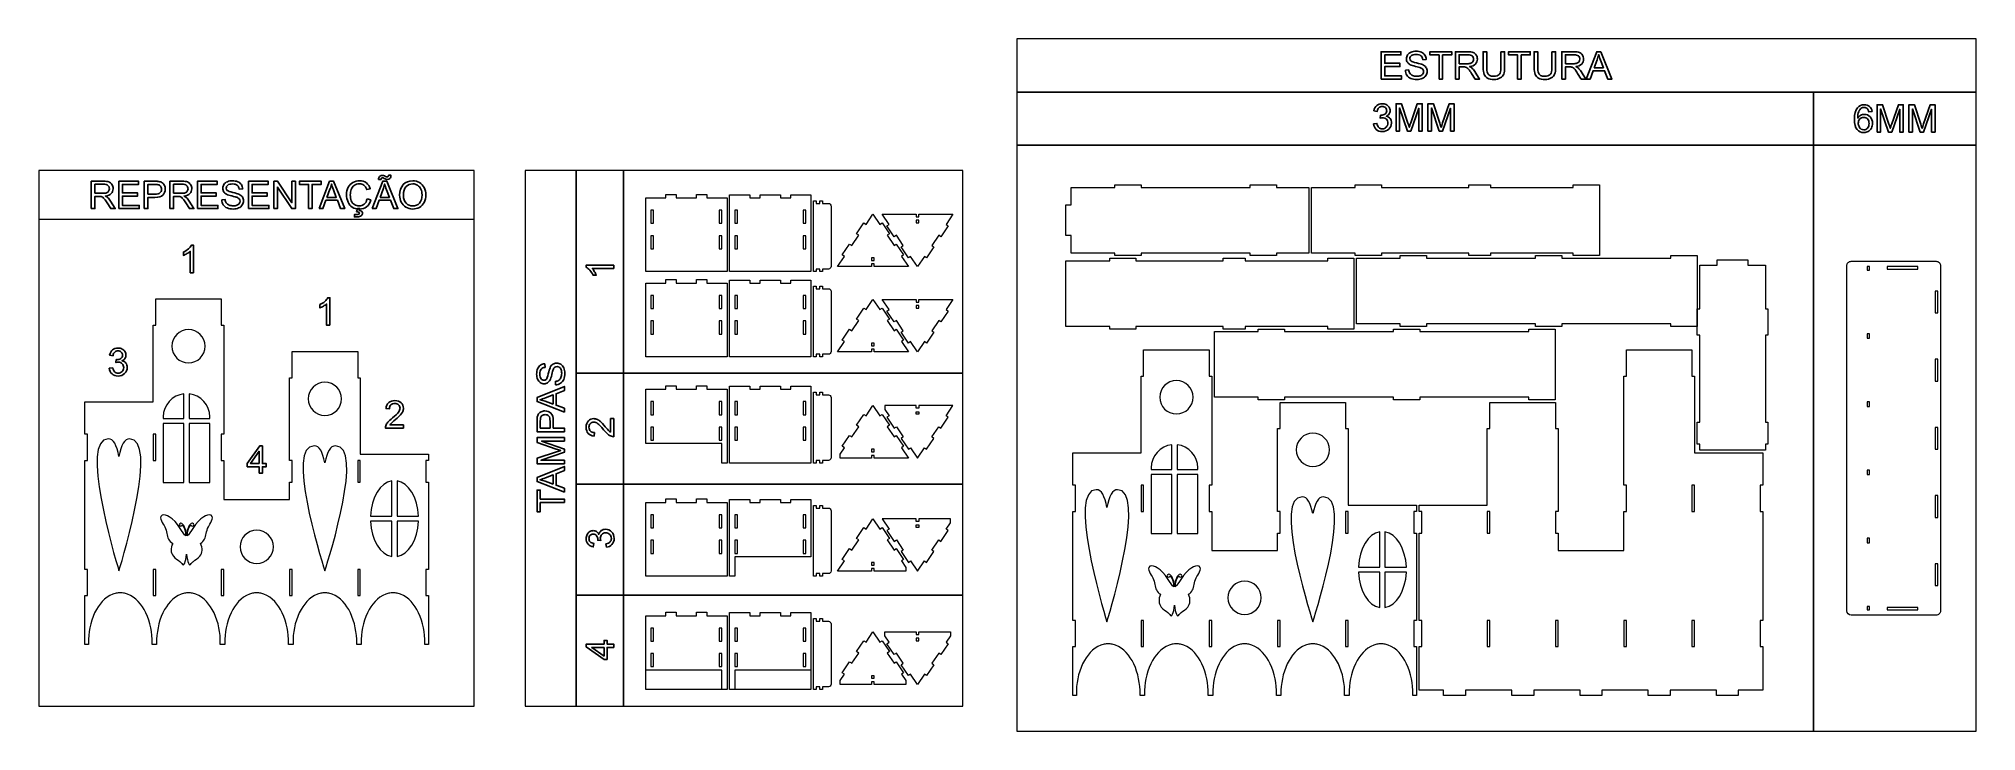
# Model space of a CAD drawing. Header units: millimetres. Extents: x -1108 to 1108, y -396 to 396.
import ezdxf

# ---------------------------------------------------------------- set-up
doc = ezdxf.new("R2010")
doc.units = ezdxf.units.MM
doc.header["$MEASUREMENT"] = 0
doc.layers.add('Camada 1', color=7, linetype='Continuous')

msp = doc.modelspace()

# ---------------------------------------------------------------- linework, layer by layer
at = {"layer": 'Camada 1', "color": 142, "lineweight": 20}
for points in [[(10.5829, 335.2795), (1107.8629, 335.2795), (1107.8629, 396.2405), (10.5829, 396.2405), (10.5829, 335.2795)], [(10.583, 274.3184), (921.5962, 274.3184), (921.5962, 335.2794), (10.583, 335.2794), (10.583, 274.3184)], [(921.5962, 274.3184), (1107.863, 274.3184), (1107.863, 335.2794), (921.5962, 335.2794), (921.5962, 274.3184)], [(10.583, -396.2406), (921.5962, -396.2406), (921.5962, 274.3184), (10.583, 274.3184), (10.583, -396.2406)], [(921.5962, -396.2406), (1107.863, -396.2406), (1107.863, 274.3184), (921.5962, 274.3184), (921.5962, -396.2406)], [(-1107.8629, -367.4546), (-610.0229, -367.4546), (-610.0229, 245.5324), (-1107.8629, 245.5324), (-1107.8629, -367.4546)], [(-1107.8629, 189.6526), (-610.0229, 189.6526), (-610.0229, 245.5324), (-1107.8629, 245.5324), (-1107.8629, 189.6526)], [(-551.6017, -367.4546), (-493.1805, -367.4546), (-493.1805, 245.5324), (-551.6017, 245.5324), (-551.6017, -367.4546)], [(-493.1804, 13.5458), (-438.9938, 13.5458), (-438.9938, 245.5324), (-493.1804, 245.5324), (-493.1804, 13.5458)], [(-438.9938, 13.5458), (-51.2204, 13.5458), (-51.2204, 245.5324), (-438.9938, 245.5324), (-438.9938, 13.5458)], [(-493.1804, -113.4544), (-438.9938, -113.4544), (-438.9938, 13.5456), (-493.1804, 13.5456), (-493.1804, -113.4544)], [(-438.9938, -113.4544), (-51.2204, -113.4544), (-51.2204, 13.5456), (-438.9938, 13.5456), (-438.9938, -113.4544)], [(-493.1804, -240.4545), (-438.9938, -240.4545), (-438.9938, -113.4545), (-493.1804, -113.4545), (-493.1804, -240.4545)], [(-438.9938, -240.4545), (-51.2204, -240.4545), (-51.2204, -113.4545), (-438.9938, -113.4545), (-438.9938, -240.4545)], [(-493.1804, -367.4546), (-438.9938, -367.4546), (-438.9938, -240.4546), (-493.1804, -240.4546), (-493.1804, -367.4546)], [(-438.9938, -367.4546), (-51.2204, -367.4546), (-51.2204, -240.4546), (-438.9938, -240.4546), (-438.9938, -367.4546)]]:
    msp.add_lwpolyline(points, close=True, dxfattribs=at)
at = {"layer": 'Camada 1', "color": 142}
for points, knots in [([(427.2693, 350.1027), (427.2693, 350.1027), (427.2693, 381.4173), (427.2693, 381.4173), (427.2693, 381.4173), (427.2693, 381.4173), (449.8806, 381.4173), (449.8806, 381.4173), (449.8806, 381.4173), (449.8806, 381.4173), (449.8806, 377.7435), (449.8806, 377.7435), (449.8806, 377.7435), (449.8806, 377.7435), (431.4242, 377.7435), (431.4242, 377.7435), (431.4242, 377.7435), (431.4242, 377.7435), (431.4242, 368.1217), (431.4242, 368.1217), (431.4242, 368.1217), (431.4242, 368.1217), (448.6997, 368.1217), (448.6997, 368.1217), (448.6997, 368.1217), (448.6997, 368.1217), (448.6997, 364.4479), (448.6997, 364.4479), (448.6997, 364.4479), (448.6997, 364.4479), (431.4242, 364.4479), (431.4242, 364.4479), (431.4242, 364.4479), (431.4242, 364.4479), (431.4242, 353.7765), (431.4242, 353.7765), (431.4242, 353.7765), (431.4242, 353.7765), (450.6241, 353.7765), (450.6241, 353.7765), (450.6241, 353.7765), (450.6241, 353.7765), (450.6241, 350.1027), (450.6241, 350.1027), (450.6241, 350.1027), (450.6241, 350.1027), (427.2693, 350.1027), (427.2693, 350.1027)], [0, 0, 0, 0, 0.076923077, 0.076923077, 0.076923077, 0.076923077, 0.153846154, 0.153846154, 0.153846154, 0.153846154, 0.230769231, 0.230769231, 0.230769231, 0.230769231, 0.307692308, 0.307692308, 0.307692308, 0.307692308, 0.384615385, 0.384615385, 0.384615385, 0.384615385, 0.461538462, 0.461538462, 0.461538462, 0.461538462, 0.538461538, 0.538461538, 0.538461538, 0.538461538, 0.615384615, 0.615384615, 0.615384615, 0.615384615, 0.692307692, 0.692307692, 0.692307692, 0.692307692, 0.769230769, 0.769230769, 0.769230769, 0.769230769, 0.846153846, 0.846153846, 0.846153846, 0.846153846, 1, 1, 1, 1]), ([(454.9976, 360.1619), (454.9976, 360.1619), (458.8901, 360.5117), (458.8901, 360.5117), (458.8901, 360.5117), (459.0723, 358.9373), (459.5024, 357.6471), (460.1803, 356.6339), (460.1803, 356.6339), (460.8582, 355.628), (461.9078, 354.8116), (463.3292, 354.1847), (463.3292, 354.1847), (464.7506, 353.5651), (466.3543, 353.2517), (468.1329, 353.2517), (468.1329, 353.2517), (469.7146, 353.2517), (471.1069, 353.4849), (472.3169, 353.9587), (472.3169, 353.9587), (473.5269, 354.4325), (474.4235, 355.0813), (475.0139, 355.9049), (475.0139, 355.9049), (475.6043, 356.7286), (475.9032, 357.6252), (475.9032, 358.5874), (475.9032, 358.5874), (475.9032, 359.5641), (475.6189, 360.417), (475.0504, 361.1532), (475.0504, 361.1532), (474.4818, 361.8821), (473.5415, 362.4944), (472.2294, 362.9974), (472.2294, 362.9974), (471.3912, 363.3181), (469.5324, 363.8284), (466.6531, 364.5208), (466.6531, 364.5208), (463.7739, 365.2133), (461.7621, 365.8621), (460.6104, 366.4744), (460.6104, 366.4744), (459.1161, 367.2616), (458.0081, 368.2384), (457.2792, 369.3973), (457.2792, 369.3973), (456.543, 370.5563), (456.1785, 371.8611), (456.1785, 373.2971), (456.1785, 373.2971), (456.1785, 374.8862), (456.6304, 376.3659), (457.527, 377.7362), (457.527, 377.7362), (458.4236, 379.1139), (459.7284, 380.1563), (461.4559, 380.8706), (461.4559, 380.8706), (463.1762, 381.585), (465.0932, 381.9421), (467.1998, 381.9421), (467.1998, 381.9421), (469.5178, 381.9421), (471.5661, 381.5704), (473.3374, 380.8196), (473.3374, 380.8196), (475.1087, 380.0761), (476.4718, 378.9754), (477.4267, 377.5176), (477.4267, 377.5176), (478.3815, 376.067), (478.8918, 374.4196), (478.9647, 372.5827), (478.9647, 372.5827), (478.9647, 372.5827), (474.9848, 372.2766), (474.9848, 372.2766), (474.9848, 372.2766), (474.7734, 374.252), (474.0517, 375.7463), (472.8198, 376.7522), (472.8198, 376.7522), (471.588, 377.7654), (469.7657, 378.2684), (467.3602, 378.2684), (467.3602, 378.2684), (464.8527, 378.2684), (463.0231, 377.8091), (461.8787, 376.8907), (461.8787, 376.8907), (460.7343, 375.9722), (460.1584, 374.8643), (460.1584, 373.5668), (460.1584, 373.5668), (460.1584, 372.4443), (460.5666, 371.5185), (461.3757, 370.7896), (461.3757, 370.7896), (462.1775, 370.068), (464.255, 369.3172), (467.6226, 368.5591), (467.6226, 368.5591), (470.9902, 367.7937), (473.3009, 367.1304), (474.5547, 366.5618), (474.5547, 366.5618), (476.3697, 365.7236), (477.7182, 364.6666), (478.5856, 363.3764), (478.5856, 363.3764), (479.4531, 362.0935), (479.8831, 360.6138), (479.8831, 358.9373), (479.8831, 358.9373), (479.8831, 357.268), (479.4093, 355.7081), (478.4544, 354.2357), (478.4544, 354.2357), (477.4995, 352.7633), (476.1365, 351.6189), (474.3506, 350.8025), (474.3506, 350.8025), (472.5647, 349.9861), (470.5602, 349.5779), (468.3224, 349.5779), (468.3224, 349.5779), (465.4942, 349.5779), (463.1251, 349.9934), (461.2154, 350.817), (461.2154, 350.817), (459.2983, 351.6407), (457.804, 352.8799), (456.7179, 354.5419), (456.7179, 354.5419), (455.6245, 356.1965), (455.0559, 358.0699), (454.9976, 360.1619)], [0, 0, 0, 0, 0.027777778, 0.027777778, 0.027777778, 0.027777778, 0.055555556, 0.055555556, 0.055555556, 0.055555556, 0.083333333, 0.083333333, 0.083333333, 0.083333333, 0.111111111, 0.111111111, 0.111111111, 0.111111111, 0.138888889, 0.138888889, 0.138888889, 0.138888889, 0.166666667, 0.166666667, 0.166666667, 0.166666667, 0.194444444, 0.194444444, 0.194444444, 0.194444444, 0.222222222, 0.222222222, 0.222222222, 0.222222222, 0.25, 0.25, 0.25, 0.25, 0.277777778, 0.277777778, 0.277777778, 0.277777778, 0.305555556, 0.305555556, 0.305555556, 0.305555556, 0.333333333, 0.333333333, 0.333333333, 0.333333333, 0.361111111, 0.361111111, 0.361111111, 0.361111111, 0.388888889, 0.388888889, 0.388888889, 0.388888889, 0.416666667, 0.416666667, 0.416666667, 0.416666667, 0.444444444, 0.444444444, 0.444444444, 0.444444444, 0.472222222, 0.472222222, 0.472222222, 0.472222222, 0.5, 0.5, 0.5, 0.5, 0.527777778, 0.527777778, 0.527777778, 0.527777778, 0.555555556, 0.555555556, 0.555555556, 0.555555556, 0.583333333, 0.583333333, 0.583333333, 0.583333333, 0.611111111, 0.611111111, 0.611111111, 0.611111111, 0.638888889, 0.638888889, 0.638888889, 0.638888889, 0.666666667, 0.666666667, 0.666666667, 0.666666667, 0.694444444, 0.694444444, 0.694444444, 0.694444444, 0.722222222, 0.722222222, 0.722222222, 0.722222222, 0.75, 0.75, 0.75, 0.75, 0.777777778, 0.777777778, 0.777777778, 0.777777778, 0.805555556, 0.805555556, 0.805555556, 0.805555556, 0.833333333, 0.833333333, 0.833333333, 0.833333333, 0.861111111, 0.861111111, 0.861111111, 0.861111111, 0.888888889, 0.888888889, 0.888888889, 0.888888889, 0.916666667, 0.916666667, 0.916666667, 0.916666667, 0.944444444, 0.944444444, 0.944444444, 0.944444444, 1, 1, 1, 1]), ([(493.4849, 350.1027), (493.4849, 350.1027), (493.4849, 377.7435), (493.4849, 377.7435), (493.4849, 377.7435), (493.4849, 377.7435), (483.1633, 377.7435), (483.1633, 377.7435), (483.1633, 377.7435), (483.1633, 377.7435), (483.1633, 381.4173), (483.1633, 381.4173), (483.1633, 381.4173), (483.1633, 381.4173), (507.9613, 381.4173), (507.9613, 381.4173), (507.9613, 381.4173), (507.9613, 381.4173), (507.9613, 377.7435), (507.9613, 377.7435), (507.9613, 377.7435), (507.9613, 377.7435), (497.6398, 377.7435), (497.6398, 377.7435), (497.6398, 377.7435), (497.6398, 377.7435), (497.6398, 350.1027), (497.6398, 350.1027), (497.6398, 350.1027), (497.6398, 350.1027), (493.4849, 350.1027), (493.4849, 350.1027)], [0, 0, 0, 0, 0.111111111, 0.111111111, 0.111111111, 0.111111111, 0.222222222, 0.222222222, 0.222222222, 0.222222222, 0.333333333, 0.333333333, 0.333333333, 0.333333333, 0.444444444, 0.444444444, 0.444444444, 0.444444444, 0.555555556, 0.555555556, 0.555555556, 0.555555556, 0.666666667, 0.666666667, 0.666666667, 0.666666667, 0.777777778, 0.777777778, 0.777777778, 0.777777778, 1, 1, 1, 1]), ([(512.3276, 350.1027), (512.3276, 350.1027), (512.3276, 381.4173), (512.3276, 381.4173), (512.3276, 381.4173), (512.3276, 381.4173), (526.2063, 381.4173), (526.2063, 381.4173), (526.2063, 381.4173), (528.9981, 381.4173), (531.1193, 381.133), (532.5699, 380.5718), (532.5699, 380.5718), (534.0204, 380.0105), (535.1794, 379.0192), (536.0468, 377.5978), (536.0468, 377.5978), (536.9142, 376.1763), (537.3443, 374.6019), (537.3443, 372.8816), (537.3443, 372.8816), (537.3443, 370.6584), (536.6227, 368.785), (535.1867, 367.2616), (535.1867, 367.2616), (533.7507, 365.7381), (531.5348, 364.776), (528.5316, 364.3605), (528.5316, 364.3605), (529.6323, 363.8356), (530.4633, 363.3108), (531.0318, 362.8006), (531.0318, 362.8006), (532.2418, 361.6926), (533.3862, 360.3004), (534.4578, 358.6311), (534.4578, 358.6311), (534.4578, 358.6311), (539.8737, 350.1027), (539.8737, 350.1027), (539.8737, 350.1027), (539.8737, 350.1027), (534.6983, 350.1027), (534.6983, 350.1027), (534.6983, 350.1027), (534.6983, 350.1027), (530.558, 356.6193), (530.558, 356.6193), (530.558, 356.6193), (529.3553, 358.5072), (528.3567, 359.9432), (527.5767, 360.9418), (527.5767, 360.9418), (526.7895, 361.9404), (526.0897, 362.6329), (525.4701, 363.0338), (525.4701, 363.0338), (524.8578, 363.4274), (524.2237, 363.7044), (523.5822, 363.8648), (523.5822, 363.8648), (523.1157, 363.9596), (522.3503, 364.0106), (521.2788, 364.0106), (521.2788, 364.0106), (521.2788, 364.0106), (516.4825, 364.0106), (516.4825, 364.0106), (516.4825, 364.0106), (516.4825, 364.0106), (516.4825, 350.1027), (516.4825, 350.1027), (516.4825, 350.1027), (516.4825, 350.1027), (512.3276, 350.1027), (512.3276, 350.1027)], [0, 0, 0, 0, 0.05, 0.05, 0.05, 0.05, 0.1, 0.1, 0.1, 0.1, 0.15, 0.15, 0.15, 0.15, 0.2, 0.2, 0.2, 0.2, 0.25, 0.25, 0.25, 0.25, 0.3, 0.3, 0.3, 0.3, 0.35, 0.35, 0.35, 0.35, 0.4, 0.4, 0.4, 0.4, 0.45, 0.45, 0.45, 0.45, 0.5, 0.5, 0.5, 0.5, 0.55, 0.55, 0.55, 0.55, 0.6, 0.6, 0.6, 0.6, 0.65, 0.65, 0.65, 0.65, 0.7, 0.7, 0.7, 0.7, 0.75, 0.75, 0.75, 0.75, 0.8, 0.8, 0.8, 0.8, 0.85, 0.85, 0.85, 0.85, 0.9, 0.9, 0.9, 0.9, 1, 1, 1, 1]), ([(516.4825, 367.5969), (516.4825, 367.5969), (525.3754, 367.5969), (525.3754, 367.5969), (525.3754, 367.5969), (527.2706, 367.5969), (528.743, 367.7937), (529.8072, 368.1873), (529.8072, 368.1873), (530.8715, 368.5737), (531.6806, 369.2005), (532.2273, 370.068), (532.2273, 370.068), (532.7812, 370.9281), (533.0582, 371.8611), (533.0582, 372.8743), (533.0582, 372.8743), (533.0582, 374.354), (532.5261, 375.5786), (531.4546, 376.5335), (531.4546, 376.5335), (530.3831, 377.4884), (528.692, 377.9622), (526.3813, 377.9622), (526.3813, 377.9622), (526.3813, 377.9622), (516.4825, 377.9622), (516.4825, 377.9622), (516.4825, 377.9622), (516.4825, 377.9622), (516.4825, 367.5969), (516.4825, 367.5969)], [0, 0, 0, 0, 0.111111111, 0.111111111, 0.111111111, 0.111111111, 0.222222222, 0.222222222, 0.222222222, 0.222222222, 0.333333333, 0.333333333, 0.333333333, 0.333333333, 0.444444444, 0.444444444, 0.444444444, 0.444444444, 0.555555556, 0.555555556, 0.555555556, 0.555555556, 0.666666667, 0.666666667, 0.666666667, 0.666666667, 0.777777778, 0.777777778, 0.777777778, 0.777777778, 1, 1, 1, 1]), ([(564.3364, 381.4173), (564.3364, 381.4173), (568.4913, 381.4173), (568.4913, 381.4173), (568.4913, 381.4173), (568.4913, 381.4173), (568.4913, 363.3327), (568.4913, 363.3327), (568.4913, 363.3327), (568.4913, 360.1837), (568.1341, 357.6835), (567.427, 355.8321), (567.427, 355.8321), (566.7127, 353.9879), (565.4298, 352.479), (563.5783, 351.32), (563.5783, 351.32), (561.7195, 350.161), (559.2922, 349.5779), (556.2745, 349.5779), (556.2745, 349.5779), (553.3515, 349.5779), (550.9533, 350.0808), (549.0946, 351.094), (549.0946, 351.094), (547.2285, 352.1072), (545.9019, 353.5651), (545.1073, 355.4822), (545.1073, 355.4822), (544.3128, 357.3992), (543.9119, 360.0161), (543.9119, 363.3327), (543.9119, 363.3327), (543.9119, 363.3327), (543.9119, 381.4173), (543.9119, 381.4173), (543.9119, 381.4173), (543.9119, 381.4173), (548.0668, 381.4173), (548.0668, 381.4173), (548.0668, 381.4173), (548.0668, 381.4173), (548.0668, 363.34), (548.0668, 363.34), (548.0668, 363.34), (548.0668, 360.6211), (548.3219, 358.6093), (548.8249, 357.3263), (548.8249, 357.3263), (549.3278, 356.0361), (550.1879, 355.0375), (551.4198, 354.345), (551.4198, 354.345), (552.6444, 353.6453), (554.146, 353.2954), (555.9173, 353.2954), (555.9173, 353.2954), (558.9496, 353.2954), (561.1145, 353.9879), (562.4047, 355.3655), (562.4047, 355.3655), (563.6949, 356.7505), (564.3364, 359.4038), (564.3364, 363.34), (564.3364, 363.34), (564.3364, 363.34), (564.3364, 381.4173), (564.3364, 381.4173)], [0, 0, 0, 0, 0.055555556, 0.055555556, 0.055555556, 0.055555556, 0.111111111, 0.111111111, 0.111111111, 0.111111111, 0.166666667, 0.166666667, 0.166666667, 0.166666667, 0.222222222, 0.222222222, 0.222222222, 0.222222222, 0.277777778, 0.277777778, 0.277777778, 0.277777778, 0.333333333, 0.333333333, 0.333333333, 0.333333333, 0.388888889, 0.388888889, 0.388888889, 0.388888889, 0.444444444, 0.444444444, 0.444444444, 0.444444444, 0.5, 0.5, 0.5, 0.5, 0.555555556, 0.555555556, 0.555555556, 0.555555556, 0.611111111, 0.611111111, 0.611111111, 0.611111111, 0.666666667, 0.666666667, 0.666666667, 0.666666667, 0.722222222, 0.722222222, 0.722222222, 0.722222222, 0.777777778, 0.777777778, 0.777777778, 0.777777778, 0.833333333, 0.833333333, 0.833333333, 0.833333333, 0.888888889, 0.888888889, 0.888888889, 0.888888889, 1, 1, 1, 1]), ([(583.3686, 350.1027), (583.3686, 350.1027), (583.3686, 377.7435), (583.3686, 377.7435), (583.3686, 377.7435), (583.3686, 377.7435), (573.047, 377.7435), (573.047, 377.7435), (573.047, 377.7435), (573.047, 377.7435), (573.047, 381.4173), (573.047, 381.4173), (573.047, 381.4173), (573.047, 381.4173), (597.845, 381.4173), (597.845, 381.4173), (597.845, 381.4173), (597.845, 381.4173), (597.845, 377.7435), (597.845, 377.7435), (597.845, 377.7435), (597.845, 377.7435), (587.5235, 377.7435), (587.5235, 377.7435), (587.5235, 377.7435), (587.5235, 377.7435), (587.5235, 350.1027), (587.5235, 350.1027), (587.5235, 350.1027), (587.5235, 350.1027), (583.3686, 350.1027), (583.3686, 350.1027)], [0, 0, 0, 0, 0.111111111, 0.111111111, 0.111111111, 0.111111111, 0.222222222, 0.222222222, 0.222222222, 0.222222222, 0.333333333, 0.333333333, 0.333333333, 0.333333333, 0.444444444, 0.444444444, 0.444444444, 0.444444444, 0.555555556, 0.555555556, 0.555555556, 0.555555556, 0.666666667, 0.666666667, 0.666666667, 0.666666667, 0.777777778, 0.777777778, 0.777777778, 0.777777778, 1, 1, 1, 1]), ([(622.6358, 381.4173), (622.6358, 381.4173), (626.7907, 381.4173), (626.7907, 381.4173), (626.7907, 381.4173), (626.7907, 381.4173), (626.7907, 363.3327), (626.7907, 363.3327), (626.7907, 363.3327), (626.7907, 360.1837), (626.4335, 357.6835), (625.7264, 355.8321), (625.7264, 355.8321), (625.0121, 353.9879), (623.7292, 352.479), (621.8777, 351.32), (621.8777, 351.32), (620.0189, 350.161), (617.5916, 349.5779), (614.5739, 349.5779), (614.5739, 349.5779), (611.6509, 349.5779), (609.2527, 350.0808), (607.394, 351.094), (607.394, 351.094), (605.5279, 352.1072), (604.2013, 353.5651), (603.4067, 355.4822), (603.4067, 355.4822), (602.6122, 357.3992), (602.2113, 360.0161), (602.2113, 363.3327), (602.2113, 363.3327), (602.2113, 363.3327), (602.2113, 381.4173), (602.2113, 381.4173), (602.2113, 381.4173), (602.2113, 381.4173), (606.3662, 381.4173), (606.3662, 381.4173), (606.3662, 381.4173), (606.3662, 381.4173), (606.3662, 363.34), (606.3662, 363.34), (606.3662, 363.34), (606.3662, 360.6211), (606.6213, 358.6093), (607.1243, 357.3263), (607.1243, 357.3263), (607.6272, 356.0361), (608.4873, 355.0375), (609.7192, 354.345), (609.7192, 354.345), (610.9438, 353.6453), (612.4454, 353.2954), (614.2167, 353.2954), (614.2167, 353.2954), (617.249, 353.2954), (619.4139, 353.9879), (620.7041, 355.3655), (620.7041, 355.3655), (621.9943, 356.7505), (622.6358, 359.4038), (622.6358, 363.34), (622.6358, 363.34), (622.6358, 363.34), (622.6358, 381.4173), (622.6358, 381.4173)], [0, 0, 0, 0, 0.055555556, 0.055555556, 0.055555556, 0.055555556, 0.111111111, 0.111111111, 0.111111111, 0.111111111, 0.166666667, 0.166666667, 0.166666667, 0.166666667, 0.222222222, 0.222222222, 0.222222222, 0.222222222, 0.277777778, 0.277777778, 0.277777778, 0.277777778, 0.333333333, 0.333333333, 0.333333333, 0.333333333, 0.388888889, 0.388888889, 0.388888889, 0.388888889, 0.444444444, 0.444444444, 0.444444444, 0.444444444, 0.5, 0.5, 0.5, 0.5, 0.555555556, 0.555555556, 0.555555556, 0.555555556, 0.611111111, 0.611111111, 0.611111111, 0.611111111, 0.666666667, 0.666666667, 0.666666667, 0.666666667, 0.722222222, 0.722222222, 0.722222222, 0.722222222, 0.777777778, 0.777777778, 0.777777778, 0.777777778, 0.833333333, 0.833333333, 0.833333333, 0.833333333, 0.888888889, 0.888888889, 0.888888889, 0.888888889, 1, 1, 1, 1]), ([(633.7956, 350.1027), (633.7956, 350.1027), (633.7956, 381.4173), (633.7956, 381.4173), (633.7956, 381.4173), (633.7956, 381.4173), (647.6743, 381.4173), (647.6743, 381.4173), (647.6743, 381.4173), (650.4661, 381.4173), (652.5873, 381.133), (654.0379, 380.5718), (654.0379, 380.5718), (655.4884, 380.0105), (656.6474, 379.0192), (657.5148, 377.5978), (657.5148, 377.5978), (658.3822, 376.1763), (658.8123, 374.6019), (658.8123, 372.8816), (658.8123, 372.8816), (658.8123, 370.6584), (658.0907, 368.785), (656.6547, 367.2616), (656.6547, 367.2616), (655.2187, 365.7381), (653.0028, 364.776), (649.9996, 364.3605), (649.9996, 364.3605), (651.1003, 363.8356), (651.9313, 363.3108), (652.4998, 362.8006), (652.4998, 362.8006), (653.7098, 361.6926), (654.8542, 360.3004), (655.9258, 358.6311), (655.9258, 358.6311), (655.9258, 358.6311), (661.3417, 350.1027), (661.3417, 350.1027), (661.3417, 350.1027), (661.3417, 350.1027), (656.1663, 350.1027), (656.1663, 350.1027), (656.1663, 350.1027), (656.1663, 350.1027), (652.026, 356.6193), (652.026, 356.6193), (652.026, 356.6193), (650.8233, 358.5072), (649.8247, 359.9432), (649.0447, 360.9418), (649.0447, 360.9418), (648.2575, 361.9404), (647.5577, 362.6329), (646.9381, 363.0338), (646.9381, 363.0338), (646.3258, 363.4274), (645.6917, 363.7044), (645.0502, 363.8648), (645.0502, 363.8648), (644.5837, 363.9596), (643.8183, 364.0106), (642.7468, 364.0106), (642.7468, 364.0106), (642.7468, 364.0106), (637.9505, 364.0106), (637.9505, 364.0106), (637.9505, 364.0106), (637.9505, 364.0106), (637.9505, 350.1027), (637.9505, 350.1027), (637.9505, 350.1027), (637.9505, 350.1027), (633.7956, 350.1027), (633.7956, 350.1027)], [0, 0, 0, 0, 0.05, 0.05, 0.05, 0.05, 0.1, 0.1, 0.1, 0.1, 0.15, 0.15, 0.15, 0.15, 0.2, 0.2, 0.2, 0.2, 0.25, 0.25, 0.25, 0.25, 0.3, 0.3, 0.3, 0.3, 0.35, 0.35, 0.35, 0.35, 0.4, 0.4, 0.4, 0.4, 0.45, 0.45, 0.45, 0.45, 0.5, 0.5, 0.5, 0.5, 0.55, 0.55, 0.55, 0.55, 0.6, 0.6, 0.6, 0.6, 0.65, 0.65, 0.65, 0.65, 0.7, 0.7, 0.7, 0.7, 0.75, 0.75, 0.75, 0.75, 0.8, 0.8, 0.8, 0.8, 0.85, 0.85, 0.85, 0.85, 0.9, 0.9, 0.9, 0.9, 1, 1, 1, 1]), ([(637.9505, 367.5969), (637.9505, 367.5969), (646.8434, 367.5969), (646.8434, 367.5969), (646.8434, 367.5969), (648.7386, 367.5969), (650.211, 367.7937), (651.2752, 368.1873), (651.2752, 368.1873), (652.3395, 368.5737), (653.1486, 369.2005), (653.6953, 370.068), (653.6953, 370.068), (654.2492, 370.9281), (654.5262, 371.8611), (654.5262, 372.8743), (654.5262, 372.8743), (654.5262, 374.354), (653.9941, 375.5786), (652.9226, 376.5335), (652.9226, 376.5335), (651.8511, 377.4884), (650.16, 377.9622), (647.8493, 377.9622), (647.8493, 377.9622), (647.8493, 377.9622), (637.9505, 377.9622), (637.9505, 377.9622), (637.9505, 377.9622), (637.9505, 377.9622), (637.9505, 367.5969), (637.9505, 367.5969)], [0, 0, 0, 0, 0.111111111, 0.111111111, 0.111111111, 0.111111111, 0.222222222, 0.222222222, 0.222222222, 0.222222222, 0.333333333, 0.333333333, 0.333333333, 0.333333333, 0.444444444, 0.444444444, 0.444444444, 0.444444444, 0.555555556, 0.555555556, 0.555555556, 0.555555556, 0.666666667, 0.666666667, 0.666666667, 0.666666667, 0.777777778, 0.777777778, 0.777777778, 0.777777778, 1, 1, 1, 1]), ([(661.8592, 350.1027), (661.8592, 350.1027), (673.8719, 381.4173), (673.8719, 381.4173), (673.8719, 381.4173), (673.8719, 381.4173), (678.4277, 381.4173), (678.4277, 381.4173), (678.4277, 381.4173), (678.4277, 381.4173), (691.1766, 350.1027), (691.1766, 350.1027), (691.1766, 350.1027), (691.1766, 350.1027), (686.4604, 350.1027), (686.4604, 350.1027), (686.4604, 350.1027), (686.4604, 350.1027), (682.8377, 359.5933), (682.8377, 359.5933), (682.8377, 359.5933), (682.8377, 359.5933), (669.6514, 359.5933), (669.6514, 359.5933), (669.6514, 359.5933), (669.6514, 359.5933), (666.2546, 350.1027), (666.2546, 350.1027), (666.2546, 350.1027), (666.2546, 350.1027), (661.8592, 350.1027), (661.8592, 350.1027)], [0, 0, 0, 0, 0.111111111, 0.111111111, 0.111111111, 0.111111111, 0.222222222, 0.222222222, 0.222222222, 0.222222222, 0.333333333, 0.333333333, 0.333333333, 0.333333333, 0.444444444, 0.444444444, 0.444444444, 0.444444444, 0.555555556, 0.555555556, 0.555555556, 0.555555556, 0.666666667, 0.666666667, 0.666666667, 0.666666667, 0.777777778, 0.777777778, 0.777777778, 0.777777778, 1, 1, 1, 1]), ([(670.8687, 362.9609), (670.8687, 362.9609), (681.5402, 362.9609), (681.5402, 362.9609), (681.5402, 362.9609), (681.5402, 362.9609), (678.2746, 371.6424), (678.2746, 371.6424), (678.2746, 371.6424), (677.2905, 374.2811), (676.547, 376.4606), (676.0295, 378.1809), (676.0295, 378.1809), (675.5994, 376.1399), (675.0236, 374.1354), (674.3019, 372.1527), (674.3019, 372.1527), (674.3019, 372.1527), (670.8687, 362.9609), (670.8687, 362.9609)], [0, 0, 0, 0, 0.166666667, 0.166666667, 0.166666667, 0.166666667, 0.333333333, 0.333333333, 0.333333333, 0.333333333, 0.5, 0.5, 0.5, 0.5, 0.666666667, 0.666666667, 0.666666667, 0.666666667, 1, 1, 1, 1]), ([(418.5855, 298.7853), (418.5855, 298.7853), (422.4342, 299.3102), (422.4342, 299.3102), (422.4342, 299.3102), (422.8789, 297.1234), (423.6224, 295.5489), (424.6793, 294.5867), (424.6793, 294.5867), (425.7362, 293.6246), (427.0337, 293.1435), (428.5718, 293.1435), (428.5718, 293.1435), (430.3941, 293.1435), (431.9321, 293.7703), (433.1713, 295.0241), (433.1713, 295.0241), (434.4105, 296.2778), (435.03, 297.8305), (435.03, 299.6819), (435.03, 299.6819), (435.03, 301.4459), (434.4542, 302.9038), (433.2952, 304.0555), (433.2952, 304.0555), (432.1435, 305.1999), (430.6784, 305.7757), (428.8925, 305.7757), (428.8925, 305.7757), (428.1636, 305.7757), (427.2597, 305.63), (426.1736, 305.3457), (426.1736, 305.3457), (426.1736, 305.3457), (426.6037, 308.7133), (426.6037, 308.7133), (426.6037, 308.7133), (426.8588, 308.6841), (427.0702, 308.6696), (427.2233, 308.6696), (427.2233, 308.6696), (428.8706, 308.6696), (430.3431, 309.0996), (431.6624, 309.9525), (431.6624, 309.9525), (432.9745, 310.8053), (433.6305, 312.1174), (433.6305, 313.8887), (433.6305, 313.8887), (433.6305, 315.2955), (433.1494, 316.4618), (432.1945, 317.3875), (432.1945, 317.3875), (431.2396, 318.3132), (430.0077, 318.7725), (428.4989, 318.7725), (428.4989, 318.7725), (426.9973, 318.7725), (425.7508, 318.2987), (424.7522, 317.3511), (424.7522, 317.3511), (423.7536, 316.4035), (423.1121, 314.9821), (422.8278, 313.0869), (422.8278, 313.0869), (422.8278, 313.0869), (418.9791, 313.7866), (418.9791, 313.7866), (418.9791, 313.7866), (419.4529, 316.367), (420.5171, 318.3716), (422.1864, 319.793), (422.1864, 319.793), (423.8483, 321.2144), (425.9258, 321.9214), (428.4041, 321.9214), (428.4041, 321.9214), (430.1098, 321.9214), (431.6843, 321.557), (433.1203, 320.8207), (433.1203, 320.8207), (434.5635, 320.0918), (435.6642, 319.0932), (436.4223, 317.8322), (436.4223, 317.8322), (437.1877, 316.5638), (437.5667, 315.2226), (437.5667, 313.8012), (437.5667, 313.8012), (437.5667, 312.4527), (437.2022, 311.2281), (436.4806, 310.1201), (436.4806, 310.1201), (435.7517, 309.0122), (434.6729, 308.1302), (433.2515, 307.4741), (433.2515, 307.4741), (435.1029, 307.0514), (436.5389, 306.1621), (437.5667, 304.8136), (437.5667, 304.8136), (438.5872, 303.4723), (439.0974, 301.7812), (439.0974, 299.7621), (439.0974, 299.7621), (439.0974, 297.0286), (438.0988, 294.7034), (436.1088, 292.8009), (436.1088, 292.8009), (434.1116, 290.8984), (431.5895, 289.9508), (428.5426, 289.9508), (428.5426, 289.9508), (425.7946, 289.9508), (423.513, 290.7745), (421.698, 292.4145), (421.698, 292.4145), (419.8757, 294.0546), (418.8406, 296.1758), (418.5855, 298.7853)], [0, 0, 0, 0, 0.032258065, 0.032258065, 0.032258065, 0.032258065, 0.064516129, 0.064516129, 0.064516129, 0.064516129, 0.096774194, 0.096774194, 0.096774194, 0.096774194, 0.129032258, 0.129032258, 0.129032258, 0.129032258, 0.161290323, 0.161290323, 0.161290323, 0.161290323, 0.193548387, 0.193548387, 0.193548387, 0.193548387, 0.225806452, 0.225806452, 0.225806452, 0.225806452, 0.258064516, 0.258064516, 0.258064516, 0.258064516, 0.290322581, 0.290322581, 0.290322581, 0.290322581, 0.322580645, 0.322580645, 0.322580645, 0.322580645, 0.35483871, 0.35483871, 0.35483871, 0.35483871, 0.387096774, 0.387096774, 0.387096774, 0.387096774, 0.419354839, 0.419354839, 0.419354839, 0.419354839, 0.451612903, 0.451612903, 0.451612903, 0.451612903, 0.483870968, 0.483870968, 0.483870968, 0.483870968, 0.516129032, 0.516129032, 0.516129032, 0.516129032, 0.548387097, 0.548387097, 0.548387097, 0.548387097, 0.580645161, 0.580645161, 0.580645161, 0.580645161, 0.612903226, 0.612903226, 0.612903226, 0.612903226, 0.64516129, 0.64516129, 0.64516129, 0.64516129, 0.677419355, 0.677419355, 0.677419355, 0.677419355, 0.709677419, 0.709677419, 0.709677419, 0.709677419, 0.741935484, 0.741935484, 0.741935484, 0.741935484, 0.774193548, 0.774193548, 0.774193548, 0.774193548, 0.806451613, 0.806451613, 0.806451613, 0.806451613, 0.838709677, 0.838709677, 0.838709677, 0.838709677, 0.870967742, 0.870967742, 0.870967742, 0.870967742, 0.903225806, 0.903225806, 0.903225806, 0.903225806, 0.935483871, 0.935483871, 0.935483871, 0.935483871, 1, 1, 1, 1]), ([(444.353, 290.4756), (444.353, 290.4756), (444.353, 321.7902), (444.353, 321.7902), (444.353, 321.7902), (444.353, 321.7902), (450.5634, 321.7902), (450.5634, 321.7902), (450.5634, 321.7902), (450.5634, 321.7902), (457.9693, 299.6236), (457.9693, 299.6236), (457.9693, 299.6236), (458.6545, 297.5608), (459.1501, 296.0154), (459.4636, 294.9876), (459.4636, 294.9876), (459.8208, 296.1248), (460.382, 297.8013), (461.1401, 300.0099), (461.1401, 300.0099), (461.1401, 300.0099), (468.6772, 321.7902), (468.6772, 321.7902), (468.6772, 321.7902), (468.6772, 321.7902), (474.2243, 321.7902), (474.2243, 321.7902), (474.2243, 321.7902), (474.2243, 321.7902), (474.2243, 290.4756), (474.2243, 290.4756), (474.2243, 290.4756), (474.2243, 290.4756), (470.2444, 290.4756), (470.2444, 290.4756), (470.2444, 290.4756), (470.2444, 290.4756), (470.2444, 316.6732), (470.2444, 316.6732), (470.2444, 316.6732), (470.2444, 316.6732), (461.1037, 290.4756), (461.1037, 290.4756), (461.1037, 290.4756), (461.1037, 290.4756), (457.3716, 290.4756), (457.3716, 290.4756), (457.3716, 290.4756), (457.3716, 290.4756), (448.3329, 317.1543), (448.3329, 317.1543), (448.3329, 317.1543), (448.3329, 317.1543), (448.3329, 290.4756), (448.3329, 290.4756), (448.3329, 290.4756), (448.3329, 290.4756), (444.353, 290.4756), (444.353, 290.4756)], [0, 0, 0, 0, 0.0625, 0.0625, 0.0625, 0.0625, 0.125, 0.125, 0.125, 0.125, 0.1875, 0.1875, 0.1875, 0.1875, 0.25, 0.25, 0.25, 0.25, 0.3125, 0.3125, 0.3125, 0.3125, 0.375, 0.375, 0.375, 0.375, 0.4375, 0.4375, 0.4375, 0.4375, 0.5, 0.5, 0.5, 0.5, 0.5625, 0.5625, 0.5625, 0.5625, 0.625, 0.625, 0.625, 0.625, 0.6875, 0.6875, 0.6875, 0.6875, 0.75, 0.75, 0.75, 0.75, 0.8125, 0.8125, 0.8125, 0.8125, 0.875, 0.875, 0.875, 0.875, 1, 1, 1, 1]), ([(480.7847, 290.4756), (480.7847, 290.4756), (480.7847, 321.7902), (480.7847, 321.7902), (480.7847, 321.7902), (480.7847, 321.7902), (486.9951, 321.7902), (486.9951, 321.7902), (486.9951, 321.7902), (486.9951, 321.7902), (494.401, 299.6236), (494.401, 299.6236), (494.401, 299.6236), (495.0862, 297.5608), (495.5818, 296.0154), (495.8953, 294.9876), (495.8953, 294.9876), (496.2525, 296.1248), (496.8137, 297.8013), (497.5718, 300.0099), (497.5718, 300.0099), (497.5718, 300.0099), (505.1089, 321.7902), (505.1089, 321.7902), (505.1089, 321.7902), (505.1089, 321.7902), (510.656, 321.7902), (510.656, 321.7902), (510.656, 321.7902), (510.656, 321.7902), (510.656, 290.4756), (510.656, 290.4756), (510.656, 290.4756), (510.656, 290.4756), (506.6761, 290.4756), (506.6761, 290.4756), (506.6761, 290.4756), (506.6761, 290.4756), (506.6761, 316.6732), (506.6761, 316.6732), (506.6761, 316.6732), (506.6761, 316.6732), (497.5354, 290.4756), (497.5354, 290.4756), (497.5354, 290.4756), (497.5354, 290.4756), (493.8033, 290.4756), (493.8033, 290.4756), (493.8033, 290.4756), (493.8033, 290.4756), (484.7646, 317.1543), (484.7646, 317.1543), (484.7646, 317.1543), (484.7646, 317.1543), (484.7646, 290.4756), (484.7646, 290.4756), (484.7646, 290.4756), (484.7646, 290.4756), (480.7847, 290.4756), (480.7847, 290.4756)], [0, 0, 0, 0, 0.0625, 0.0625, 0.0625, 0.0625, 0.125, 0.125, 0.125, 0.125, 0.1875, 0.1875, 0.1875, 0.1875, 0.25, 0.25, 0.25, 0.25, 0.3125, 0.3125, 0.3125, 0.3125, 0.375, 0.375, 0.375, 0.375, 0.4375, 0.4375, 0.4375, 0.4375, 0.5, 0.5, 0.5, 0.5, 0.5625, 0.5625, 0.5625, 0.5625, 0.625, 0.625, 0.625, 0.625, 0.6875, 0.6875, 0.6875, 0.6875, 0.75, 0.75, 0.75, 0.75, 0.8125, 0.8125, 0.8125, 0.8125, 0.875, 0.875, 0.875, 0.875, 1, 1, 1, 1]), ([(988.6815, 312.9993), (988.6815, 312.9993), (984.8765, 312.6932), (984.8765, 312.6932), (984.8765, 312.6932), (984.5339, 314.202), (984.0456, 315.3027), (983.4114, 315.9879), (983.4114, 315.9879), (982.369, 317.0886), (981.0788, 317.6353), (979.5481, 317.6353), (979.5481, 317.6353), (978.3162, 317.6353), (977.2228, 317.2927), (976.2825, 316.6075), (976.2825, 316.6075), (975.0725, 315.7255), (974.1249, 314.4426), (973.4178, 312.7515), (973.4178, 312.7515), (972.7181, 311.0531), (972.3536, 308.6403), (972.3244, 305.5132), (972.3244, 305.5132), (973.2502, 306.9201), (974.3873, 307.9697), (975.7285, 308.6476), (975.7285, 308.6476), (977.0697, 309.3328), (978.4693, 309.6754), (979.9417, 309.6754), (979.9417, 309.6754), (982.5075, 309.6754), (984.6943, 308.7278), (986.502, 306.8399), (986.502, 306.8399), (988.3025, 304.952), (989.2063, 302.5174), (989.2063, 299.5215), (989.2063, 299.5215), (989.2063, 297.5534), (988.7836, 295.7311), (987.938, 294.04), (987.938, 294.04), (987.0852, 292.3489), (985.9262, 291.0587), (984.4392, 290.1621), (984.4392, 290.1621), (982.9595, 289.2655), (981.2756, 288.8136), (979.395, 288.8136), (979.395, 288.8136), (976.195, 288.8136), (973.5782, 289.9944), (971.5518, 292.3489), (971.5518, 292.3489), (969.5327, 294.7033), (968.5194, 298.5885), (968.5194, 303.9971), (968.5194, 303.9971), (968.5194, 310.0472), (969.642, 314.4499), (971.8798, 317.1979), (971.8798, 317.1979), (973.8333, 319.5888), (976.4647, 320.7842), (979.7813, 320.7842), (979.7813, 320.7842), (982.2451, 320.7842), (984.2715, 320.0917), (985.846, 318.7141), (985.846, 318.7141), (987.4205, 317.3364), (988.3681, 315.4339), (988.6815, 312.9993)], [0, 0, 0, 0, 0.05, 0.05, 0.05, 0.05, 0.1, 0.1, 0.1, 0.1, 0.15, 0.15, 0.15, 0.15, 0.2, 0.2, 0.2, 0.2, 0.25, 0.25, 0.25, 0.25, 0.3, 0.3, 0.3, 0.3, 0.35, 0.35, 0.35, 0.35, 0.4, 0.4, 0.4, 0.4, 0.45, 0.45, 0.45, 0.45, 0.5, 0.5, 0.5, 0.5, 0.55, 0.55, 0.55, 0.55, 0.6, 0.6, 0.6, 0.6, 0.65, 0.65, 0.65, 0.65, 0.7, 0.7, 0.7, 0.7, 0.75, 0.75, 0.75, 0.75, 0.8, 0.8, 0.8, 0.8, 0.85, 0.85, 0.85, 0.85, 0.9, 0.9, 0.9, 0.9, 1, 1, 1, 1]), ([(994.4619, 289.3384), (994.4619, 289.3384), (994.4619, 320.653), (994.4619, 320.653), (994.4619, 320.653), (994.4619, 320.653), (1000.6723, 320.653), (1000.6723, 320.653), (1000.6723, 320.653), (1000.6723, 320.653), (1008.0782, 298.4864), (1008.0782, 298.4864), (1008.0782, 298.4864), (1008.7634, 296.4236), (1009.259, 294.8782), (1009.5725, 293.8504), (1009.5725, 293.8504), (1009.9297, 294.9876), (1010.4909, 296.6641), (1011.249, 298.8727), (1011.249, 298.8727), (1011.249, 298.8727), (1018.7861, 320.653), (1018.7861, 320.653), (1018.7861, 320.653), (1018.7861, 320.653), (1024.3332, 320.653), (1024.3332, 320.653), (1024.3332, 320.653), (1024.3332, 320.653), (1024.3332, 289.3384), (1024.3332, 289.3384), (1024.3332, 289.3384), (1024.3332, 289.3384), (1020.3533, 289.3384), (1020.3533, 289.3384), (1020.3533, 289.3384), (1020.3533, 289.3384), (1020.3533, 315.536), (1020.3533, 315.536), (1020.3533, 315.536), (1020.3533, 315.536), (1011.2126, 289.3384), (1011.2126, 289.3384), (1011.2126, 289.3384), (1011.2126, 289.3384), (1007.4805, 289.3384), (1007.4805, 289.3384), (1007.4805, 289.3384), (1007.4805, 289.3384), (998.4418, 316.0171), (998.4418, 316.0171), (998.4418, 316.0171), (998.4418, 316.0171), (998.4418, 289.3384), (998.4418, 289.3384), (998.4418, 289.3384), (998.4418, 289.3384), (994.4619, 289.3384), (994.4619, 289.3384)], [0, 0, 0, 0, 0.0625, 0.0625, 0.0625, 0.0625, 0.125, 0.125, 0.125, 0.125, 0.1875, 0.1875, 0.1875, 0.1875, 0.25, 0.25, 0.25, 0.25, 0.3125, 0.3125, 0.3125, 0.3125, 0.375, 0.375, 0.375, 0.375, 0.4375, 0.4375, 0.4375, 0.4375, 0.5, 0.5, 0.5, 0.5, 0.5625, 0.5625, 0.5625, 0.5625, 0.625, 0.625, 0.625, 0.625, 0.6875, 0.6875, 0.6875, 0.6875, 0.75, 0.75, 0.75, 0.75, 0.8125, 0.8125, 0.8125, 0.8125, 0.875, 0.875, 0.875, 0.875, 1, 1, 1, 1]), ([(1030.8936, 289.3384), (1030.8936, 289.3384), (1030.8936, 320.653), (1030.8936, 320.653), (1030.8936, 320.653), (1030.8936, 320.653), (1037.104, 320.653), (1037.104, 320.653), (1037.104, 320.653), (1037.104, 320.653), (1044.5099, 298.4864), (1044.5099, 298.4864), (1044.5099, 298.4864), (1045.1951, 296.4236), (1045.6907, 294.8782), (1046.0042, 293.8504), (1046.0042, 293.8504), (1046.3614, 294.9876), (1046.9226, 296.6641), (1047.6807, 298.8727), (1047.6807, 298.8727), (1047.6807, 298.8727), (1055.2178, 320.653), (1055.2178, 320.653), (1055.2178, 320.653), (1055.2178, 320.653), (1060.7649, 320.653), (1060.7649, 320.653), (1060.7649, 320.653), (1060.7649, 320.653), (1060.7649, 289.3384), (1060.7649, 289.3384), (1060.7649, 289.3384), (1060.7649, 289.3384), (1056.785, 289.3384), (1056.785, 289.3384), (1056.785, 289.3384), (1056.785, 289.3384), (1056.785, 315.536), (1056.785, 315.536), (1056.785, 315.536), (1056.785, 315.536), (1047.6443, 289.3384), (1047.6443, 289.3384), (1047.6443, 289.3384), (1047.6443, 289.3384), (1043.9122, 289.3384), (1043.9122, 289.3384), (1043.9122, 289.3384), (1043.9122, 289.3384), (1034.8735, 316.0171), (1034.8735, 316.0171), (1034.8735, 316.0171), (1034.8735, 316.0171), (1034.8735, 289.3384), (1034.8735, 289.3384), (1034.8735, 289.3384), (1034.8735, 289.3384), (1030.8936, 289.3384), (1030.8936, 289.3384)], [0, 0, 0, 0, 0.0625, 0.0625, 0.0625, 0.0625, 0.125, 0.125, 0.125, 0.125, 0.1875, 0.1875, 0.1875, 0.1875, 0.25, 0.25, 0.25, 0.25, 0.3125, 0.3125, 0.3125, 0.3125, 0.375, 0.375, 0.375, 0.375, 0.4375, 0.4375, 0.4375, 0.4375, 0.5, 0.5, 0.5, 0.5, 0.5625, 0.5625, 0.5625, 0.5625, 0.625, 0.625, 0.625, 0.625, 0.6875, 0.6875, 0.6875, 0.6875, 0.75, 0.75, 0.75, 0.75, 0.8125, 0.8125, 0.8125, 0.8125, 0.875, 0.875, 0.875, 0.875, 1, 1, 1, 1]), ([(972.9367, 299.485), (972.9367, 298.1584), (973.221, 296.8901), (973.7823, 295.68), (973.7823, 295.68), (974.3436, 294.47), (975.1308, 293.5516), (976.1294, 292.9174), (976.1294, 292.9174), (977.1353, 292.2833), (978.1996, 291.9625), (979.3294, 291.9625), (979.3294, 291.9625), (980.9695, 291.9625), (982.369, 292.6186), (983.528, 293.9306), (983.528, 293.9306), (984.687, 295.2427), (985.2701, 297.0213), (985.2701, 299.2736), (985.2701, 299.2736), (985.2701, 301.4386), (984.6943, 303.1442), (983.5499, 304.3907), (983.5499, 304.3907), (982.4055, 305.6372), (980.9476, 306.264), (979.1763, 306.264), (979.1763, 306.264), (977.4415, 306.264), (975.9618, 305.6372), (974.7518, 304.3907), (974.7518, 304.3907), (973.5417, 303.1442), (972.9367, 301.5114), (972.9367, 299.485)], [0, 0, 0, 0, 0.1, 0.1, 0.1, 0.1, 0.2, 0.2, 0.2, 0.2, 0.3, 0.3, 0.3, 0.3, 0.4, 0.4, 0.4, 0.4, 0.5, 0.5, 0.5, 0.5, 0.6, 0.6, 0.6, 0.6, 0.7, 0.7, 0.7, 0.7, 0.8, 0.8, 0.8, 0.8, 1, 1, 1, 1]), ([(-1047.8367, 201.8695), (-1047.8367, 201.8695), (-1047.8367, 233.1841), (-1047.8367, 233.1841), (-1047.8367, 233.1841), (-1047.8367, 233.1841), (-1033.958, 233.1841), (-1033.958, 233.1841), (-1033.958, 233.1841), (-1031.1662, 233.1841), (-1029.045, 232.8998), (-1027.5944, 232.3386), (-1027.5944, 232.3386), (-1026.1439, 231.7773), (-1024.9849, 230.786), (-1024.1175, 229.3646), (-1024.1175, 229.3646), (-1023.2501, 227.9431), (-1022.82, 226.3687), (-1022.82, 224.6484), (-1022.82, 224.6484), (-1022.82, 222.4252), (-1023.5416, 220.5518), (-1024.9776, 219.0284), (-1024.9776, 219.0284), (-1026.4136, 217.5049), (-1028.6295, 216.5428), (-1031.6327, 216.1273), (-1031.6327, 216.1273), (-1030.532, 215.6024), (-1029.701, 215.0776), (-1029.1325, 214.5674), (-1029.1325, 214.5674), (-1027.9225, 213.4594), (-1026.7781, 212.0672), (-1025.7065, 210.3979), (-1025.7065, 210.3979), (-1025.7065, 210.3979), (-1020.2906, 201.8695), (-1020.2906, 201.8695), (-1020.2906, 201.8695), (-1020.2906, 201.8695), (-1025.466, 201.8695), (-1025.466, 201.8695), (-1025.466, 201.8695), (-1025.466, 201.8695), (-1029.6063, 208.3861), (-1029.6063, 208.3861), (-1029.6063, 208.3861), (-1030.809, 210.274), (-1031.8076, 211.71), (-1032.5876, 212.7086), (-1032.5876, 212.7086), (-1033.3748, 213.7072), (-1034.0746, 214.3997), (-1034.6942, 214.8006), (-1034.6942, 214.8006), (-1035.3065, 215.1942), (-1035.9406, 215.4712), (-1036.5821, 215.6316), (-1036.5821, 215.6316), (-1037.0486, 215.7264), (-1037.814, 215.7774), (-1038.8855, 215.7774), (-1038.8855, 215.7774), (-1038.8855, 215.7774), (-1043.6818, 215.7774), (-1043.6818, 215.7774), (-1043.6818, 215.7774), (-1043.6818, 215.7774), (-1043.6818, 201.8695), (-1043.6818, 201.8695), (-1043.6818, 201.8695), (-1043.6818, 201.8695), (-1047.8367, 201.8695), (-1047.8367, 201.8695)], [0, 0, 0, 0, 0.05, 0.05, 0.05, 0.05, 0.1, 0.1, 0.1, 0.1, 0.15, 0.15, 0.15, 0.15, 0.2, 0.2, 0.2, 0.2, 0.25, 0.25, 0.25, 0.25, 0.3, 0.3, 0.3, 0.3, 0.35, 0.35, 0.35, 0.35, 0.4, 0.4, 0.4, 0.4, 0.45, 0.45, 0.45, 0.45, 0.5, 0.5, 0.5, 0.5, 0.55, 0.55, 0.55, 0.55, 0.6, 0.6, 0.6, 0.6, 0.65, 0.65, 0.65, 0.65, 0.7, 0.7, 0.7, 0.7, 0.75, 0.75, 0.75, 0.75, 0.8, 0.8, 0.8, 0.8, 0.85, 0.85, 0.85, 0.85, 0.9, 0.9, 0.9, 0.9, 1, 1, 1, 1]), ([(-1043.6818, 219.3637), (-1043.6818, 219.3637), (-1034.7889, 219.3637), (-1034.7889, 219.3637), (-1034.7889, 219.3637), (-1032.8937, 219.3637), (-1031.4213, 219.5605), (-1030.3571, 219.9541), (-1030.3571, 219.9541), (-1029.2928, 220.3405), (-1028.4837, 220.9673), (-1027.937, 221.8348), (-1027.937, 221.8348), (-1027.3831, 222.6949), (-1027.1061, 223.6279), (-1027.1061, 224.6411), (-1027.1061, 224.6411), (-1027.1061, 226.1208), (-1027.6382, 227.3454), (-1028.7097, 228.3003), (-1028.7097, 228.3003), (-1029.7812, 229.2552), (-1031.4723, 229.729), (-1033.783, 229.729), (-1033.783, 229.729), (-1033.783, 229.729), (-1043.6818, 229.729), (-1043.6818, 229.729), (-1043.6818, 229.729), (-1043.6818, 229.729), (-1043.6818, 219.3637), (-1043.6818, 219.3637)], [0, 0, 0, 0, 0.111111111, 0.111111111, 0.111111111, 0.111111111, 0.222222222, 0.222222222, 0.222222222, 0.222222222, 0.333333333, 0.333333333, 0.333333333, 0.333333333, 0.444444444, 0.444444444, 0.444444444, 0.444444444, 0.555555556, 0.555555556, 0.555555556, 0.555555556, 0.666666667, 0.666666667, 0.666666667, 0.666666667, 0.777777778, 0.777777778, 0.777777778, 0.777777778, 1, 1, 1, 1]), ([(-1016.2524, 201.8695), (-1016.2524, 201.8695), (-1016.2524, 233.1841), (-1016.2524, 233.1841), (-1016.2524, 233.1841), (-1016.2524, 233.1841), (-993.6411, 233.1841), (-993.6411, 233.1841), (-993.6411, 233.1841), (-993.6411, 233.1841), (-993.6411, 229.5103), (-993.6411, 229.5103), (-993.6411, 229.5103), (-993.6411, 229.5103), (-1012.0975, 229.5103), (-1012.0975, 229.5103), (-1012.0975, 229.5103), (-1012.0975, 229.5103), (-1012.0975, 219.8885), (-1012.0975, 219.8885), (-1012.0975, 219.8885), (-1012.0975, 219.8885), (-994.822, 219.8885), (-994.822, 219.8885), (-994.822, 219.8885), (-994.822, 219.8885), (-994.822, 216.2147), (-994.822, 216.2147), (-994.822, 216.2147), (-994.822, 216.2147), (-1012.0975, 216.2147), (-1012.0975, 216.2147), (-1012.0975, 216.2147), (-1012.0975, 216.2147), (-1012.0975, 205.5433), (-1012.0975, 205.5433), (-1012.0975, 205.5433), (-1012.0975, 205.5433), (-992.8976, 205.5433), (-992.8976, 205.5433), (-992.8976, 205.5433), (-992.8976, 205.5433), (-992.8976, 201.8695), (-992.8976, 201.8695), (-992.8976, 201.8695), (-992.8976, 201.8695), (-1016.2524, 201.8695), (-1016.2524, 201.8695)], [0, 0, 0, 0, 0.076923077, 0.076923077, 0.076923077, 0.076923077, 0.153846154, 0.153846154, 0.153846154, 0.153846154, 0.230769231, 0.230769231, 0.230769231, 0.230769231, 0.307692308, 0.307692308, 0.307692308, 0.307692308, 0.384615385, 0.384615385, 0.384615385, 0.384615385, 0.461538462, 0.461538462, 0.461538462, 0.461538462, 0.538461538, 0.538461538, 0.538461538, 0.538461538, 0.615384615, 0.615384615, 0.615384615, 0.615384615, 0.692307692, 0.692307692, 0.692307692, 0.692307692, 0.769230769, 0.769230769, 0.769230769, 0.769230769, 0.846153846, 0.846153846, 0.846153846, 0.846153846, 1, 1, 1, 1]), ([(-987.1683, 201.8695), (-987.1683, 201.8695), (-987.1683, 233.1841), (-987.1683, 233.1841), (-987.1683, 233.1841), (-987.1683, 233.1841), (-975.3451, 233.1841), (-975.3451, 233.1841), (-975.3451, 233.1841), (-973.2677, 233.1841), (-971.6786, 233.0821), (-970.5779, 232.8853), (-970.5779, 232.8853), (-969.0399, 232.6301), (-967.7497, 232.1418), (-966.7073, 231.4274), (-966.7073, 231.4274), (-965.665, 230.7058), (-964.8267, 229.6999), (-964.1926, 228.4097), (-964.1926, 228.4097), (-963.5584, 227.1195), (-963.2449, 225.6981), (-963.2449, 224.1454), (-963.2449, 224.1454), (-963.2449, 221.4922), (-964.0905, 219.2398), (-965.7889, 217.4029), (-965.7889, 217.4029), (-967.48, 215.5587), (-970.5488, 214.6403), (-974.9806, 214.6403), (-974.9806, 214.6403), (-974.9806, 214.6403), (-983.0134, 214.6403), (-983.0134, 214.6403), (-983.0134, 214.6403), (-983.0134, 214.6403), (-983.0134, 201.8695), (-983.0134, 201.8695), (-983.0134, 201.8695), (-983.0134, 201.8695), (-987.1683, 201.8695), (-987.1683, 201.8695)], [0, 0, 0, 0, 0.083333333, 0.083333333, 0.083333333, 0.083333333, 0.166666667, 0.166666667, 0.166666667, 0.166666667, 0.25, 0.25, 0.25, 0.25, 0.333333333, 0.333333333, 0.333333333, 0.333333333, 0.416666667, 0.416666667, 0.416666667, 0.416666667, 0.5, 0.5, 0.5, 0.5, 0.583333333, 0.583333333, 0.583333333, 0.583333333, 0.666666667, 0.666666667, 0.666666667, 0.666666667, 0.75, 0.75, 0.75, 0.75, 0.833333333, 0.833333333, 0.833333333, 0.833333333, 1, 1, 1, 1]), ([(-983.0134, 218.314), (-983.0134, 218.314), (-974.9223, 218.314), (-974.9223, 218.314), (-974.9223, 218.314), (-972.2399, 218.314), (-970.3447, 218.8097), (-969.2148, 219.8083), (-969.2148, 219.8083), (-968.0923, 220.807), (-967.531, 222.2065), (-967.531, 224.0215), (-967.531, 224.0215), (-967.531, 225.3263), (-967.859, 226.4489), (-968.5224, 227.3819), (-968.5224, 227.3819), (-969.1857, 228.3149), (-970.0604, 228.9345), (-971.1392, 229.2333), (-971.1392, 229.2333), (-971.839, 229.4156), (-973.1292, 229.5103), (-975.0025, 229.5103), (-975.0025, 229.5103), (-975.0025, 229.5103), (-983.0134, 229.5103), (-983.0134, 229.5103), (-983.0134, 229.5103), (-983.0134, 229.5103), (-983.0134, 218.314), (-983.0134, 218.314)], [0, 0, 0, 0, 0.111111111, 0.111111111, 0.111111111, 0.111111111, 0.222222222, 0.222222222, 0.222222222, 0.222222222, 0.333333333, 0.333333333, 0.333333333, 0.333333333, 0.444444444, 0.444444444, 0.444444444, 0.444444444, 0.555555556, 0.555555556, 0.555555556, 0.555555556, 0.666666667, 0.666666667, 0.666666667, 0.666666667, 0.777777778, 0.777777778, 0.777777778, 0.777777778, 1, 1, 1, 1]), ([(-957.9092, 201.8695), (-957.9092, 201.8695), (-957.9092, 233.1841), (-957.9092, 233.1841), (-957.9092, 233.1841), (-957.9092, 233.1841), (-944.0305, 233.1841), (-944.0305, 233.1841), (-944.0305, 233.1841), (-941.2387, 233.1841), (-939.1175, 232.8998), (-937.6669, 232.3386), (-937.6669, 232.3386), (-936.2164, 231.7773), (-935.0574, 230.786), (-934.19, 229.3646), (-934.19, 229.3646), (-933.3226, 227.9431), (-932.8925, 226.3687), (-932.8925, 224.6484), (-932.8925, 224.6484), (-932.8925, 222.4252), (-933.6141, 220.5518), (-935.0501, 219.0284), (-935.0501, 219.0284), (-936.4861, 217.5049), (-938.702, 216.5428), (-941.7052, 216.1273), (-941.7052, 216.1273), (-940.6045, 215.6024), (-939.7735, 215.0776), (-939.205, 214.5674), (-939.205, 214.5674), (-937.995, 213.4594), (-936.8506, 212.0672), (-935.779, 210.3979), (-935.779, 210.3979), (-935.779, 210.3979), (-930.3631, 201.8695), (-930.3631, 201.8695), (-930.3631, 201.8695), (-930.3631, 201.8695), (-935.5385, 201.8695), (-935.5385, 201.8695), (-935.5385, 201.8695), (-935.5385, 201.8695), (-939.6788, 208.3861), (-939.6788, 208.3861), (-939.6788, 208.3861), (-940.8815, 210.274), (-941.8801, 211.71), (-942.6601, 212.7086), (-942.6601, 212.7086), (-943.4473, 213.7072), (-944.1471, 214.3997), (-944.7667, 214.8006), (-944.7667, 214.8006), (-945.379, 215.1942), (-946.0131, 215.4712), (-946.6546, 215.6316), (-946.6546, 215.6316), (-947.1211, 215.7264), (-947.8865, 215.7774), (-948.958, 215.7774), (-948.958, 215.7774), (-948.958, 215.7774), (-953.7543, 215.7774), (-953.7543, 215.7774), (-953.7543, 215.7774), (-953.7543, 215.7774), (-953.7543, 201.8695), (-953.7543, 201.8695), (-953.7543, 201.8695), (-953.7543, 201.8695), (-957.9092, 201.8695), (-957.9092, 201.8695)], [0, 0, 0, 0, 0.05, 0.05, 0.05, 0.05, 0.1, 0.1, 0.1, 0.1, 0.15, 0.15, 0.15, 0.15, 0.2, 0.2, 0.2, 0.2, 0.25, 0.25, 0.25, 0.25, 0.3, 0.3, 0.3, 0.3, 0.35, 0.35, 0.35, 0.35, 0.4, 0.4, 0.4, 0.4, 0.45, 0.45, 0.45, 0.45, 0.5, 0.5, 0.5, 0.5, 0.55, 0.55, 0.55, 0.55, 0.6, 0.6, 0.6, 0.6, 0.65, 0.65, 0.65, 0.65, 0.7, 0.7, 0.7, 0.7, 0.75, 0.75, 0.75, 0.75, 0.8, 0.8, 0.8, 0.8, 0.85, 0.85, 0.85, 0.85, 0.9, 0.9, 0.9, 0.9, 1, 1, 1, 1]), ([(-953.7543, 219.3637), (-953.7543, 219.3637), (-944.8614, 219.3637), (-944.8614, 219.3637), (-944.8614, 219.3637), (-942.9662, 219.3637), (-941.4938, 219.5605), (-940.4296, 219.9541), (-940.4296, 219.9541), (-939.3653, 220.3405), (-938.5562, 220.9673), (-938.0095, 221.8348), (-938.0095, 221.8348), (-937.4556, 222.6949), (-937.1786, 223.6279), (-937.1786, 224.6411), (-937.1786, 224.6411), (-937.1786, 226.1208), (-937.7107, 227.3454), (-938.7822, 228.3003), (-938.7822, 228.3003), (-939.8537, 229.2552), (-941.5448, 229.729), (-943.8555, 229.729), (-943.8555, 229.729), (-943.8555, 229.729), (-953.7543, 229.729), (-953.7543, 229.729), (-953.7543, 229.729), (-953.7543, 229.729), (-953.7543, 219.3637), (-953.7543, 219.3637)], [0, 0, 0, 0, 0.111111111, 0.111111111, 0.111111111, 0.111111111, 0.222222222, 0.222222222, 0.222222222, 0.222222222, 0.333333333, 0.333333333, 0.333333333, 0.333333333, 0.444444444, 0.444444444, 0.444444444, 0.444444444, 0.555555556, 0.555555556, 0.555555556, 0.555555556, 0.666666667, 0.666666667, 0.666666667, 0.666666667, 0.777777778, 0.777777778, 0.777777778, 0.777777778, 1, 1, 1, 1]), ([(-926.3249, 201.8695), (-926.3249, 201.8695), (-926.3249, 233.1841), (-926.3249, 233.1841), (-926.3249, 233.1841), (-926.3249, 233.1841), (-903.7136, 233.1841), (-903.7136, 233.1841), (-903.7136, 233.1841), (-903.7136, 233.1841), (-903.7136, 229.5103), (-903.7136, 229.5103), (-903.7136, 229.5103), (-903.7136, 229.5103), (-922.17, 229.5103), (-922.17, 229.5103), (-922.17, 229.5103), (-922.17, 229.5103), (-922.17, 219.8885), (-922.17, 219.8885), (-922.17, 219.8885), (-922.17, 219.8885), (-904.8945, 219.8885), (-904.8945, 219.8885), (-904.8945, 219.8885), (-904.8945, 219.8885), (-904.8945, 216.2147), (-904.8945, 216.2147), (-904.8945, 216.2147), (-904.8945, 216.2147), (-922.17, 216.2147), (-922.17, 216.2147), (-922.17, 216.2147), (-922.17, 216.2147), (-922.17, 205.5433), (-922.17, 205.5433), (-922.17, 205.5433), (-922.17, 205.5433), (-902.9701, 205.5433), (-902.9701, 205.5433), (-902.9701, 205.5433), (-902.9701, 205.5433), (-902.9701, 201.8695), (-902.9701, 201.8695), (-902.9701, 201.8695), (-902.9701, 201.8695), (-926.3249, 201.8695), (-926.3249, 201.8695)], [0, 0, 0, 0, 0.076923077, 0.076923077, 0.076923077, 0.076923077, 0.153846154, 0.153846154, 0.153846154, 0.153846154, 0.230769231, 0.230769231, 0.230769231, 0.230769231, 0.307692308, 0.307692308, 0.307692308, 0.307692308, 0.384615385, 0.384615385, 0.384615385, 0.384615385, 0.461538462, 0.461538462, 0.461538462, 0.461538462, 0.538461538, 0.538461538, 0.538461538, 0.538461538, 0.615384615, 0.615384615, 0.615384615, 0.615384615, 0.692307692, 0.692307692, 0.692307692, 0.692307692, 0.769230769, 0.769230769, 0.769230769, 0.769230769, 0.846153846, 0.846153846, 0.846153846, 0.846153846, 1, 1, 1, 1]), ([(-898.5966, 211.9287), (-898.5966, 211.9287), (-894.7041, 212.2785), (-894.7041, 212.2785), (-894.7041, 212.2785), (-894.5219, 210.7041), (-894.0918, 209.4139), (-893.4139, 208.4007), (-893.4139, 208.4007), (-892.736, 207.3948), (-891.6864, 206.5784), (-890.265, 205.9515), (-890.265, 205.9515), (-888.8436, 205.3319), (-887.2399, 205.0185), (-885.4613, 205.0185), (-885.4613, 205.0185), (-883.8796, 205.0185), (-882.4873, 205.2517), (-881.2773, 205.7255), (-881.2773, 205.7255), (-880.0673, 206.1993), (-879.1707, 206.8481), (-878.5803, 207.6717), (-878.5803, 207.6717), (-877.9899, 208.4954), (-877.691, 209.392), (-877.691, 210.3542), (-877.691, 210.3542), (-877.691, 211.3309), (-877.9753, 212.1838), (-878.5438, 212.92), (-878.5438, 212.92), (-879.1124, 213.6489), (-880.0527, 214.2612), (-881.3648, 214.7642), (-881.3648, 214.7642), (-882.203, 215.0849), (-884.0618, 215.5952), (-886.9411, 216.2876), (-886.9411, 216.2876), (-889.8203, 216.9801), (-891.8321, 217.6289), (-892.9838, 218.2412), (-892.9838, 218.2412), (-894.4781, 219.0284), (-895.5861, 220.0052), (-896.315, 221.1641), (-896.315, 221.1641), (-897.0512, 222.3231), (-897.4157, 223.6279), (-897.4157, 225.0639), (-897.4157, 225.0639), (-897.4157, 226.653), (-896.9638, 228.1327), (-896.0672, 229.503), (-896.0672, 229.503), (-895.1706, 230.8807), (-893.8658, 231.9231), (-892.1383, 232.6374), (-892.1383, 232.6374), (-890.418, 233.3518), (-888.501, 233.7089), (-886.3944, 233.7089), (-886.3944, 233.7089), (-884.0764, 233.7089), (-882.0281, 233.3372), (-880.2568, 232.5864), (-880.2568, 232.5864), (-878.4855, 231.8429), (-877.1224, 230.7422), (-876.1675, 229.2844), (-876.1675, 229.2844), (-875.2127, 227.8338), (-874.7024, 226.1864), (-874.6295, 224.3495), (-874.6295, 224.3495), (-874.6295, 224.3495), (-878.6094, 224.0434), (-878.6094, 224.0434), (-878.6094, 224.0434), (-878.8208, 226.0188), (-879.5425, 227.5131), (-880.7744, 228.519), (-880.7744, 228.519), (-882.0062, 229.5322), (-883.8285, 230.0352), (-886.234, 230.0352), (-886.234, 230.0352), (-888.7415, 230.0352), (-890.5711, 229.5759), (-891.7155, 228.6575), (-891.7155, 228.6575), (-892.8599, 227.739), (-893.4358, 226.6311), (-893.4358, 225.3336), (-893.4358, 225.3336), (-893.4358, 224.2111), (-893.0276, 223.2853), (-892.2185, 222.5564), (-892.2185, 222.5564), (-891.4167, 221.8348), (-889.3392, 221.084), (-885.9716, 220.3259), (-885.9716, 220.3259), (-882.604, 219.5605), (-880.2933, 218.8972), (-879.0395, 218.3286), (-879.0395, 218.3286), (-877.2245, 217.4904), (-875.876, 216.4334), (-875.0086, 215.1432), (-875.0086, 215.1432), (-874.1411, 213.8603), (-873.7111, 212.3806), (-873.7111, 210.7041), (-873.7111, 210.7041), (-873.7111, 209.0348), (-874.1849, 207.4749), (-875.1398, 206.0025), (-875.1398, 206.0025), (-876.0947, 204.5301), (-877.4577, 203.3857), (-879.2436, 202.5693), (-879.2436, 202.5693), (-881.0295, 201.7529), (-883.034, 201.3447), (-885.2718, 201.3447), (-885.2718, 201.3447), (-888.1, 201.3447), (-890.4691, 201.7602), (-892.3788, 202.5838), (-892.3788, 202.5838), (-894.2959, 203.4075), (-895.7902, 204.6467), (-896.8763, 206.3087), (-896.8763, 206.3087), (-897.9697, 207.9633), (-898.5383, 209.8367), (-898.5966, 211.9287)], [0, 0, 0, 0, 0.027777778, 0.027777778, 0.027777778, 0.027777778, 0.055555556, 0.055555556, 0.055555556, 0.055555556, 0.083333333, 0.083333333, 0.083333333, 0.083333333, 0.111111111, 0.111111111, 0.111111111, 0.111111111, 0.138888889, 0.138888889, 0.138888889, 0.138888889, 0.166666667, 0.166666667, 0.166666667, 0.166666667, 0.194444444, 0.194444444, 0.194444444, 0.194444444, 0.222222222, 0.222222222, 0.222222222, 0.222222222, 0.25, 0.25, 0.25, 0.25, 0.277777778, 0.277777778, 0.277777778, 0.277777778, 0.305555556, 0.305555556, 0.305555556, 0.305555556, 0.333333333, 0.333333333, 0.333333333, 0.333333333, 0.361111111, 0.361111111, 0.361111111, 0.361111111, 0.388888889, 0.388888889, 0.388888889, 0.388888889, 0.416666667, 0.416666667, 0.416666667, 0.416666667, 0.444444444, 0.444444444, 0.444444444, 0.444444444, 0.472222222, 0.472222222, 0.472222222, 0.472222222, 0.5, 0.5, 0.5, 0.5, 0.527777778, 0.527777778, 0.527777778, 0.527777778, 0.555555556, 0.555555556, 0.555555556, 0.555555556, 0.583333333, 0.583333333, 0.583333333, 0.583333333, 0.611111111, 0.611111111, 0.611111111, 0.611111111, 0.638888889, 0.638888889, 0.638888889, 0.638888889, 0.666666667, 0.666666667, 0.666666667, 0.666666667, 0.694444444, 0.694444444, 0.694444444, 0.694444444, 0.722222222, 0.722222222, 0.722222222, 0.722222222, 0.75, 0.75, 0.75, 0.75, 0.777777778, 0.777777778, 0.777777778, 0.777777778, 0.805555556, 0.805555556, 0.805555556, 0.805555556, 0.833333333, 0.833333333, 0.833333333, 0.833333333, 0.861111111, 0.861111111, 0.861111111, 0.861111111, 0.888888889, 0.888888889, 0.888888889, 0.888888889, 0.916666667, 0.916666667, 0.916666667, 0.916666667, 0.944444444, 0.944444444, 0.944444444, 0.944444444, 1, 1, 1, 1]), ([(-867.9817, 201.8695), (-867.9817, 201.8695), (-867.9817, 233.1841), (-867.9817, 233.1841), (-867.9817, 233.1841), (-867.9817, 233.1841), (-845.3704, 233.1841), (-845.3704, 233.1841), (-845.3704, 233.1841), (-845.3704, 233.1841), (-845.3704, 229.5103), (-845.3704, 229.5103), (-845.3704, 229.5103), (-845.3704, 229.5103), (-863.8268, 229.5103), (-863.8268, 229.5103), (-863.8268, 229.5103), (-863.8268, 229.5103), (-863.8268, 219.8885), (-863.8268, 219.8885), (-863.8268, 219.8885), (-863.8268, 219.8885), (-846.5513, 219.8885), (-846.5513, 219.8885), (-846.5513, 219.8885), (-846.5513, 219.8885), (-846.5513, 216.2147), (-846.5513, 216.2147), (-846.5513, 216.2147), (-846.5513, 216.2147), (-863.8268, 216.2147), (-863.8268, 216.2147), (-863.8268, 216.2147), (-863.8268, 216.2147), (-863.8268, 205.5433), (-863.8268, 205.5433), (-863.8268, 205.5433), (-863.8268, 205.5433), (-844.6269, 205.5433), (-844.6269, 205.5433), (-844.6269, 205.5433), (-844.6269, 205.5433), (-844.6269, 201.8695), (-844.6269, 201.8695), (-844.6269, 201.8695), (-844.6269, 201.8695), (-867.9817, 201.8695), (-867.9817, 201.8695)], [0, 0, 0, 0, 0.076923077, 0.076923077, 0.076923077, 0.076923077, 0.153846154, 0.153846154, 0.153846154, 0.153846154, 0.230769231, 0.230769231, 0.230769231, 0.230769231, 0.307692308, 0.307692308, 0.307692308, 0.307692308, 0.384615385, 0.384615385, 0.384615385, 0.384615385, 0.461538462, 0.461538462, 0.461538462, 0.461538462, 0.538461538, 0.538461538, 0.538461538, 0.538461538, 0.615384615, 0.615384615, 0.615384615, 0.615384615, 0.692307692, 0.692307692, 0.692307692, 0.692307692, 0.769230769, 0.769230769, 0.769230769, 0.769230769, 0.846153846, 0.846153846, 0.846153846, 0.846153846, 1, 1, 1, 1]), ([(-838.9413, 201.8695), (-838.9413, 201.8695), (-838.9413, 233.1841), (-838.9413, 233.1841), (-838.9413, 233.1841), (-838.9413, 233.1841), (-834.6844, 233.1841), (-834.6844, 233.1841), (-834.6844, 233.1841), (-834.6844, 233.1841), (-818.2544, 208.6048), (-818.2544, 208.6048), (-818.2544, 208.6048), (-818.2544, 208.6048), (-818.2544, 233.1841), (-818.2544, 233.1841), (-818.2544, 233.1841), (-818.2544, 233.1841), (-814.2745, 233.1841), (-814.2745, 233.1841), (-814.2745, 233.1841), (-814.2745, 233.1841), (-814.2745, 201.8695), (-814.2745, 201.8695), (-814.2745, 201.8695), (-814.2745, 201.8695), (-818.5314, 201.8695), (-818.5314, 201.8695), (-818.5314, 201.8695), (-818.5314, 201.8695), (-834.9614, 226.4489), (-834.9614, 226.4489), (-834.9614, 226.4489), (-834.9614, 226.4489), (-834.9614, 201.8695), (-834.9614, 201.8695), (-834.9614, 201.8695), (-834.9614, 201.8695), (-838.9413, 201.8695), (-838.9413, 201.8695)], [0, 0, 0, 0, 0.090909091, 0.090909091, 0.090909091, 0.090909091, 0.181818182, 0.181818182, 0.181818182, 0.181818182, 0.272727273, 0.272727273, 0.272727273, 0.272727273, 0.363636364, 0.363636364, 0.363636364, 0.363636364, 0.454545455, 0.454545455, 0.454545455, 0.454545455, 0.545454545, 0.545454545, 0.545454545, 0.545454545, 0.636363636, 0.636363636, 0.636363636, 0.636363636, 0.727272727, 0.727272727, 0.727272727, 0.727272727, 0.818181818, 0.818181818, 0.818181818, 0.818181818, 1, 1, 1, 1]), ([(-799.3534, 201.8695), (-799.3534, 201.8695), (-799.3534, 229.5103), (-799.3534, 229.5103), (-799.3534, 229.5103), (-799.3534, 229.5103), (-809.675, 229.5103), (-809.675, 229.5103), (-809.675, 229.5103), (-809.675, 229.5103), (-809.675, 233.1841), (-809.675, 233.1841), (-809.675, 233.1841), (-809.675, 233.1841), (-784.877, 233.1841), (-784.877, 233.1841), (-784.877, 233.1841), (-784.877, 233.1841), (-784.877, 229.5103), (-784.877, 229.5103), (-784.877, 229.5103), (-784.877, 229.5103), (-795.1985, 229.5103), (-795.1985, 229.5103), (-795.1985, 229.5103), (-795.1985, 229.5103), (-795.1985, 201.8695), (-795.1985, 201.8695), (-795.1985, 201.8695), (-795.1985, 201.8695), (-799.3534, 201.8695), (-799.3534, 201.8695)], [0, 0, 0, 0, 0.111111111, 0.111111111, 0.111111111, 0.111111111, 0.222222222, 0.222222222, 0.222222222, 0.222222222, 0.333333333, 0.333333333, 0.333333333, 0.333333333, 0.444444444, 0.444444444, 0.444444444, 0.444444444, 0.555555556, 0.555555556, 0.555555556, 0.555555556, 0.666666667, 0.666666667, 0.666666667, 0.666666667, 0.777777778, 0.777777778, 0.777777778, 0.777777778, 1, 1, 1, 1]), ([(-787.2751, 201.8695), (-787.2751, 201.8695), (-775.2624, 233.1841), (-775.2624, 233.1841), (-775.2624, 233.1841), (-775.2624, 233.1841), (-770.7066, 233.1841), (-770.7066, 233.1841), (-770.7066, 233.1841), (-770.7066, 233.1841), (-757.9577, 201.8695), (-757.9577, 201.8695), (-757.9577, 201.8695), (-757.9577, 201.8695), (-762.6739, 201.8695), (-762.6739, 201.8695), (-762.6739, 201.8695), (-762.6739, 201.8695), (-766.2966, 211.3601), (-766.2966, 211.3601), (-766.2966, 211.3601), (-766.2966, 211.3601), (-779.4829, 211.3601), (-779.4829, 211.3601), (-779.4829, 211.3601), (-779.4829, 211.3601), (-782.8797, 201.8695), (-782.8797, 201.8695), (-782.8797, 201.8695), (-782.8797, 201.8695), (-787.2751, 201.8695), (-787.2751, 201.8695)], [0, 0, 0, 0, 0.111111111, 0.111111111, 0.111111111, 0.111111111, 0.222222222, 0.222222222, 0.222222222, 0.222222222, 0.333333333, 0.333333333, 0.333333333, 0.333333333, 0.444444444, 0.444444444, 0.444444444, 0.444444444, 0.555555556, 0.555555556, 0.555555556, 0.555555556, 0.666666667, 0.666666667, 0.666666667, 0.666666667, 0.777777778, 0.777777778, 0.777777778, 0.777777778, 1, 1, 1, 1]), ([(-778.2656, 214.7277), (-778.2656, 214.7277), (-767.5941, 214.7277), (-767.5941, 214.7277), (-767.5941, 214.7277), (-767.5941, 214.7277), (-770.8597, 223.4092), (-770.8597, 223.4092), (-770.8597, 223.4092), (-771.8438, 226.0479), (-772.5873, 228.2274), (-773.1048, 229.9477), (-773.1048, 229.9477), (-773.5349, 227.9067), (-774.1107, 225.9022), (-774.8324, 223.9195), (-774.8324, 223.9195), (-774.8324, 223.9195), (-778.2656, 214.7277), (-778.2656, 214.7277)], [0, 0, 0, 0, 0.166666667, 0.166666667, 0.166666667, 0.166666667, 0.333333333, 0.333333333, 0.333333333, 0.333333333, 0.5, 0.5, 0.5, 0.5, 0.666666667, 0.666666667, 0.666666667, 0.666666667, 1, 1, 1, 1]), ([(-732.3652, 212.8544), (-732.3652, 212.8544), (-728.2103, 211.8047), (-728.2103, 211.8047), (-728.2103, 211.8047), (-729.0777, 208.4007), (-730.6376, 205.813), (-732.89, 204.0271), (-732.89, 204.0271), (-735.1424, 202.2413), (-737.8977, 201.3447), (-741.156, 201.3447), (-741.156, 201.3447), (-744.5236, 201.3447), (-747.2644, 202.0299), (-749.3783, 203.4075), (-749.3783, 203.4075), (-751.4922, 204.7779), (-753.0958, 206.7679), (-754.1965, 209.3701), (-754.1965, 209.3701), (-755.2971, 211.9797), (-755.8511, 214.7715), (-755.8511, 217.7601), (-755.8511, 217.7601), (-755.8511, 221.0184), (-755.2315, 223.8612), (-753.9851, 226.2885), (-753.9851, 226.2885), (-752.7386, 228.7158), (-750.9673, 230.56), (-748.6712, 231.821), (-748.6712, 231.821), (-746.3751, 233.0821), (-743.8457, 233.7089), (-741.0904, 233.7089), (-741.0904, 233.7089), (-737.956, 233.7089), (-735.3246, 232.9144), (-733.1961, 231.3181), (-733.1961, 231.3181), (-731.0604, 229.7217), (-729.5734, 227.4839), (-728.7351, 224.5974), (-728.7351, 224.5974), (-728.7351, 224.5974), (-732.8025, 223.6352), (-732.8025, 223.6352), (-732.8025, 223.6352), (-733.5242, 225.9094), (-734.5811, 227.5714), (-735.9588, 228.6065), (-735.9588, 228.6065), (-737.3364, 229.6488), (-739.0713, 230.1664), (-741.1633, 230.1664), (-741.1633, 230.1664), (-743.5614, 230.1664), (-745.5733, 229.5905), (-747.1842, 228.4388), (-747.1842, 228.4388), (-748.7951, 227.2871), (-749.9323, 225.7345), (-750.581, 223.7956), (-750.581, 223.7956), (-751.237, 221.8493), (-751.565, 219.8448), (-751.565, 217.7819), (-751.565, 217.7819), (-751.565, 215.1214), (-751.1787, 212.7961), (-750.4061, 210.8134), (-750.4061, 210.8134), (-749.6334, 208.8234), (-748.4307, 207.3437), (-746.7979, 206.3597), (-746.7979, 206.3597), (-745.1651, 205.3756), (-743.4011, 204.8872), (-741.4986, 204.8872), (-741.4986, 204.8872), (-739.1806, 204.8872), (-737.2271, 205.5579), (-735.6235, 206.8918), (-735.6235, 206.8918), (-734.0198, 208.233), (-732.9337, 210.2157), (-732.3652, 212.8544)], [0, 0, 0, 0, 0.043478261, 0.043478261, 0.043478261, 0.043478261, 0.086956522, 0.086956522, 0.086956522, 0.086956522, 0.130434783, 0.130434783, 0.130434783, 0.130434783, 0.173913043, 0.173913043, 0.173913043, 0.173913043, 0.217391304, 0.217391304, 0.217391304, 0.217391304, 0.260869565, 0.260869565, 0.260869565, 0.260869565, 0.304347826, 0.304347826, 0.304347826, 0.304347826, 0.347826087, 0.347826087, 0.347826087, 0.347826087, 0.391304348, 0.391304348, 0.391304348, 0.391304348, 0.434782609, 0.434782609, 0.434782609, 0.434782609, 0.47826087, 0.47826087, 0.47826087, 0.47826087, 0.52173913, 0.52173913, 0.52173913, 0.52173913, 0.565217391, 0.565217391, 0.565217391, 0.565217391, 0.608695652, 0.608695652, 0.608695652, 0.608695652, 0.652173913, 0.652173913, 0.652173913, 0.652173913, 0.695652174, 0.695652174, 0.695652174, 0.695652174, 0.739130435, 0.739130435, 0.739130435, 0.739130435, 0.782608696, 0.782608696, 0.782608696, 0.782608696, 0.826086957, 0.826086957, 0.826086957, 0.826086957, 0.869565217, 0.869565217, 0.869565217, 0.869565217, 0.913043478, 0.913043478, 0.913043478, 0.913043478, 1, 1, 1, 1]), ([(-726.5192, 201.8695), (-726.5192, 201.8695), (-714.5065, 233.1841), (-714.5065, 233.1841), (-714.5065, 233.1841), (-714.5065, 233.1841), (-709.9507, 233.1841), (-709.9507, 233.1841), (-709.9507, 233.1841), (-709.9507, 233.1841), (-697.2018, 201.8695), (-697.2018, 201.8695), (-697.2018, 201.8695), (-697.2018, 201.8695), (-701.918, 201.8695), (-701.918, 201.8695), (-701.918, 201.8695), (-701.918, 201.8695), (-705.5407, 211.3601), (-705.5407, 211.3601), (-705.5407, 211.3601), (-705.5407, 211.3601), (-718.727, 211.3601), (-718.727, 211.3601), (-718.727, 211.3601), (-718.727, 211.3601), (-722.1238, 201.8695), (-722.1238, 201.8695), (-722.1238, 201.8695), (-722.1238, 201.8695), (-726.5192, 201.8695), (-726.5192, 201.8695)], [0, 0, 0, 0, 0.111111111, 0.111111111, 0.111111111, 0.111111111, 0.222222222, 0.222222222, 0.222222222, 0.222222222, 0.333333333, 0.333333333, 0.333333333, 0.333333333, 0.444444444, 0.444444444, 0.444444444, 0.444444444, 0.555555556, 0.555555556, 0.555555556, 0.555555556, 0.666666667, 0.666666667, 0.666666667, 0.666666667, 0.777777778, 0.777777778, 0.777777778, 0.777777778, 1, 1, 1, 1]), ([(-719.3247, 235.0647), (-719.3393, 236.5299), (-718.9311, 237.6962), (-718.1074, 238.5709), (-718.1074, 238.5709), (-717.2983, 239.4383), (-716.2559, 239.8757), (-714.9876, 239.8757), (-714.9876, 239.8757), (-714.1056, 239.8757), (-712.9029, 239.5039), (-711.3867, 238.7531), (-711.3867, 238.7531), (-710.5485, 238.3376), (-709.8778, 238.1262), (-709.3822, 238.1262), (-709.3822, 238.1262), (-708.923, 238.1262), (-708.5731, 238.2501), (-708.3325, 238.498), (-708.3325, 238.498), (-708.092, 238.7385), (-707.9243, 239.2342), (-707.8223, 239.9631), (-707.8223, 239.9631), (-707.8223, 239.9631), (-705.0669, 239.9631), (-705.0669, 239.9631), (-705.0669, 239.9631), (-705.1107, 238.3449), (-705.5189, 237.1349), (-706.2915, 236.3258), (-706.2915, 236.3258), (-707.0642, 235.5167), (-708.041, 235.1085), (-709.2364, 235.1085), (-709.2364, 235.1085), (-710.1257, 235.1085), (-711.3065, 235.5094), (-712.7644, 236.3039), (-712.7644, 236.3039), (-713.7193, 236.8215), (-714.419, 237.0766), (-714.8637, 237.0766), (-714.8637, 237.0766), (-715.3448, 237.0766), (-715.7384, 236.9089), (-716.03, 236.5663), (-716.03, 236.5663), (-716.3434, 236.231), (-716.4965, 235.7281), (-716.4819, 235.0647), (-716.4819, 235.0647), (-716.4819, 235.0647), (-719.3247, 235.0647), (-719.3247, 235.0647)], [0, 0, 0, 0, 0.066666667, 0.066666667, 0.066666667, 0.066666667, 0.133333333, 0.133333333, 0.133333333, 0.133333333, 0.2, 0.2, 0.2, 0.2, 0.266666667, 0.266666667, 0.266666667, 0.266666667, 0.333333333, 0.333333333, 0.333333333, 0.333333333, 0.4, 0.4, 0.4, 0.4, 0.466666667, 0.466666667, 0.466666667, 0.466666667, 0.533333333, 0.533333333, 0.533333333, 0.533333333, 0.6, 0.6, 0.6, 0.6, 0.666666667, 0.666666667, 0.666666667, 0.666666667, 0.733333333, 0.733333333, 0.733333333, 0.733333333, 0.8, 0.8, 0.8, 0.8, 0.866666667, 0.866666667, 0.866666667, 0.866666667, 1, 1, 1, 1]), ([(-717.5097, 214.7277), (-717.5097, 214.7277), (-706.8382, 214.7277), (-706.8382, 214.7277), (-706.8382, 214.7277), (-706.8382, 214.7277), (-710.1038, 223.4092), (-710.1038, 223.4092), (-710.1038, 223.4092), (-711.0879, 226.0479), (-711.8314, 228.2274), (-712.3489, 229.9477), (-712.3489, 229.9477), (-712.779, 227.9067), (-713.3548, 225.9022), (-714.0765, 223.9195), (-714.0765, 223.9195), (-714.0765, 223.9195), (-717.5097, 214.7277), (-717.5097, 214.7277)], [0, 0, 0, 0, 0.166666667, 0.166666667, 0.166666667, 0.166666667, 0.333333333, 0.333333333, 0.333333333, 0.333333333, 0.5, 0.5, 0.5, 0.5, 0.666666667, 0.666666667, 0.666666667, 0.666666667, 1, 1, 1, 1]), ([(-695.1827, 217.1113), (-695.1827, 222.3013), (-693.7832, 226.3687), (-690.9914, 229.3062), (-690.9914, 229.3062), (-688.1996, 232.2438), (-684.5987, 233.7089), (-680.1814, 233.7089), (-680.1814, 233.7089), (-677.2876, 233.7089), (-674.6853, 233.0165), (-672.3601, 231.6388), (-672.3601, 231.6388), (-670.0421, 230.2611), (-668.2708, 228.3368), (-667.0535, 225.8657), (-667.0535, 225.8657), (-665.8362, 223.4019), (-665.2239, 220.6029), (-665.2239, 217.4758), (-665.2239, 217.4758), (-665.2239, 214.305), (-665.8653, 211.4622), (-667.1482, 208.9619), (-667.1482, 208.9619), (-668.4311, 206.4544), (-670.2462, 204.5592), (-672.5933, 203.2763), (-672.5933, 203.2763), (-674.9477, 201.9861), (-677.4844, 201.3447), (-680.2033, 201.3447), (-680.2033, 201.3447), (-683.1554, 201.3447), (-685.7869, 202.059), (-688.1121, 203.4804), (-688.1121, 203.4804), (-690.4301, 204.9018), (-692.1941, 206.8408), (-693.3895, 209.3045), (-693.3895, 209.3045), (-694.585, 211.761), (-695.1827, 214.3633), (-695.1827, 217.1113)], [0, 0, 0, 0, 0.083333333, 0.083333333, 0.083333333, 0.083333333, 0.166666667, 0.166666667, 0.166666667, 0.166666667, 0.25, 0.25, 0.25, 0.25, 0.333333333, 0.333333333, 0.333333333, 0.333333333, 0.416666667, 0.416666667, 0.416666667, 0.416666667, 0.5, 0.5, 0.5, 0.5, 0.583333333, 0.583333333, 0.583333333, 0.583333333, 0.666666667, 0.666666667, 0.666666667, 0.666666667, 0.75, 0.75, 0.75, 0.75, 0.833333333, 0.833333333, 0.833333333, 0.833333333, 1, 1, 1, 1]), ([(-690.8966, 217.0384), (-690.8966, 213.2699), (-689.8834, 210.3032), (-687.857, 208.1383), (-687.857, 208.1383), (-685.8306, 205.9733), (-683.2866, 204.8872), (-680.2252, 204.8872), (-680.2252, 204.8872), (-677.1054, 204.8872), (-674.5468, 205.9806), (-672.5277, 208.1674), (-672.5277, 208.1674), (-670.5159, 210.3542), (-669.51, 213.4594), (-669.51, 217.4831), (-669.51, 217.4831), (-669.51, 220.027), (-669.94, 222.2502), (-670.8002, 224.1454), (-670.8002, 224.1454), (-671.6603, 226.0407), (-672.9213, 227.5131), (-674.576, 228.5554), (-674.576, 228.5554), (-676.2379, 229.5978), (-678.0967, 230.1226), (-680.1596, 230.1226), (-680.1596, 230.1226), (-683.0898, 230.1226), (-685.6119, 229.1167), (-687.7258, 227.1049), (-687.7258, 227.1049), (-689.8397, 225.0931), (-690.8966, 221.74), (-690.8966, 217.0384)], [0, 0, 0, 0, 0.1, 0.1, 0.1, 0.1, 0.2, 0.2, 0.2, 0.2, 0.3, 0.3, 0.3, 0.3, 0.4, 0.4, 0.4, 0.4, 0.5, 0.5, 0.5, 0.5, 0.6, 0.6, 0.6, 0.6, 0.7, 0.7, 0.7, 0.7, 0.8, 0.8, 0.8, 0.8, 1, 1, 1, 1]), ([(-744.4945, 198.1082), (-744.4945, 198.1082), (-743.3865, 201.8695), (-743.3865, 201.8695), (-743.3865, 201.8695), (-743.3865, 201.8695), (-740.5437, 201.8695), (-740.5437, 201.8695), (-740.5437, 201.8695), (-740.5437, 201.8695), (-741.2508, 199.5953), (-741.2508, 199.5953), (-741.2508, 199.5953), (-740.0335, 199.4495), (-739.115, 199.0777), (-738.4954, 198.4727), (-738.4954, 198.4727), (-737.8758, 197.875), (-737.5697, 197.2044), (-737.5697, 196.4682), (-737.5697, 196.4682), (-737.5697, 195.4039), (-738.0872, 194.4636), (-739.1223, 193.6472), (-739.1223, 193.6472), (-740.1501, 192.8308), (-741.71, 192.4226), (-743.7874, 192.4226), (-743.7874, 192.4226), (-744.961, 192.4226), (-745.9961, 192.4226), (-746.8853, 192.4226), (-746.8853, 192.4226), (-746.8853, 192.4226), (-746.6667, 195.1342), (-746.6667, 195.1342), (-746.6667, 195.1342), (-745.7409, 195.1051), (-745.0703, 195.0905), (-744.633, 195.0905), (-744.633, 195.0905), (-743.2845, 195.0905), (-742.3296, 195.2727), (-741.7829, 195.6445), (-741.7829, 195.6445), (-741.3674, 195.9288), (-741.156, 196.2714), (-741.156, 196.6868), (-741.156, 196.6868), (-741.156, 196.942), (-741.2362, 197.1679), (-741.4038, 197.3647), (-741.4038, 197.3647), (-741.5642, 197.5616), (-741.8631, 197.7365), (-742.3004, 197.875), (-742.3004, 197.875), (-742.7451, 198.0135), (-743.474, 198.0937), (-744.4945, 198.1082)], [0, 0, 0, 0, 0.0625, 0.0625, 0.0625, 0.0625, 0.125, 0.125, 0.125, 0.125, 0.1875, 0.1875, 0.1875, 0.1875, 0.25, 0.25, 0.25, 0.25, 0.3125, 0.3125, 0.3125, 0.3125, 0.375, 0.375, 0.375, 0.375, 0.4375, 0.4375, 0.4375, 0.4375, 0.5, 0.5, 0.5, 0.5, 0.5625, 0.5625, 0.5625, 0.5625, 0.625, 0.625, 0.625, 0.625, 0.6875, 0.6875, 0.6875, 0.6875, 0.75, 0.75, 0.75, 0.75, 0.8125, 0.8125, 0.8125, 0.8125, 0.875, 0.875, 0.875, 0.875, 1, 1, 1, 1]), ([(-930.8525, 128.4793), (-930.8525, 128.4793), (-934.7012, 128.4793), (-934.7012, 128.4793), (-934.7012, 128.4793), (-934.7012, 128.4793), (-934.7012, 152.9858), (-934.7012, 152.9858), (-934.7012, 152.9858), (-935.627, 152.0965), (-936.8443, 151.2145), (-938.3458, 150.3325), (-938.3458, 150.3325), (-939.8474, 149.4505), (-941.2032, 148.7872), (-942.3987, 148.3498), (-942.3987, 148.3498), (-942.3987, 148.3498), (-942.3987, 152.0673), (-942.3987, 152.0673), (-942.3987, 152.0673), (-940.2483, 153.0732), (-938.3677, 154.2978), (-936.7568, 155.7411), (-936.7568, 155.7411), (-935.1459, 157.1771), (-934.0014, 158.5693), (-933.3308, 159.9251), (-933.3308, 159.9251), (-933.3308, 159.9251), (-930.8525, 159.9251), (-930.8525, 159.9251), (-930.8525, 159.9251), (-930.8525, 159.9251), (-930.8525, 128.4793), (-930.8525, 128.4793)], [0, 0, 0, 0, 0.1, 0.1, 0.1, 0.1, 0.2, 0.2, 0.2, 0.2, 0.3, 0.3, 0.3, 0.3, 0.4, 0.4, 0.4, 0.4, 0.5, 0.5, 0.5, 0.5, 0.6, 0.6, 0.6, 0.6, 0.7, 0.7, 0.7, 0.7, 0.8, 0.8, 0.8, 0.8, 1, 1, 1, 1]), ([(-450.3642, 137.1709), (-450.3642, 137.1709), (-450.3642, 133.3222), (-450.3642, 133.3222), (-450.3642, 133.3222), (-450.3642, 133.3222), (-474.8707, 133.3222), (-474.8707, 133.3222), (-474.8707, 133.3222), (-473.9814, 132.3964), (-473.0994, 131.1791), (-472.2174, 129.6776), (-472.2174, 129.6776), (-471.3354, 128.176), (-470.6721, 126.8202), (-470.2347, 125.6247), (-470.2347, 125.6247), (-470.2347, 125.6247), (-473.9522, 125.6247), (-473.9522, 125.6247), (-473.9522, 125.6247), (-474.9581, 127.7751), (-476.1827, 129.6557), (-477.626, 131.2666), (-477.626, 131.2666), (-479.062, 132.8775), (-480.4542, 134.022), (-481.81, 134.6926), (-481.81, 134.6926), (-481.81, 134.6926), (-481.81, 137.1709), (-481.81, 137.1709), (-481.81, 137.1709), (-481.81, 137.1709), (-450.3642, 137.1709), (-450.3642, 137.1709)], [0, 0, 0, 0, 0.1, 0.1, 0.1, 0.1, 0.2, 0.2, 0.2, 0.2, 0.3, 0.3, 0.3, 0.3, 0.4, 0.4, 0.4, 0.4, 0.5, 0.5, 0.5, 0.5, 0.6, 0.6, 0.6, 0.6, 0.7, 0.7, 0.7, 0.7, 0.8, 0.8, 0.8, 0.8, 1, 1, 1, 1]), ([(-774.8525, 68.366), (-774.8525, 68.366), (-778.7012, 68.366), (-778.7012, 68.366), (-778.7012, 68.366), (-778.7012, 68.366), (-778.7012, 92.8725), (-778.7012, 92.8725), (-778.7012, 92.8725), (-779.627, 91.9832), (-780.8443, 91.1012), (-782.3458, 90.2192), (-782.3458, 90.2192), (-783.8474, 89.3372), (-785.2032, 88.6739), (-786.3987, 88.2365), (-786.3987, 88.2365), (-786.3987, 88.2365), (-786.3987, 91.954), (-786.3987, 91.954), (-786.3987, 91.954), (-784.2483, 92.9599), (-782.3677, 94.1845), (-780.7568, 95.6278), (-780.7568, 95.6278), (-779.1459, 97.0638), (-778.0014, 98.456), (-777.3308, 99.8118), (-777.3308, 99.8118), (-777.3308, 99.8118), (-774.8525, 99.8118), (-774.8525, 99.8118), (-774.8525, 99.8118), (-774.8525, 99.8118), (-774.8525, 68.366), (-774.8525, 68.366)], [0, 0, 0, 0, 0.1, 0.1, 0.1, 0.1, 0.2, 0.2, 0.2, 0.2, 0.3, 0.3, 0.3, 0.3, 0.4, 0.4, 0.4, 0.4, 0.5, 0.5, 0.5, 0.5, 0.6, 0.6, 0.6, 0.6, 0.7, 0.7, 0.7, 0.7, 0.8, 0.8, 0.8, 0.8, 1, 1, 1, 1]), ([(-1027.1607, 19.1023), (-1027.1607, 19.1023), (-1023.312, 19.6272), (-1023.312, 19.6272), (-1023.312, 19.6272), (-1022.8673, 17.4404), (-1022.1238, 15.8659), (-1021.0669, 14.9037), (-1021.0669, 14.9037), (-1020.01, 13.9416), (-1018.7125, 13.4605), (-1017.1744, 13.4605), (-1017.1744, 13.4605), (-1015.3521, 13.4605), (-1013.8141, 14.0873), (-1012.5749, 15.3411), (-1012.5749, 15.3411), (-1011.3357, 16.5948), (-1010.7162, 18.1475), (-1010.7162, 19.9989), (-1010.7162, 19.9989), (-1010.7162, 21.7629), (-1011.292, 23.2208), (-1012.451, 24.3725), (-1012.451, 24.3725), (-1013.6027, 25.5169), (-1015.0678, 26.0927), (-1016.8537, 26.0927), (-1016.8537, 26.0927), (-1017.5826, 26.0927), (-1018.4865, 25.947), (-1019.5726, 25.6627), (-1019.5726, 25.6627), (-1019.5726, 25.6627), (-1019.1425, 29.0303), (-1019.1425, 29.0303), (-1019.1425, 29.0303), (-1018.8874, 29.0011), (-1018.676, 28.9866), (-1018.5229, 28.9866), (-1018.5229, 28.9866), (-1016.8756, 28.9866), (-1015.4031, 29.4166), (-1014.0838, 30.2695), (-1014.0838, 30.2695), (-1012.7717, 31.1223), (-1012.1157, 32.4344), (-1012.1157, 34.2057), (-1012.1157, 34.2057), (-1012.1157, 35.6125), (-1012.5968, 36.7788), (-1013.5517, 37.7045), (-1013.5517, 37.7045), (-1014.5066, 38.6302), (-1015.7385, 39.0895), (-1017.2473, 39.0895), (-1017.2473, 39.0895), (-1018.7489, 39.0895), (-1019.9954, 38.6157), (-1020.994, 37.6681), (-1020.994, 37.6681), (-1021.9926, 36.7205), (-1022.6341, 35.2991), (-1022.9184, 33.4039), (-1022.9184, 33.4039), (-1022.9184, 33.4039), (-1026.7671, 34.1036), (-1026.7671, 34.1036), (-1026.7671, 34.1036), (-1026.2933, 36.684), (-1025.2291, 38.6886), (-1023.5598, 40.11), (-1023.5598, 40.11), (-1021.8979, 41.5314), (-1019.8204, 42.2384), (-1017.3421, 42.2384), (-1017.3421, 42.2384), (-1015.6364, 42.2384), (-1014.0619, 41.874), (-1012.6259, 41.1377), (-1012.6259, 41.1377), (-1011.1827, 40.4088), (-1010.082, 39.4102), (-1009.3239, 38.1492), (-1009.3239, 38.1492), (-1008.5585, 36.8808), (-1008.1795, 35.5396), (-1008.1795, 34.1182), (-1008.1795, 34.1182), (-1008.1795, 32.7697), (-1008.544, 31.5451), (-1009.2656, 30.4371), (-1009.2656, 30.4371), (-1009.9945, 29.3292), (-1011.0733, 28.4472), (-1012.4947, 27.7911), (-1012.4947, 27.7911), (-1010.6433, 27.3684), (-1009.2073, 26.4791), (-1008.1795, 25.1306), (-1008.1795, 25.1306), (-1007.159, 23.7893), (-1006.6488, 22.0982), (-1006.6488, 20.0791), (-1006.6488, 20.0791), (-1006.6488, 17.3456), (-1007.6474, 15.0204), (-1009.6374, 13.1179), (-1009.6374, 13.1179), (-1011.6346, 11.2154), (-1014.1567, 10.2678), (-1017.2036, 10.2678), (-1017.2036, 10.2678), (-1019.9516, 10.2678), (-1022.2332, 11.0915), (-1024.0482, 12.7315), (-1024.0482, 12.7315), (-1025.8705, 14.3716), (-1026.9056, 16.4928), (-1027.1607, 19.1023)], [0, 0, 0, 0, 0.032258065, 0.032258065, 0.032258065, 0.032258065, 0.064516129, 0.064516129, 0.064516129, 0.064516129, 0.096774194, 0.096774194, 0.096774194, 0.096774194, 0.129032258, 0.129032258, 0.129032258, 0.129032258, 0.161290323, 0.161290323, 0.161290323, 0.161290323, 0.193548387, 0.193548387, 0.193548387, 0.193548387, 0.225806452, 0.225806452, 0.225806452, 0.225806452, 0.258064516, 0.258064516, 0.258064516, 0.258064516, 0.290322581, 0.290322581, 0.290322581, 0.290322581, 0.322580645, 0.322580645, 0.322580645, 0.322580645, 0.35483871, 0.35483871, 0.35483871, 0.35483871, 0.387096774, 0.387096774, 0.387096774, 0.387096774, 0.419354839, 0.419354839, 0.419354839, 0.419354839, 0.451612903, 0.451612903, 0.451612903, 0.451612903, 0.483870968, 0.483870968, 0.483870968, 0.483870968, 0.516129032, 0.516129032, 0.516129032, 0.516129032, 0.548387097, 0.548387097, 0.548387097, 0.548387097, 0.580645161, 0.580645161, 0.580645161, 0.580645161, 0.612903226, 0.612903226, 0.612903226, 0.612903226, 0.64516129, 0.64516129, 0.64516129, 0.64516129, 0.677419355, 0.677419355, 0.677419355, 0.677419355, 0.709677419, 0.709677419, 0.709677419, 0.709677419, 0.741935484, 0.741935484, 0.741935484, 0.741935484, 0.774193548, 0.774193548, 0.774193548, 0.774193548, 0.806451613, 0.806451613, 0.806451613, 0.806451613, 0.838709677, 0.838709677, 0.838709677, 0.838709677, 0.870967742, 0.870967742, 0.870967742, 0.870967742, 0.903225806, 0.903225806, 0.903225806, 0.903225806, 0.935483871, 0.935483871, 0.935483871, 0.935483871, 1, 1, 1, 1]), ([(-516.7274, 0.2176), (-516.7274, 0.2176), (-517.0772, 4.1101), (-517.0772, 4.1101), (-517.0772, 4.1101), (-515.5028, 4.2923), (-514.2126, 4.7224), (-513.1994, 5.4003), (-513.1994, 5.4003), (-512.1935, 6.0782), (-511.3771, 7.1278), (-510.7502, 8.5492), (-510.7502, 8.5492), (-510.1306, 9.9706), (-509.8172, 11.5743), (-509.8172, 13.3529), (-509.8172, 13.3529), (-509.8172, 14.9346), (-510.0504, 16.3269), (-510.5242, 17.5369), (-510.5242, 17.5369), (-510.998, 18.7469), (-511.6468, 19.6435), (-512.4704, 20.2339), (-512.4704, 20.2339), (-513.2941, 20.8243), (-514.1834, 21.1232), (-515.1529, 21.1232), (-515.1529, 21.1232), (-516.1296, 21.1232), (-516.9825, 20.8389), (-517.7187, 20.2704), (-517.7187, 20.2704), (-518.4476, 19.7018), (-519.0599, 18.7615), (-519.5629, 17.4494), (-519.5629, 17.4494), (-519.8836, 16.6112), (-520.3939, 14.7524), (-521.0863, 11.8731), (-521.0863, 11.8731), (-521.7788, 8.9939), (-522.4276, 6.9821), (-523.0399, 5.8304), (-523.0399, 5.8304), (-523.8271, 4.3361), (-524.7966, 3.2281), (-525.9628, 2.4992), (-525.9628, 2.4992), (-527.1218, 1.763), (-528.4266, 1.3985), (-529.8626, 1.3985), (-529.8626, 1.3985), (-531.4517, 1.3985), (-532.9314, 1.8504), (-534.3017, 2.747), (-534.3017, 2.747), (-535.6794, 3.6436), (-536.7218, 4.9484), (-537.4361, 6.6759), (-537.4361, 6.6759), (-538.1505, 8.3962), (-538.5076, 10.3132), (-538.5076, 12.4198), (-538.5076, 12.4198), (-538.5076, 14.7378), (-538.1359, 16.7861), (-537.3851, 18.5574), (-537.3851, 18.5574), (-536.6416, 20.3287), (-535.5409, 21.6918), (-534.0831, 22.6467), (-534.0831, 22.6467), (-532.6325, 23.6015), (-530.9851, 24.1118), (-529.1482, 24.1847), (-529.1482, 24.1847), (-529.1482, 24.1847), (-528.8421, 20.2048), (-528.8421, 20.2048), (-528.8421, 20.2048), (-530.8175, 19.9934), (-532.3118, 19.2717), (-533.3177, 18.0398), (-533.3177, 18.0398), (-534.3309, 16.808), (-534.8339, 14.9857), (-534.8339, 12.5802), (-534.8339, 12.5802), (-534.8339, 10.0727), (-534.3746, 8.2431), (-533.4562, 7.0987), (-533.4562, 7.0987), (-532.5377, 5.9543), (-531.4298, 5.3784), (-530.1323, 5.3784), (-530.1323, 5.3784), (-529.0098, 5.3784), (-528.084, 5.7866), (-527.3551, 6.5957), (-527.3551, 6.5957), (-526.6335, 7.3975), (-525.8827, 9.475), (-525.1246, 12.8426), (-525.1246, 12.8426), (-524.3592, 16.2102), (-523.6959, 18.5209), (-523.1273, 19.7747), (-523.1273, 19.7747), (-522.2891, 21.5897), (-521.2321, 22.9382), (-519.9419, 23.8056), (-519.9419, 23.8056), (-518.659, 24.6731), (-517.1793, 25.1031), (-515.5028, 25.1031), (-515.5028, 25.1031), (-513.8335, 25.1031), (-512.2736, 24.6293), (-510.8012, 23.6744), (-510.8012, 23.6744), (-509.3288, 22.7195), (-508.1844, 21.3565), (-507.368, 19.5706), (-507.368, 19.5706), (-506.5516, 17.7847), (-506.1434, 15.7802), (-506.1434, 13.5424), (-506.1434, 13.5424), (-506.1434, 10.7142), (-506.5589, 8.3451), (-507.3825, 6.4354), (-507.3825, 6.4354), (-508.2062, 4.5183), (-509.4454, 3.024), (-511.1074, 1.9379), (-511.1074, 1.9379), (-512.762, 0.8445), (-514.6354, 0.2759), (-516.7274, 0.2176)], [0, 0, 0, 0, 0.027777778, 0.027777778, 0.027777778, 0.027777778, 0.055555556, 0.055555556, 0.055555556, 0.055555556, 0.083333333, 0.083333333, 0.083333333, 0.083333333, 0.111111111, 0.111111111, 0.111111111, 0.111111111, 0.138888889, 0.138888889, 0.138888889, 0.138888889, 0.166666667, 0.166666667, 0.166666667, 0.166666667, 0.194444444, 0.194444444, 0.194444444, 0.194444444, 0.222222222, 0.222222222, 0.222222222, 0.222222222, 0.25, 0.25, 0.25, 0.25, 0.277777778, 0.277777778, 0.277777778, 0.277777778, 0.305555556, 0.305555556, 0.305555556, 0.305555556, 0.333333333, 0.333333333, 0.333333333, 0.333333333, 0.361111111, 0.361111111, 0.361111111, 0.361111111, 0.388888889, 0.388888889, 0.388888889, 0.388888889, 0.416666667, 0.416666667, 0.416666667, 0.416666667, 0.444444444, 0.444444444, 0.444444444, 0.444444444, 0.472222222, 0.472222222, 0.472222222, 0.472222222, 0.5, 0.5, 0.5, 0.5, 0.527777778, 0.527777778, 0.527777778, 0.527777778, 0.555555556, 0.555555556, 0.555555556, 0.555555556, 0.583333333, 0.583333333, 0.583333333, 0.583333333, 0.611111111, 0.611111111, 0.611111111, 0.611111111, 0.638888889, 0.638888889, 0.638888889, 0.638888889, 0.666666667, 0.666666667, 0.666666667, 0.666666667, 0.694444444, 0.694444444, 0.694444444, 0.694444444, 0.722222222, 0.722222222, 0.722222222, 0.722222222, 0.75, 0.75, 0.75, 0.75, 0.777777778, 0.777777778, 0.777777778, 0.777777778, 0.805555556, 0.805555556, 0.805555556, 0.805555556, 0.833333333, 0.833333333, 0.833333333, 0.833333333, 0.861111111, 0.861111111, 0.861111111, 0.861111111, 0.888888889, 0.888888889, 0.888888889, 0.888888889, 0.916666667, 0.916666667, 0.916666667, 0.916666667, 0.944444444, 0.944444444, 0.944444444, 0.944444444, 1, 1, 1, 1]), ([(-690.7457, -45.6469), (-690.7457, -45.6469), (-690.7457, -49.3207), (-690.7457, -49.3207), (-690.7457, -49.3207), (-690.7457, -49.3207), (-711.4764, -49.3207), (-711.4764, -49.3207), (-711.4764, -49.3207), (-711.5055, -48.395), (-711.3525, -47.5057), (-711.0244, -46.6455), (-711.0244, -46.6455), (-710.4923, -45.2387), (-709.6395, -43.8465), (-708.4659, -42.4834), (-708.4659, -42.4834), (-707.2923, -41.1203), (-705.6158, -39.5458), (-703.4363, -37.7599), (-703.4363, -37.7599), (-700.0468, -34.9682), (-697.7434, -32.7595), (-696.5407, -31.1267), (-696.5407, -31.1267), (-695.3307, -29.4939), (-694.7257, -27.9486), (-694.7257, -26.4908), (-694.7257, -26.4908), (-694.7257, -24.9673), (-695.2724, -23.6844), (-696.3658, -22.6348), (-696.3658, -22.6348), (-697.4591, -21.5924), (-698.8878, -21.0676), (-700.6445, -21.0676), (-700.6445, -21.0676), (-702.5033, -21.0676), (-703.9903, -21.6215), (-705.1056, -22.7295), (-705.1056, -22.7295), (-706.2208, -23.8302), (-706.7821, -25.3609), (-706.7967, -27.3217), (-706.7967, -27.3217), (-706.7967, -27.3217), (-710.7329, -26.9281), (-710.7329, -26.9281), (-710.7329, -26.9281), (-710.4632, -23.9833), (-709.4427, -21.7382), (-707.6787, -20.1929), (-707.6787, -20.1929), (-705.9074, -18.6475), (-703.5384, -17.8749), (-700.5571, -17.8749), (-700.5571, -17.8749), (-697.5539, -17.8749), (-695.1703, -18.7058), (-693.4209, -20.3751), (-693.4209, -20.3751), (-691.6642, -22.0443), (-690.7895, -24.1145), (-690.7895, -26.5782), (-690.7895, -26.5782), (-690.7895, -27.832), (-691.0446, -29.0639), (-691.5621, -30.2739), (-691.5621, -30.2739), (-692.0724, -31.4912), (-692.9252, -32.7668), (-694.1134, -34.108), (-694.1134, -34.108), (-695.3088, -35.442), (-697.2842, -37.2861), (-700.0395, -39.6187), (-700.0395, -39.6187), (-702.3502, -41.5576), (-703.8372, -42.8697), (-704.4933, -43.5622), (-704.4933, -43.5622), (-705.1493, -44.2547), (-705.6887, -44.9471), (-706.1188, -45.6469), (-706.1188, -45.6469), (-706.1188, -45.6469), (-690.7457, -45.6469), (-690.7457, -45.6469)], [0, 0, 0, 0, 0.043478261, 0.043478261, 0.043478261, 0.043478261, 0.086956522, 0.086956522, 0.086956522, 0.086956522, 0.130434783, 0.130434783, 0.130434783, 0.130434783, 0.173913043, 0.173913043, 0.173913043, 0.173913043, 0.217391304, 0.217391304, 0.217391304, 0.217391304, 0.260869565, 0.260869565, 0.260869565, 0.260869565, 0.304347826, 0.304347826, 0.304347826, 0.304347826, 0.347826087, 0.347826087, 0.347826087, 0.347826087, 0.391304348, 0.391304348, 0.391304348, 0.391304348, 0.434782609, 0.434782609, 0.434782609, 0.434782609, 0.47826087, 0.47826087, 0.47826087, 0.47826087, 0.52173913, 0.52173913, 0.52173913, 0.52173913, 0.565217391, 0.565217391, 0.565217391, 0.565217391, 0.608695652, 0.608695652, 0.608695652, 0.608695652, 0.652173913, 0.652173913, 0.652173913, 0.652173913, 0.695652174, 0.695652174, 0.695652174, 0.695652174, 0.739130435, 0.739130435, 0.739130435, 0.739130435, 0.782608696, 0.782608696, 0.782608696, 0.782608696, 0.826086957, 0.826086957, 0.826086957, 0.826086957, 0.869565217, 0.869565217, 0.869565217, 0.869565217, 0.913043478, 0.913043478, 0.913043478, 0.913043478, 1, 1, 1, 1]), ([(-506.6682, -31.0314), (-506.6682, -31.0314), (-537.9828, -19.0187), (-537.9828, -19.0187), (-537.9828, -19.0187), (-537.9828, -19.0187), (-537.9828, -14.4629), (-537.9828, -14.4629), (-537.9828, -14.4629), (-537.9828, -14.4629), (-506.6682, -1.714), (-506.6682, -1.714), (-506.6682, -1.714), (-506.6682, -1.714), (-506.6682, -6.4302), (-506.6682, -6.4302), (-506.6682, -6.4302), (-506.6682, -6.4302), (-516.1588, -10.0529), (-516.1588, -10.0529), (-516.1588, -10.0529), (-516.1588, -10.0529), (-516.1588, -23.2392), (-516.1588, -23.2392), (-516.1588, -23.2392), (-516.1588, -23.2392), (-506.6682, -26.636), (-506.6682, -26.636), (-506.6682, -26.636), (-506.6682, -26.636), (-506.6682, -31.0314), (-506.6682, -31.0314)], [0, 0, 0, 0, 0.111111111, 0.111111111, 0.111111111, 0.111111111, 0.222222222, 0.222222222, 0.222222222, 0.222222222, 0.333333333, 0.333333333, 0.333333333, 0.333333333, 0.444444444, 0.444444444, 0.444444444, 0.444444444, 0.555555556, 0.555555556, 0.555555556, 0.555555556, 0.666666667, 0.666666667, 0.666666667, 0.666666667, 0.777777778, 0.777777778, 0.777777778, 0.777777778, 1, 1, 1, 1]), ([(-519.5264, -22.0219), (-519.5264, -22.0219), (-519.5264, -11.3504), (-519.5264, -11.3504), (-519.5264, -11.3504), (-519.5264, -11.3504), (-528.2079, -14.616), (-528.2079, -14.616), (-528.2079, -14.616), (-530.8466, -15.6001), (-533.0261, -16.3436), (-534.7464, -16.8611), (-534.7464, -16.8611), (-532.7054, -17.2912), (-530.7009, -17.867), (-528.7182, -18.5887), (-528.7182, -18.5887), (-528.7182, -18.5887), (-519.5264, -22.0219), (-519.5264, -22.0219)], [0, 0, 0, 0, 0.166666667, 0.166666667, 0.166666667, 0.166666667, 0.333333333, 0.333333333, 0.333333333, 0.333333333, 0.5, 0.5, 0.5, 0.5, 0.666666667, 0.666666667, 0.666666667, 0.666666667, 1, 1, 1, 1]), ([(-506.6682, -53.5261), (-506.6682, -53.5261), (-537.9828, -53.5261), (-537.9828, -53.5261), (-537.9828, -53.5261), (-537.9828, -53.5261), (-537.9828, -41.7029), (-537.9828, -41.7029), (-537.9828, -41.7029), (-537.9828, -39.6255), (-537.8808, -38.0364), (-537.684, -36.9357), (-537.684, -36.9357), (-537.4288, -35.3977), (-536.9405, -34.1075), (-536.2261, -33.0651), (-536.2261, -33.0651), (-535.5045, -32.0228), (-534.4986, -31.1845), (-533.2084, -30.5504), (-533.2084, -30.5504), (-531.9182, -29.9162), (-530.4968, -29.6027), (-528.9441, -29.6027), (-528.9441, -29.6027), (-526.2909, -29.6027), (-524.0385, -30.4483), (-522.2016, -32.1467), (-522.2016, -32.1467), (-520.3574, -33.8378), (-519.439, -36.9066), (-519.439, -41.3384), (-519.439, -41.3384), (-519.439, -41.3384), (-519.439, -49.3712), (-519.439, -49.3712), (-519.439, -49.3712), (-519.439, -49.3712), (-506.6682, -49.3712), (-506.6682, -49.3712), (-506.6682, -49.3712), (-506.6682, -49.3712), (-506.6682, -53.5261), (-506.6682, -53.5261)], [0, 0, 0, 0, 0.083333333, 0.083333333, 0.083333333, 0.083333333, 0.166666667, 0.166666667, 0.166666667, 0.166666667, 0.25, 0.25, 0.25, 0.25, 0.333333333, 0.333333333, 0.333333333, 0.333333333, 0.416666667, 0.416666667, 0.416666667, 0.416666667, 0.5, 0.5, 0.5, 0.5, 0.583333333, 0.583333333, 0.583333333, 0.583333333, 0.666666667, 0.666666667, 0.666666667, 0.666666667, 0.75, 0.75, 0.75, 0.75, 0.833333333, 0.833333333, 0.833333333, 0.833333333, 1, 1, 1, 1]), ([(-523.1127, -49.3712), (-523.1127, -49.3712), (-523.1127, -41.2801), (-523.1127, -41.2801), (-523.1127, -41.2801), (-523.1127, -38.5977), (-523.6084, -36.7025), (-524.607, -35.5726), (-524.607, -35.5726), (-525.6057, -34.4501), (-527.0052, -33.8888), (-528.8202, -33.8888), (-528.8202, -33.8888), (-530.125, -33.8888), (-531.2476, -34.2168), (-532.1806, -34.8802), (-532.1806, -34.8802), (-533.1136, -35.5435), (-533.7332, -36.4182), (-534.032, -37.497), (-534.032, -37.497), (-534.2143, -38.1968), (-534.309, -39.487), (-534.309, -41.3603), (-534.309, -41.3603), (-534.309, -41.3603), (-534.309, -49.3712), (-534.309, -49.3712), (-534.309, -49.3712), (-534.309, -49.3712), (-523.1127, -49.3712), (-523.1127, -49.3712)], [0, 0, 0, 0, 0.111111111, 0.111111111, 0.111111111, 0.111111111, 0.222222222, 0.222222222, 0.222222222, 0.222222222, 0.333333333, 0.333333333, 0.333333333, 0.333333333, 0.444444444, 0.444444444, 0.444444444, 0.444444444, 0.555555556, 0.555555556, 0.555555556, 0.555555556, 0.666666667, 0.666666667, 0.666666667, 0.666666667, 0.777777778, 0.777777778, 0.777777778, 0.777777778, 1, 1, 1, 1]), ([(-454.038, -38.4519), (-454.038, -38.4519), (-450.3642, -38.4519), (-450.3642, -38.4519), (-450.3642, -38.4519), (-450.3642, -38.4519), (-450.3642, -59.1826), (-450.3642, -59.1826), (-450.3642, -59.1826), (-451.2899, -59.2117), (-452.1792, -59.0587), (-453.0394, -58.7306), (-453.0394, -58.7306), (-454.4462, -58.1985), (-455.8384, -57.3457), (-457.2015, -56.1721), (-457.2015, -56.1721), (-458.5646, -54.9985), (-460.1391, -53.322), (-461.925, -51.1425), (-461.925, -51.1425), (-464.7167, -47.753), (-466.9254, -45.4496), (-468.5582, -44.2469), (-468.5582, -44.2469), (-470.191, -43.0369), (-471.7363, -42.4319), (-473.1941, -42.4319), (-473.1941, -42.4319), (-474.7176, -42.4319), (-476.0005, -42.9786), (-477.0501, -44.072), (-477.0501, -44.072), (-478.0925, -45.1653), (-478.6173, -46.594), (-478.6173, -48.3507), (-478.6173, -48.3507), (-478.6173, -50.2095), (-478.0634, -51.6965), (-476.9554, -52.8118), (-476.9554, -52.8118), (-475.8547, -53.927), (-474.3167, -54.4883), (-472.3632, -54.5029), (-472.3632, -54.5029), (-472.3632, -54.5029), (-472.7568, -58.4391), (-472.7568, -58.4391), (-472.7568, -58.4391), (-475.7016, -58.1694), (-477.9467, -57.1489), (-479.492, -55.3849), (-479.492, -55.3849), (-481.0374, -53.6136), (-481.81, -51.2446), (-481.81, -48.2633), (-481.81, -48.2633), (-481.81, -45.2601), (-480.9791, -42.8765), (-479.3098, -41.1271), (-479.3098, -41.1271), (-477.6406, -39.3704), (-475.5704, -38.4957), (-473.1067, -38.4957), (-473.1067, -38.4957), (-471.8529, -38.4957), (-470.621, -38.7508), (-469.411, -39.2683), (-469.411, -39.2683), (-468.1937, -39.7786), (-466.9181, -40.6314), (-465.5769, -41.8196), (-465.5769, -41.8196), (-464.2429, -43.015), (-462.3988, -44.9904), (-460.0662, -47.7457), (-460.0662, -47.7457), (-458.1273, -50.0564), (-456.8152, -51.5434), (-456.1227, -52.1995), (-456.1227, -52.1995), (-455.4302, -52.8555), (-454.7378, -53.3949), (-454.038, -53.825), (-454.038, -53.825), (-454.038, -53.825), (-454.038, -38.4519), (-454.038, -38.4519)], [0, 0, 0, 0, 0.043478261, 0.043478261, 0.043478261, 0.043478261, 0.086956522, 0.086956522, 0.086956522, 0.086956522, 0.130434783, 0.130434783, 0.130434783, 0.130434783, 0.173913043, 0.173913043, 0.173913043, 0.173913043, 0.217391304, 0.217391304, 0.217391304, 0.217391304, 0.260869565, 0.260869565, 0.260869565, 0.260869565, 0.304347826, 0.304347826, 0.304347826, 0.304347826, 0.347826087, 0.347826087, 0.347826087, 0.347826087, 0.391304348, 0.391304348, 0.391304348, 0.391304348, 0.434782609, 0.434782609, 0.434782609, 0.434782609, 0.47826087, 0.47826087, 0.47826087, 0.47826087, 0.52173913, 0.52173913, 0.52173913, 0.52173913, 0.565217391, 0.565217391, 0.565217391, 0.565217391, 0.608695652, 0.608695652, 0.608695652, 0.608695652, 0.652173913, 0.652173913, 0.652173913, 0.652173913, 0.695652174, 0.695652174, 0.695652174, 0.695652174, 0.739130435, 0.739130435, 0.739130435, 0.739130435, 0.782608696, 0.782608696, 0.782608696, 0.782608696, 0.826086957, 0.826086957, 0.826086957, 0.826086957, 0.869565217, 0.869565217, 0.869565217, 0.869565217, 0.913043478, 0.913043478, 0.913043478, 0.913043478, 1, 1, 1, 1]), ([(-506.6682, -90.0452), (-506.6682, -90.0452), (-537.9828, -90.0452), (-537.9828, -90.0452), (-537.9828, -90.0452), (-537.9828, -90.0452), (-537.9828, -83.8348), (-537.9828, -83.8348), (-537.9828, -83.8348), (-537.9828, -83.8348), (-515.8162, -76.4289), (-515.8162, -76.4289), (-515.8162, -76.4289), (-513.7534, -75.7437), (-512.208, -75.2481), (-511.1802, -74.9346), (-511.1802, -74.9346), (-512.3174, -74.5774), (-513.9939, -74.0162), (-516.2025, -73.2581), (-516.2025, -73.2581), (-516.2025, -73.2581), (-537.9828, -65.721), (-537.9828, -65.721), (-537.9828, -65.721), (-537.9828, -65.721), (-537.9828, -60.1739), (-537.9828, -60.1739), (-537.9828, -60.1739), (-537.9828, -60.1739), (-506.6682, -60.1739), (-506.6682, -60.1739), (-506.6682, -60.1739), (-506.6682, -60.1739), (-506.6682, -64.1538), (-506.6682, -64.1538), (-506.6682, -64.1538), (-506.6682, -64.1538), (-532.8658, -64.1538), (-532.8658, -64.1538), (-532.8658, -64.1538), (-532.8658, -64.1538), (-506.6682, -73.2945), (-506.6682, -73.2945), (-506.6682, -73.2945), (-506.6682, -73.2945), (-506.6682, -77.0266), (-506.6682, -77.0266), (-506.6682, -77.0266), (-506.6682, -77.0266), (-533.3469, -86.0653), (-533.3469, -86.0653), (-533.3469, -86.0653), (-533.3469, -86.0653), (-506.6682, -86.0653), (-506.6682, -86.0653), (-506.6682, -86.0653), (-506.6682, -86.0653), (-506.6682, -90.0452), (-506.6682, -90.0452)], [0, 0, 0, 0, 0.0625, 0.0625, 0.0625, 0.0625, 0.125, 0.125, 0.125, 0.125, 0.1875, 0.1875, 0.1875, 0.1875, 0.25, 0.25, 0.25, 0.25, 0.3125, 0.3125, 0.3125, 0.3125, 0.375, 0.375, 0.375, 0.375, 0.4375, 0.4375, 0.4375, 0.4375, 0.5, 0.5, 0.5, 0.5, 0.5625, 0.5625, 0.5625, 0.5625, 0.625, 0.625, 0.625, 0.625, 0.6875, 0.6875, 0.6875, 0.6875, 0.75, 0.75, 0.75, 0.75, 0.8125, 0.8125, 0.8125, 0.8125, 0.875, 0.875, 0.875, 0.875, 1, 1, 1, 1]), ([(-855.8702, -100.9674), (-855.8702, -100.9674), (-855.8702, -93.4886), (-855.8702, -93.4886), (-855.8702, -93.4886), (-855.8702, -93.4886), (-869.472, -93.4886), (-869.472, -93.4886), (-869.472, -93.4886), (-869.472, -93.4886), (-869.472, -89.9461), (-869.472, -89.9461), (-869.472, -89.9461), (-869.472, -89.9461), (-855.1705, -69.6528), (-855.1705, -69.6528), (-855.1705, -69.6528), (-855.1705, -69.6528), (-852.0215, -69.6528), (-852.0215, -69.6528), (-852.0215, -69.6528), (-852.0215, -69.6528), (-852.0215, -89.9461), (-852.0215, -89.9461), (-852.0215, -89.9461), (-852.0215, -89.9461), (-847.7792, -89.9461), (-847.7792, -89.9461), (-847.7792, -89.9461), (-847.7792, -89.9461), (-847.7792, -93.4886), (-847.7792, -93.4886), (-847.7792, -93.4886), (-847.7792, -93.4886), (-852.0215, -93.4886), (-852.0215, -93.4886), (-852.0215, -93.4886), (-852.0215, -93.4886), (-852.0215, -100.9674), (-852.0215, -100.9674), (-852.0215, -100.9674), (-852.0215, -100.9674), (-855.8702, -100.9674), (-855.8702, -100.9674)], [0, 0, 0, 0, 0.083333333, 0.083333333, 0.083333333, 0.083333333, 0.166666667, 0.166666667, 0.166666667, 0.166666667, 0.25, 0.25, 0.25, 0.25, 0.333333333, 0.333333333, 0.333333333, 0.333333333, 0.416666667, 0.416666667, 0.416666667, 0.416666667, 0.5, 0.5, 0.5, 0.5, 0.583333333, 0.583333333, 0.583333333, 0.583333333, 0.666666667, 0.666666667, 0.666666667, 0.666666667, 0.75, 0.75, 0.75, 0.75, 0.833333333, 0.833333333, 0.833333333, 0.833333333, 1, 1, 1, 1]), ([(-855.8702, -89.9461), (-855.8702, -89.9461), (-855.8702, -75.8559), (-855.8702, -75.8559), (-855.8702, -75.8559), (-855.8702, -75.8559), (-865.6889, -89.9461), (-865.6889, -89.9461), (-865.6889, -89.9461), (-865.6889, -89.9461), (-855.8702, -89.9461), (-855.8702, -89.9461)], [0, 0, 0, 0, 0.25, 0.25, 0.25, 0.25, 0.5, 0.5, 0.5, 0.5, 1, 1, 1, 1]), ([(-506.6682, -122.5626), (-506.6682, -122.5626), (-537.9828, -110.5499), (-537.9828, -110.5499), (-537.9828, -110.5499), (-537.9828, -110.5499), (-537.9828, -105.9941), (-537.9828, -105.9941), (-537.9828, -105.9941), (-537.9828, -105.9941), (-506.6682, -93.2452), (-506.6682, -93.2452), (-506.6682, -93.2452), (-506.6682, -93.2452), (-506.6682, -97.9614), (-506.6682, -97.9614), (-506.6682, -97.9614), (-506.6682, -97.9614), (-516.1588, -101.5841), (-516.1588, -101.5841), (-516.1588, -101.5841), (-516.1588, -101.5841), (-516.1588, -114.7704), (-516.1588, -114.7704), (-516.1588, -114.7704), (-516.1588, -114.7704), (-506.6682, -118.1672), (-506.6682, -118.1672), (-506.6682, -118.1672), (-506.6682, -118.1672), (-506.6682, -122.5626), (-506.6682, -122.5626)], [0, 0, 0, 0, 0.111111111, 0.111111111, 0.111111111, 0.111111111, 0.222222222, 0.222222222, 0.222222222, 0.222222222, 0.333333333, 0.333333333, 0.333333333, 0.333333333, 0.444444444, 0.444444444, 0.444444444, 0.444444444, 0.555555556, 0.555555556, 0.555555556, 0.555555556, 0.666666667, 0.666666667, 0.666666667, 0.666666667, 0.777777778, 0.777777778, 0.777777778, 0.777777778, 1, 1, 1, 1]), ([(-519.5264, -113.5531), (-519.5264, -113.5531), (-519.5264, -102.8816), (-519.5264, -102.8816), (-519.5264, -102.8816), (-519.5264, -102.8816), (-528.2079, -106.1472), (-528.2079, -106.1472), (-528.2079, -106.1472), (-530.8466, -107.1313), (-533.0261, -107.8748), (-534.7464, -108.3923), (-534.7464, -108.3923), (-532.7054, -108.8224), (-530.7009, -109.3982), (-528.7182, -110.1199), (-528.7182, -110.1199), (-528.7182, -110.1199), (-519.5264, -113.5531), (-519.5264, -113.5531)], [0, 0, 0, 0, 0.166666667, 0.166666667, 0.166666667, 0.166666667, 0.333333333, 0.333333333, 0.333333333, 0.333333333, 0.5, 0.5, 0.5, 0.5, 0.666666667, 0.666666667, 0.666666667, 0.666666667, 1, 1, 1, 1]), ([(-506.6682, -134.6409), (-506.6682, -134.6409), (-534.309, -134.6409), (-534.309, -134.6409), (-534.309, -134.6409), (-534.309, -134.6409), (-534.309, -144.9625), (-534.309, -144.9625), (-534.309, -144.9625), (-534.309, -144.9625), (-537.9828, -144.9625), (-537.9828, -144.9625), (-537.9828, -144.9625), (-537.9828, -144.9625), (-537.9828, -120.1645), (-537.9828, -120.1645), (-537.9828, -120.1645), (-537.9828, -120.1645), (-534.309, -120.1645), (-534.309, -120.1645), (-534.309, -120.1645), (-534.309, -120.1645), (-534.309, -130.486), (-534.309, -130.486), (-534.309, -130.486), (-534.309, -130.486), (-506.6682, -130.486), (-506.6682, -130.486), (-506.6682, -130.486), (-506.6682, -130.486), (-506.6682, -134.6409), (-506.6682, -134.6409)], [0, 0, 0, 0, 0.111111111, 0.111111111, 0.111111111, 0.111111111, 0.222222222, 0.222222222, 0.222222222, 0.222222222, 0.333333333, 0.333333333, 0.333333333, 0.333333333, 0.444444444, 0.444444444, 0.444444444, 0.444444444, 0.555555556, 0.555555556, 0.555555556, 0.555555556, 0.666666667, 0.666666667, 0.666666667, 0.666666667, 0.777777778, 0.777777778, 0.777777778, 0.777777778, 1, 1, 1, 1]), ([(-458.6739, -185.6141), (-458.6739, -185.6141), (-459.1988, -181.7654), (-459.1988, -181.7654), (-459.1988, -181.7654), (-457.012, -181.3207), (-455.4375, -180.5772), (-454.4753, -179.5203), (-454.4753, -179.5203), (-453.5132, -178.4634), (-453.0321, -177.1659), (-453.0321, -175.6278), (-453.0321, -175.6278), (-453.0321, -173.8055), (-453.6589, -172.2675), (-454.9127, -171.0283), (-454.9127, -171.0283), (-456.1664, -169.7891), (-457.7191, -169.1696), (-459.5705, -169.1696), (-459.5705, -169.1696), (-461.3345, -169.1696), (-462.7924, -169.7454), (-463.9441, -170.9044), (-463.9441, -170.9044), (-465.0885, -172.0561), (-465.6643, -173.5212), (-465.6643, -175.3071), (-465.6643, -175.3071), (-465.6643, -176.036), (-465.5186, -176.9399), (-465.2343, -178.026), (-465.2343, -178.026), (-465.2343, -178.026), (-468.6019, -177.5959), (-468.6019, -177.5959), (-468.6019, -177.5959), (-468.5727, -177.3408), (-468.5582, -177.1294), (-468.5582, -176.9763), (-468.5582, -176.9763), (-468.5582, -175.329), (-468.9882, -173.8565), (-469.8411, -172.5372), (-469.8411, -172.5372), (-470.6939, -171.2251), (-472.006, -170.5691), (-473.7773, -170.5691), (-473.7773, -170.5691), (-475.1841, -170.5691), (-476.3504, -171.0502), (-477.2761, -172.0051), (-477.2761, -172.0051), (-478.2018, -172.96), (-478.6611, -174.1919), (-478.6611, -175.7007), (-478.6611, -175.7007), (-478.6611, -177.2023), (-478.1873, -178.4488), (-477.2397, -179.4474), (-477.2397, -179.4474), (-476.2921, -180.446), (-474.8707, -181.0875), (-472.9755, -181.3718), (-472.9755, -181.3718), (-472.9755, -181.3718), (-473.6752, -185.2205), (-473.6752, -185.2205), (-473.6752, -185.2205), (-476.2556, -184.7467), (-478.2602, -183.6825), (-479.6816, -182.0132), (-479.6816, -182.0132), (-481.103, -180.3513), (-481.81, -178.2738), (-481.81, -175.7955), (-481.81, -175.7955), (-481.81, -174.0898), (-481.4456, -172.5153), (-480.7093, -171.0793), (-480.7093, -171.0793), (-479.9804, -169.6361), (-478.9818, -168.5354), (-477.7208, -167.7773), (-477.7208, -167.7773), (-476.4524, -167.0119), (-475.1112, -166.6329), (-473.6898, -166.6329), (-473.6898, -166.6329), (-472.3413, -166.6329), (-471.1167, -166.9974), (-470.0087, -167.719), (-470.0087, -167.719), (-468.9008, -168.4479), (-468.0188, -169.5267), (-467.3627, -170.9481), (-467.3627, -170.9481), (-466.94, -169.0967), (-466.0507, -167.6607), (-464.7022, -166.6329), (-464.7022, -166.6329), (-463.3609, -165.6124), (-461.6698, -165.1022), (-459.6507, -165.1022), (-459.6507, -165.1022), (-456.9172, -165.1022), (-454.592, -166.1008), (-452.6895, -168.0908), (-452.6895, -168.0908), (-450.787, -170.088), (-449.8394, -172.6101), (-449.8394, -175.657), (-449.8394, -175.657), (-449.8394, -178.405), (-450.6558, -180.6866), (-452.2959, -182.5016), (-452.2959, -182.5016), (-453.9359, -184.3239), (-456.0644, -185.359), (-458.6739, -185.6141)], [0, 0, 0, 0, 0.032258065, 0.032258065, 0.032258065, 0.032258065, 0.064516129, 0.064516129, 0.064516129, 0.064516129, 0.096774194, 0.096774194, 0.096774194, 0.096774194, 0.129032258, 0.129032258, 0.129032258, 0.129032258, 0.161290323, 0.161290323, 0.161290323, 0.161290323, 0.193548387, 0.193548387, 0.193548387, 0.193548387, 0.225806452, 0.225806452, 0.225806452, 0.225806452, 0.258064516, 0.258064516, 0.258064516, 0.258064516, 0.290322581, 0.290322581, 0.290322581, 0.290322581, 0.322580645, 0.322580645, 0.322580645, 0.322580645, 0.35483871, 0.35483871, 0.35483871, 0.35483871, 0.387096774, 0.387096774, 0.387096774, 0.387096774, 0.419354839, 0.419354839, 0.419354839, 0.419354839, 0.451612903, 0.451612903, 0.451612903, 0.451612903, 0.483870968, 0.483870968, 0.483870968, 0.483870968, 0.516129032, 0.516129032, 0.516129032, 0.516129032, 0.548387097, 0.548387097, 0.548387097, 0.548387097, 0.580645161, 0.580645161, 0.580645161, 0.580645161, 0.612903226, 0.612903226, 0.612903226, 0.612903226, 0.64516129, 0.64516129, 0.64516129, 0.64516129, 0.677419355, 0.677419355, 0.677419355, 0.677419355, 0.709677419, 0.709677419, 0.709677419, 0.709677419, 0.741935484, 0.741935484, 0.741935484, 0.741935484, 0.774193548, 0.774193548, 0.774193548, 0.774193548, 0.806451613, 0.806451613, 0.806451613, 0.806451613, 0.838709677, 0.838709677, 0.838709677, 0.838709677, 0.870967742, 0.870967742, 0.870967742, 0.870967742, 0.903225806, 0.903225806, 0.903225806, 0.903225806, 0.935483871, 0.935483871, 0.935483871, 0.935483871, 1, 1, 1, 1]), ([(-450.3642, -300.3245), (-450.3642, -300.3245), (-457.843, -300.3245), (-457.843, -300.3245), (-457.843, -300.3245), (-457.843, -300.3245), (-457.843, -313.9263), (-457.843, -313.9263), (-457.843, -313.9263), (-457.843, -313.9263), (-461.3855, -313.9263), (-461.3855, -313.9263), (-461.3855, -313.9263), (-461.3855, -313.9263), (-481.6788, -299.6248), (-481.6788, -299.6248), (-481.6788, -299.6248), (-481.6788, -299.6248), (-481.6788, -296.4758), (-481.6788, -296.4758), (-481.6788, -296.4758), (-481.6788, -296.4758), (-461.3855, -296.4758), (-461.3855, -296.4758), (-461.3855, -296.4758), (-461.3855, -296.4758), (-461.3855, -292.2335), (-461.3855, -292.2335), (-461.3855, -292.2335), (-461.3855, -292.2335), (-457.843, -292.2335), (-457.843, -292.2335), (-457.843, -292.2335), (-457.843, -292.2335), (-457.843, -296.4758), (-457.843, -296.4758), (-457.843, -296.4758), (-457.843, -296.4758), (-450.3642, -296.4758), (-450.3642, -296.4758), (-450.3642, -296.4758), (-450.3642, -296.4758), (-450.3642, -300.3245), (-450.3642, -300.3245)], [0, 0, 0, 0, 0.083333333, 0.083333333, 0.083333333, 0.083333333, 0.166666667, 0.166666667, 0.166666667, 0.166666667, 0.25, 0.25, 0.25, 0.25, 0.333333333, 0.333333333, 0.333333333, 0.333333333, 0.416666667, 0.416666667, 0.416666667, 0.416666667, 0.5, 0.5, 0.5, 0.5, 0.583333333, 0.583333333, 0.583333333, 0.583333333, 0.666666667, 0.666666667, 0.666666667, 0.666666667, 0.75, 0.75, 0.75, 0.75, 0.833333333, 0.833333333, 0.833333333, 0.833333333, 1, 1, 1, 1]), ([(-461.3855, -300.3245), (-461.3855, -300.3245), (-475.4757, -300.3245), (-475.4757, -300.3245), (-475.4757, -300.3245), (-475.4757, -300.3245), (-461.3855, -310.1432), (-461.3855, -310.1432), (-461.3855, -310.1432), (-461.3855, -310.1432), (-461.3855, -300.3245), (-461.3855, -300.3245)], [0, 0, 0, 0, 0.25, 0.25, 0.25, 0.25, 0.5, 0.5, 0.5, 0.5, 1, 1, 1, 1])]:
    msp.add_open_spline(points, degree=3, knots=knots, dxfattribs=at)
at = {"layer": 'Camada 1', "color": 250, "lineweight": 20}
for points, knots in [([(152.8846, 151.0352), (152.8846, 151.0352), (277.618, 151.0352), (277.618, 151.0352), (277.618, 151.0352), (277.618, 151.0352), (277.618, 148.0352), (277.618, 148.0352), (277.618, 148.0352), (277.618, 148.0352), (307.6179, 148.0352), (307.6179, 148.0352), (307.6179, 148.0352), (307.6179, 148.0352), (307.6179, 151.0352), (307.6179, 151.0352), (307.6179, 151.0352), (307.6179, 151.0352), (344.6648, 151.0352), (344.6648, 151.0352), (344.6648, 151.0352), (344.6648, 151.0352), (344.6648, 226.0351), (344.6648, 226.0351), (344.6648, 226.0351), (344.6648, 226.0351), (307.6179, 226.0351), (307.6179, 226.0351), (307.6179, 226.0351), (307.6179, 226.0351), (307.6179, 229.0351), (307.6179, 229.0351), (307.6179, 229.0351), (307.6179, 229.0351), (277.618, 229.0351), (277.618, 229.0351), (277.618, 229.0351), (277.618, 229.0351), (277.618, 226.0351), (277.618, 226.0351), (277.618, 226.0351), (277.618, 226.0351), (152.8846, 226.0351), (152.8846, 226.0351), (152.8846, 226.0351), (152.8846, 226.0351), (152.8846, 229.0351), (152.8846, 229.0351), (152.8846, 229.0351), (152.8846, 229.0351), (122.8847, 229.0351), (122.8847, 229.0351), (122.8847, 229.0351), (122.8847, 229.0351), (122.8847, 226.0351), (122.8847, 226.0351), (122.8847, 226.0351), (122.8847, 226.0351), (72.8847, 226.0351), (72.8847, 226.0351), (72.8847, 226.0351), (72.8847, 226.0351), (72.8847, 206.0351), (72.8847, 206.0351), (72.8847, 206.0351), (72.8847, 206.0351), (66.8847, 206.0351), (66.8847, 206.0351), (66.8847, 206.0351), (66.8847, 206.0351), (66.8847, 171.0352), (66.8847, 171.0352), (66.8847, 171.0352), (66.8847, 171.0352), (72.8847, 171.0352), (72.8847, 171.0352), (72.8847, 171.0352), (72.8847, 171.0352), (72.8847, 151.0352), (72.8847, 151.0352), (72.8847, 151.0352), (72.8847, 151.0352), (122.8847, 151.0352), (122.8847, 151.0352), (122.8847, 151.0352), (122.8847, 151.0352), (122.8847, 148.0352), (122.8847, 148.0352), (122.8847, 148.0352), (122.8847, 148.0352), (152.8846, 148.0352), (152.8846, 148.0352), (152.8846, 148.0352), (152.8846, 148.0352), (152.8846, 151.0352), (152.8846, 151.0352)], [0, 0, 0, 0, 0.04, 0.04, 0.04, 0.04, 0.08, 0.08, 0.08, 0.08, 0.12, 0.12, 0.12, 0.12, 0.16, 0.16, 0.16, 0.16, 0.2, 0.2, 0.2, 0.2, 0.24, 0.24, 0.24, 0.24, 0.28, 0.28, 0.28, 0.28, 0.32, 0.32, 0.32, 0.32, 0.36, 0.36, 0.36, 0.36, 0.4, 0.4, 0.4, 0.4, 0.44, 0.44, 0.44, 0.44, 0.48, 0.48, 0.48, 0.48, 0.52, 0.52, 0.52, 0.52, 0.56, 0.56, 0.56, 0.56, 0.6, 0.6, 0.6, 0.6, 0.64, 0.64, 0.64, 0.64, 0.68, 0.68, 0.68, 0.68, 0.72, 0.72, 0.72, 0.72, 0.76, 0.76, 0.76, 0.76, 0.8, 0.8, 0.8, 0.8, 0.84, 0.84, 0.84, 0.84, 0.88, 0.88, 0.88, 0.88, 0.92, 0.92, 0.92, 0.92, 1, 1, 1, 1]), ([(427.6647, 151.0352), (427.6647, 151.0352), (527.3981, 151.0352), (527.3981, 151.0352), (527.3981, 151.0352), (527.3981, 151.0352), (527.3981, 148.0352), (527.3981, 148.0352), (527.3981, 148.0352), (527.3981, 148.0352), (552.398, 148.0352), (552.398, 148.0352), (552.398, 148.0352), (552.398, 148.0352), (552.398, 151.0352), (552.398, 151.0352), (552.398, 151.0352), (552.398, 151.0352), (647.0182, 151.0352), (647.0182, 151.0352), (647.0182, 151.0352), (647.0182, 151.0352), (647.0182, 148.0352), (647.0182, 148.0352), (647.0182, 148.0352), (647.0182, 148.0352), (677.0182, 148.0352), (677.0182, 148.0352), (677.0182, 148.0352), (677.0182, 148.0352), (677.0182, 229.0351), (677.0182, 229.0351), (677.0182, 229.0351), (677.0182, 229.0351), (647.0182, 229.0351), (647.0182, 229.0351), (647.0182, 229.0351), (647.0182, 229.0351), (647.0182, 226.0351), (647.0182, 226.0351), (647.0182, 226.0351), (647.0182, 226.0351), (552.398, 226.0351), (552.398, 226.0351), (552.398, 226.0351), (552.398, 226.0351), (552.398, 229.0351), (552.398, 229.0351), (552.398, 229.0351), (552.398, 229.0351), (527.3981, 229.0351), (527.3981, 229.0351), (527.3981, 229.0351), (527.3981, 229.0351), (527.3981, 226.0351), (527.3981, 226.0351), (527.3981, 226.0351), (527.3981, 226.0351), (427.6647, 226.0351), (427.6647, 226.0351), (427.6647, 226.0351), (427.6647, 226.0351), (427.6647, 229.0351), (427.6647, 229.0351), (427.6647, 229.0351), (427.6647, 229.0351), (397.6647, 229.0351), (397.6647, 229.0351), (397.6647, 229.0351), (397.6647, 229.0351), (397.6647, 226.0351), (397.6647, 226.0351), (397.6647, 226.0351), (397.6647, 226.0351), (347.6648, 226.0351), (347.6648, 226.0351), (347.6648, 226.0351), (347.6648, 226.0351), (347.6648, 151.0352), (347.6648, 151.0352), (347.6648, 151.0352), (347.6648, 151.0352), (397.6647, 151.0352), (397.6647, 151.0352), (397.6647, 151.0352), (397.6647, 151.0352), (397.6647, 148.0352), (397.6647, 148.0352), (397.6647, 148.0352), (397.6647, 148.0352), (427.6647, 148.0352), (427.6647, 148.0352), (427.6647, 148.0352), (427.6647, 148.0352), (427.6647, 151.0352), (427.6647, 151.0352)], [0, 0, 0, 0, 0.04, 0.04, 0.04, 0.04, 0.08, 0.08, 0.08, 0.08, 0.12, 0.12, 0.12, 0.12, 0.16, 0.16, 0.16, 0.16, 0.2, 0.2, 0.2, 0.2, 0.24, 0.24, 0.24, 0.24, 0.28, 0.28, 0.28, 0.28, 0.32, 0.32, 0.32, 0.32, 0.36, 0.36, 0.36, 0.36, 0.4, 0.4, 0.4, 0.4, 0.44, 0.44, 0.44, 0.44, 0.48, 0.48, 0.48, 0.48, 0.52, 0.52, 0.52, 0.52, 0.56, 0.56, 0.56, 0.56, 0.6, 0.6, 0.6, 0.6, 0.64, 0.64, 0.64, 0.64, 0.68, 0.68, 0.68, 0.68, 0.72, 0.72, 0.72, 0.72, 0.76, 0.76, 0.76, 0.76, 0.8, 0.8, 0.8, 0.8, 0.84, 0.84, 0.84, 0.84, 0.88, 0.88, 0.88, 0.88, 0.92, 0.92, 0.92, 0.92, 1, 1, 1, 1]), ([(-413.7377, 129.7375), (-413.7377, 129.7375), (-320.7377, 129.7375), (-320.7377, 129.7375), (-320.7377, 129.7375), (-320.7377, 129.7375), (-320.7377, 214.1271), (-320.7377, 214.1271), (-320.7377, 214.1271), (-320.7377, 214.1271), (-343.7377, 214.1271), (-343.7377, 214.1271), (-343.7377, 214.1271), (-343.7377, 214.1271), (-343.7377, 218.1271), (-343.7377, 218.1271), (-343.7377, 218.1271), (-343.7377, 218.1271), (-355.7377, 218.1271), (-355.7377, 218.1271), (-355.7377, 218.1271), (-355.7377, 218.1271), (-355.7377, 214.1271), (-355.7377, 214.1271), (-355.7377, 214.1271), (-355.7377, 214.1271), (-378.7377, 214.1271), (-378.7377, 214.1271), (-378.7377, 214.1271), (-378.7377, 214.1271), (-378.7377, 218.1271), (-378.7377, 218.1271), (-378.7377, 218.1271), (-378.7377, 218.1271), (-390.7377, 218.1271), (-390.7377, 218.1271), (-390.7377, 218.1271), (-390.7377, 218.1271), (-390.7377, 214.1271), (-390.7377, 214.1271), (-390.7377, 214.1271), (-390.7377, 214.1271), (-413.7377, 214.1271), (-413.7377, 214.1271), (-413.7377, 214.1271), (-413.7377, 214.1271), (-413.7377, 129.7375), (-413.7377, 129.7375)], [0, 0, 0, 0, 0.076923077, 0.076923077, 0.076923077, 0.076923077, 0.153846154, 0.153846154, 0.153846154, 0.153846154, 0.230769231, 0.230769231, 0.230769231, 0.230769231, 0.307692308, 0.307692308, 0.307692308, 0.307692308, 0.384615385, 0.384615385, 0.384615385, 0.384615385, 0.461538462, 0.461538462, 0.461538462, 0.461538462, 0.538461538, 0.538461538, 0.538461538, 0.538461538, 0.615384615, 0.615384615, 0.615384615, 0.615384615, 0.692307692, 0.692307692, 0.692307692, 0.692307692, 0.769230769, 0.769230769, 0.769230769, 0.769230769, 0.846153846, 0.846153846, 0.846153846, 0.846153846, 1, 1, 1, 1]), ([(-404.7377, 184.9972), (-404.7377, 184.9972), (-407.7377, 184.9972), (-407.7377, 184.9972), (-407.7377, 184.9972), (-407.7377, 184.9972), (-407.7377, 199.9972), (-407.7377, 199.9972), (-407.7377, 199.9972), (-407.7377, 199.9972), (-404.7377, 199.9972), (-404.7377, 199.9972), (-404.7377, 199.9972), (-404.7377, 199.9972), (-404.7377, 184.9972), (-404.7377, 184.9972)], [0, 0, 0, 0, 0.2, 0.2, 0.2, 0.2, 0.4, 0.4, 0.4, 0.4, 0.6, 0.6, 0.6, 0.6, 1, 1, 1, 1]), ([(-329.7377, 184.9972), (-329.7377, 184.9972), (-329.7377, 199.9972), (-329.7377, 199.9972), (-329.7377, 199.9972), (-329.7377, 199.9972), (-326.7377, 199.9972), (-326.7377, 199.9972), (-326.7377, 199.9972), (-326.7377, 199.9972), (-326.7377, 184.9972), (-326.7377, 184.9972), (-326.7377, 184.9972), (-326.7377, 184.9972), (-329.7377, 184.9972), (-329.7377, 184.9972)], [0, 0, 0, 0, 0.2, 0.2, 0.2, 0.2, 0.4, 0.4, 0.4, 0.4, 0.6, 0.6, 0.6, 0.6, 1, 1, 1, 1]), ([(-282.7377, 214.123), (-282.7377, 214.123), (-294.7377, 214.123), (-294.7377, 214.123), (-294.7377, 214.123), (-294.7377, 214.123), (-294.7377, 217.6271), (-294.7377, 217.6271), (-294.7377, 217.6271), (-294.7377, 217.6271), (-317.7377, 217.6271), (-317.7377, 217.6271), (-317.7377, 217.6271), (-317.7377, 217.6271), (-317.7377, 129.7375), (-317.7377, 129.7375), (-317.7377, 129.7375), (-317.7377, 129.7375), (-224.7377, 129.7375), (-224.7377, 129.7375), (-224.7377, 129.7375), (-224.7377, 129.7375), (-224.7377, 217.6271), (-224.7377, 217.6271), (-224.7377, 217.6271), (-224.7377, 217.6271), (-247.7377, 217.6271), (-247.7377, 217.6271), (-247.7377, 217.6271), (-247.7377, 217.6271), (-247.7377, 214.123), (-247.7377, 214.123), (-247.7377, 214.123), (-247.7377, 214.123), (-259.7377, 214.123), (-259.7377, 214.123), (-259.7377, 214.123), (-259.7377, 214.123), (-259.7377, 217.6271), (-259.7377, 217.6271), (-259.7377, 217.6271), (-259.7377, 217.6271), (-282.7377, 217.6271), (-282.7377, 217.6271), (-282.7377, 217.6271), (-282.7377, 217.6271), (-282.7377, 214.123), (-282.7377, 214.123)], [0, 0, 0, 0, 0.076923077, 0.076923077, 0.076923077, 0.076923077, 0.153846154, 0.153846154, 0.153846154, 0.153846154, 0.230769231, 0.230769231, 0.230769231, 0.230769231, 0.307692308, 0.307692308, 0.307692308, 0.307692308, 0.384615385, 0.384615385, 0.384615385, 0.384615385, 0.461538462, 0.461538462, 0.461538462, 0.461538462, 0.538461538, 0.538461538, 0.538461538, 0.538461538, 0.615384615, 0.615384615, 0.615384615, 0.615384615, 0.692307692, 0.692307692, 0.692307692, 0.692307692, 0.769230769, 0.769230769, 0.769230769, 0.769230769, 0.846153846, 0.846153846, 0.846153846, 0.846153846, 1, 1, 1, 1]), ([(-308.7377, 199.9972), (-308.7377, 199.9972), (-308.7377, 184.9972), (-308.7377, 184.9972), (-308.7377, 184.9972), (-308.7377, 184.9972), (-311.7377, 184.9972), (-311.7377, 184.9972), (-311.7377, 184.9972), (-311.7377, 184.9972), (-311.7377, 199.9972), (-311.7377, 199.9972), (-311.7377, 199.9972), (-311.7377, 199.9972), (-308.7377, 199.9972), (-308.7377, 199.9972)], [0, 0, 0, 0, 0.2, 0.2, 0.2, 0.2, 0.4, 0.4, 0.4, 0.4, 0.6, 0.6, 0.6, 0.6, 1, 1, 1, 1]), ([(-233.7377, 184.9972), (-233.7377, 184.9972), (-233.7377, 199.9972), (-233.7377, 199.9972), (-233.7377, 199.9972), (-233.7377, 199.9972), (-230.7377, 199.9972), (-230.7377, 199.9972), (-230.7377, 199.9972), (-230.7377, 199.9972), (-230.7377, 184.9972), (-230.7377, 184.9972), (-230.7377, 184.9972), (-230.7377, 184.9972), (-233.7377, 184.9972), (-233.7377, 184.9972)], [0, 0, 0, 0, 0.2, 0.2, 0.2, 0.2, 0.4, 0.4, 0.4, 0.4, 0.6, 0.6, 0.6, 0.6, 1, 1, 1, 1]), ([(-221.7377, 210.7374), (-221.7377, 210.7374), (-221.7377, 129.7375), (-221.7377, 129.7375), (-221.7377, 129.7375), (-221.7377, 129.7375), (-218.7377, 129.7375), (-218.7377, 129.7375), (-218.7377, 129.7375), (-218.7377, 129.7375), (-218.7377, 132.7375), (-218.7377, 132.7375), (-218.7377, 132.7375), (-218.7377, 132.7375), (-214.7377, 132.7375), (-214.7377, 132.7375), (-214.7377, 132.7375), (-214.7377, 132.7375), (-214.7377, 129.7375), (-214.7377, 129.7375), (-214.7377, 129.7375), (-214.7377, 129.7375), (-211.7377, 129.7375), (-211.7377, 129.7375), (-211.7377, 129.7375), (-211.7377, 129.7375), (-211.7377, 132.7375), (-211.7377, 132.7375), (-211.7377, 132.7375), (-211.7377, 132.7375), (-204.7377, 132.7375), (-204.7377, 132.7375), (-204.7377, 132.7375), (-203.0809, 132.7375), (-201.7377, 134.0806), (-201.7377, 135.7375), (-201.7377, 135.7375), (-201.7377, 135.7375), (-201.7377, 204.7374), (-201.7377, 204.7374), (-201.7377, 204.7374), (-201.7377, 205.533), (-202.0538, 206.2961), (-202.6164, 206.8587), (-202.6164, 206.8587), (-203.179, 207.4213), (-203.9421, 207.7374), (-204.7377, 207.7374), (-204.7377, 207.7374), (-204.7377, 207.7374), (-211.7377, 207.7374), (-211.7377, 207.7374), (-211.7377, 207.7374), (-211.7377, 207.7374), (-211.7377, 210.7374), (-211.7377, 210.7374), (-211.7377, 210.7374), (-211.7377, 210.7374), (-214.7377, 210.7374), (-214.7377, 210.7374), (-214.7377, 210.7374), (-214.7377, 210.7374), (-214.7377, 207.7374), (-214.7377, 207.7374), (-214.7377, 207.7374), (-214.7377, 207.7374), (-218.7377, 207.7374), (-218.7377, 207.7374), (-218.7377, 207.7374), (-218.7377, 207.7374), (-218.7377, 210.7374), (-218.7377, 210.7374), (-218.7377, 210.7374), (-218.7377, 210.7374), (-221.7377, 210.7374), (-221.7377, 210.7374)], [0, 0, 0, 0, 0.05, 0.05, 0.05, 0.05, 0.1, 0.1, 0.1, 0.1, 0.15, 0.15, 0.15, 0.15, 0.2, 0.2, 0.2, 0.2, 0.25, 0.25, 0.25, 0.25, 0.3, 0.3, 0.3, 0.3, 0.35, 0.35, 0.35, 0.35, 0.4, 0.4, 0.4, 0.4, 0.45, 0.45, 0.45, 0.45, 0.5, 0.5, 0.5, 0.5, 0.55, 0.55, 0.55, 0.55, 0.6, 0.6, 0.6, 0.6, 0.65, 0.65, 0.65, 0.65, 0.7, 0.7, 0.7, 0.7, 0.75, 0.75, 0.75, 0.75, 0.8, 0.8, 0.8, 0.8, 0.85, 0.85, 0.85, 0.85, 0.9, 0.9, 0.9, 0.9, 1, 1, 1, 1]), ([(-118.7966, 148.8556), (-118.7966, 148.8556), (-127.1887, 161.2883), (-127.1887, 161.2883), (-127.1887, 161.2883), (-127.1887, 161.2883), (-129.6753, 159.6098), (-129.6753, 159.6098), (-129.6753, 159.6098), (-129.6753, 159.6098), (-137.5805, 171.3214), (-137.5805, 171.3214), (-137.5805, 171.3214), (-137.5805, 171.3214), (-135.094, 172.9998), (-135.094, 172.9998), (-135.094, 172.9998), (-135.094, 172.9998), (-143.4861, 185.4325), (-143.4861, 185.4325), (-143.4861, 185.4325), (-143.4861, 185.4325), (-145.9726, 183.7541), (-145.9726, 183.7541), (-145.9726, 183.7541), (-145.9726, 183.7541), (-153.8778, 195.4656), (-153.8778, 195.4656), (-153.8778, 195.4656), (-153.8778, 195.4656), (-161.7831, 183.7541), (-161.7831, 183.7541), (-161.7831, 183.7541), (-161.7831, 183.7541), (-164.2696, 185.4325), (-164.2696, 185.4325), (-164.2696, 185.4325), (-164.2696, 185.4325), (-172.6617, 172.9998), (-172.6617, 172.9998), (-172.6617, 172.9998), (-172.6617, 172.9998), (-170.1752, 171.3214), (-170.1752, 171.3214), (-170.1752, 171.3214), (-170.1752, 171.3214), (-178.0804, 159.6098), (-178.0804, 159.6098), (-178.0804, 159.6098), (-178.0804, 159.6098), (-180.567, 161.2883), (-180.567, 161.2883), (-180.567, 161.2883), (-180.567, 161.2883), (-188.9591, 148.8556), (-188.9591, 148.8556), (-188.9591, 148.8556), (-188.9591, 148.8556), (-186.4725, 147.1772), (-186.4725, 147.1772), (-186.4725, 147.1772), (-186.4725, 147.1772), (-194.3778, 135.4657), (-194.3778, 135.4657), (-194.3778, 135.4657), (-194.3778, 135.4657), (-155.3778, 135.4657), (-155.3778, 135.4657), (-155.3778, 135.4657), (-155.3778, 135.4657), (-155.3778, 138.4657), (-155.3778, 138.4657), (-155.3778, 138.4657), (-155.3778, 138.4657), (-152.3779, 138.4657), (-152.3779, 138.4657), (-152.3779, 138.4657), (-152.3779, 138.4657), (-152.3779, 135.4657), (-152.3779, 135.4657), (-152.3779, 135.4657), (-152.3779, 135.4657), (-113.3779, 135.4657), (-113.3779, 135.4657), (-113.3779, 135.4657), (-113.3779, 135.4657), (-121.2832, 147.1772), (-121.2832, 147.1772), (-121.2832, 147.1772), (-121.2832, 147.1772), (-118.7966, 148.8556), (-118.7966, 148.8556)], [0, 0, 0, 0, 0.041666667, 0.041666667, 0.041666667, 0.041666667, 0.083333333, 0.083333333, 0.083333333, 0.083333333, 0.125, 0.125, 0.125, 0.125, 0.166666667, 0.166666667, 0.166666667, 0.166666667, 0.208333333, 0.208333333, 0.208333333, 0.208333333, 0.25, 0.25, 0.25, 0.25, 0.291666667, 0.291666667, 0.291666667, 0.291666667, 0.333333333, 0.333333333, 0.333333333, 0.333333333, 0.375, 0.375, 0.375, 0.375, 0.416666667, 0.416666667, 0.416666667, 0.416666667, 0.458333333, 0.458333333, 0.458333333, 0.458333333, 0.5, 0.5, 0.5, 0.5, 0.541666667, 0.541666667, 0.541666667, 0.541666667, 0.583333333, 0.583333333, 0.583333333, 0.583333333, 0.625, 0.625, 0.625, 0.625, 0.666666667, 0.666666667, 0.666666667, 0.666666667, 0.708333333, 0.708333333, 0.708333333, 0.708333333, 0.75, 0.75, 0.75, 0.75, 0.791666667, 0.791666667, 0.791666667, 0.791666667, 0.833333333, 0.833333333, 0.833333333, 0.833333333, 0.875, 0.875, 0.875, 0.875, 0.916666667, 0.916666667, 0.916666667, 0.916666667, 1, 1, 1, 1]), ([(-137.9312, 182.0756), (-137.9312, 182.0756), (-129.5391, 169.6429), (-129.5391, 169.6429), (-129.5391, 169.6429), (-129.5391, 169.6429), (-127.0525, 171.3214), (-127.0525, 171.3214), (-127.0525, 171.3214), (-127.0525, 171.3214), (-119.1473, 159.6098), (-119.1473, 159.6098), (-119.1473, 159.6098), (-119.1473, 159.6098), (-121.6338, 157.9314), (-121.6338, 157.9314), (-121.6338, 157.9314), (-121.6338, 157.9314), (-113.2417, 145.4987), (-113.2417, 145.4987), (-113.2417, 145.4987), (-113.2417, 145.4987), (-110.7552, 147.1771), (-110.7552, 147.1771), (-110.7552, 147.1771), (-110.7552, 147.1771), (-102.85, 135.4656), (-102.85, 135.4656), (-102.85, 135.4656), (-102.85, 135.4656), (-94.9447, 147.1771), (-94.9447, 147.1771), (-94.9447, 147.1771), (-94.9447, 147.1771), (-92.4582, 145.4987), (-92.4582, 145.4987), (-92.4582, 145.4987), (-92.4582, 145.4987), (-84.0661, 157.9314), (-84.0661, 157.9314), (-84.0661, 157.9314), (-84.0661, 157.9314), (-86.5526, 159.6098), (-86.5526, 159.6098), (-86.5526, 159.6098), (-86.5526, 159.6098), (-78.6474, 171.3214), (-78.6474, 171.3214), (-78.6474, 171.3214), (-78.6474, 171.3214), (-76.1608, 169.6429), (-76.1608, 169.6429), (-76.1608, 169.6429), (-76.1608, 169.6429), (-67.7687, 182.0756), (-67.7687, 182.0756), (-67.7687, 182.0756), (-67.7687, 182.0756), (-70.2553, 183.754), (-70.2553, 183.754), (-70.2553, 183.754), (-70.2553, 183.754), (-62.35, 195.4655), (-62.35, 195.4655), (-62.35, 195.4655), (-62.35, 195.4655), (-101.35, 195.4655), (-101.35, 195.4655), (-101.35, 195.4655), (-101.35, 195.4655), (-101.35, 192.4655), (-101.35, 192.4655), (-101.35, 192.4655), (-101.35, 192.4655), (-104.3499, 192.4655), (-104.3499, 192.4655), (-104.3499, 192.4655), (-104.3499, 192.4655), (-104.3499, 195.4655), (-104.3499, 195.4655), (-104.3499, 195.4655), (-104.3499, 195.4655), (-143.3499, 195.4655), (-143.3499, 195.4655), (-143.3499, 195.4655), (-143.3499, 195.4655), (-135.4446, 183.754), (-135.4446, 183.754), (-135.4446, 183.754), (-135.4446, 183.754), (-137.9312, 182.0756), (-137.9312, 182.0756)], [0, 0, 0, 0, 0.041666667, 0.041666667, 0.041666667, 0.041666667, 0.083333333, 0.083333333, 0.083333333, 0.083333333, 0.125, 0.125, 0.125, 0.125, 0.166666667, 0.166666667, 0.166666667, 0.166666667, 0.208333333, 0.208333333, 0.208333333, 0.208333333, 0.25, 0.25, 0.25, 0.25, 0.291666667, 0.291666667, 0.291666667, 0.291666667, 0.333333333, 0.333333333, 0.333333333, 0.333333333, 0.375, 0.375, 0.375, 0.375, 0.416666667, 0.416666667, 0.416666667, 0.416666667, 0.458333333, 0.458333333, 0.458333333, 0.458333333, 0.5, 0.5, 0.5, 0.5, 0.541666667, 0.541666667, 0.541666667, 0.541666667, 0.583333333, 0.583333333, 0.583333333, 0.583333333, 0.625, 0.625, 0.625, 0.625, 0.666666667, 0.666666667, 0.666666667, 0.666666667, 0.708333333, 0.708333333, 0.708333333, 0.708333333, 0.75, 0.75, 0.75, 0.75, 0.791666667, 0.791666667, 0.791666667, 0.791666667, 0.833333333, 0.833333333, 0.833333333, 0.833333333, 0.875, 0.875, 0.875, 0.875, 0.916666667, 0.916666667, 0.916666667, 0.916666667, 1, 1, 1, 1]), ([(-104.3499, 185.4655), (-104.3499, 185.4655), (-104.3499, 188.4655), (-104.3499, 188.4655), (-104.3499, 188.4655), (-104.3499, 188.4655), (-101.35, 188.4655), (-101.35, 188.4655), (-101.35, 188.4655), (-101.35, 188.4655), (-101.35, 185.4655), (-101.35, 185.4655), (-101.35, 185.4655), (-101.35, 185.4655), (-104.3499, 185.4655), (-104.3499, 185.4655)], [0, 0, 0, 0, 0.2, 0.2, 0.2, 0.2, 0.4, 0.4, 0.4, 0.4, 0.6, 0.6, 0.6, 0.6, 1, 1, 1, 1]), ([(-404.7377, 170.8674), (-404.7377, 170.8674), (-404.7377, 155.8674), (-404.7377, 155.8674), (-404.7377, 155.8674), (-404.7377, 155.8674), (-407.7377, 155.8674), (-407.7377, 155.8674), (-407.7377, 155.8674), (-407.7377, 155.8674), (-407.7377, 170.8674), (-407.7377, 170.8674), (-407.7377, 170.8674), (-407.7377, 170.8674), (-404.7377, 170.8674), (-404.7377, 170.8674)], [0, 0, 0, 0, 0.2, 0.2, 0.2, 0.2, 0.4, 0.4, 0.4, 0.4, 0.6, 0.6, 0.6, 0.6, 1, 1, 1, 1]), ([(-329.7377, 155.8674), (-329.7377, 155.8674), (-329.7377, 170.8674), (-329.7377, 170.8674), (-329.7377, 170.8674), (-329.7377, 170.8674), (-326.7377, 170.8674), (-326.7377, 170.8674), (-326.7377, 170.8674), (-326.7377, 170.8674), (-326.7377, 155.8674), (-326.7377, 155.8674), (-326.7377, 155.8674), (-326.7377, 155.8674), (-329.7377, 155.8674), (-329.7377, 155.8674)], [0, 0, 0, 0, 0.2, 0.2, 0.2, 0.2, 0.4, 0.4, 0.4, 0.4, 0.6, 0.6, 0.6, 0.6, 1, 1, 1, 1]), ([(-308.7377, 170.8674), (-308.7377, 170.8674), (-308.7377, 155.8674), (-308.7377, 155.8674), (-308.7377, 155.8674), (-308.7377, 155.8674), (-311.7377, 155.8674), (-311.7377, 155.8674), (-311.7377, 155.8674), (-311.7377, 155.8674), (-311.7377, 170.8674), (-311.7377, 170.8674), (-311.7377, 170.8674), (-311.7377, 170.8674), (-308.7377, 170.8674), (-308.7377, 170.8674)], [0, 0, 0, 0, 0.2, 0.2, 0.2, 0.2, 0.4, 0.4, 0.4, 0.4, 0.6, 0.6, 0.6, 0.6, 1, 1, 1, 1]), ([(-233.7377, 170.8674), (-233.7377, 170.8674), (-230.7377, 170.8674), (-230.7377, 170.8674), (-230.7377, 170.8674), (-230.7377, 170.8674), (-230.7377, 155.8674), (-230.7377, 155.8674), (-230.7377, 155.8674), (-230.7377, 155.8674), (-233.7377, 155.8674), (-233.7377, 155.8674), (-233.7377, 155.8674), (-233.7377, 155.8674), (-233.7377, 170.8674), (-233.7377, 170.8674)], [0, 0, 0, 0, 0.2, 0.2, 0.2, 0.2, 0.4, 0.4, 0.4, 0.4, 0.6, 0.6, 0.6, 0.6, 1, 1, 1, 1]), ([(-152.3779, 145.4657), (-152.3779, 145.4657), (-152.3779, 142.4657), (-152.3779, 142.4657), (-152.3779, 142.4657), (-152.3779, 142.4657), (-155.3778, 142.4657), (-155.3778, 142.4657), (-155.3778, 142.4657), (-155.3778, 142.4657), (-155.3778, 145.4657), (-155.3778, 145.4657), (-155.3778, 145.4657), (-155.3778, 145.4657), (-152.3779, 145.4657), (-152.3779, 145.4657)], [0, 0, 0, 0, 0.2, 0.2, 0.2, 0.2, 0.4, 0.4, 0.4, 0.4, 0.6, 0.6, 0.6, 0.6, 1, 1, 1, 1]), ([(146.8846, 67.0353), (146.8846, 67.0353), (246.618, 67.0353), (246.618, 67.0353), (246.618, 67.0353), (246.618, 67.0353), (246.618, 64.0353), (246.618, 64.0353), (246.618, 64.0353), (246.618, 64.0353), (271.6179, 64.0353), (271.6179, 64.0353), (271.6179, 64.0353), (271.6179, 64.0353), (271.6179, 67.0353), (271.6179, 67.0353), (271.6179, 67.0353), (271.6179, 67.0353), (366.2381, 67.0353), (366.2381, 67.0353), (366.2381, 67.0353), (366.2381, 67.0353), (366.2381, 64.0353), (366.2381, 64.0353), (366.2381, 64.0353), (366.2381, 64.0353), (396.2381, 64.0353), (396.2381, 64.0353), (396.2381, 64.0353), (396.2381, 64.0353), (396.2381, 145.0352), (396.2381, 145.0352), (396.2381, 145.0352), (396.2381, 145.0352), (366.2381, 145.0352), (366.2381, 145.0352), (366.2381, 145.0352), (366.2381, 145.0352), (366.2381, 142.0352), (366.2381, 142.0352), (366.2381, 142.0352), (366.2381, 142.0352), (271.6179, 142.0352), (271.6179, 142.0352), (271.6179, 142.0352), (271.6179, 142.0352), (271.6179, 145.0352), (271.6179, 145.0352), (271.6179, 145.0352), (271.6179, 145.0352), (246.618, 145.0352), (246.618, 145.0352), (246.618, 145.0352), (246.618, 145.0352), (246.618, 142.0352), (246.618, 142.0352), (246.618, 142.0352), (246.618, 142.0352), (146.8846, 142.0352), (146.8846, 142.0352), (146.8846, 142.0352), (146.8846, 142.0352), (146.8846, 145.0352), (146.8846, 145.0352), (146.8846, 145.0352), (146.8846, 145.0352), (116.8846, 145.0352), (116.8846, 145.0352), (116.8846, 145.0352), (116.8846, 145.0352), (116.8846, 142.0352), (116.8846, 142.0352), (116.8846, 142.0352), (116.8846, 142.0352), (66.8847, 142.0352), (66.8847, 142.0352), (66.8847, 142.0352), (66.8847, 142.0352), (66.8847, 67.0353), (66.8847, 67.0353), (66.8847, 67.0353), (66.8847, 67.0353), (116.8846, 67.0353), (116.8846, 67.0353), (116.8846, 67.0353), (116.8846, 67.0353), (116.8846, 64.0353), (116.8846, 64.0353), (116.8846, 64.0353), (116.8846, 64.0353), (146.8846, 64.0353), (146.8846, 64.0353), (146.8846, 64.0353), (146.8846, 64.0353), (146.8846, 67.0353), (146.8846, 67.0353)], [0, 0, 0, 0, 0.04, 0.04, 0.04, 0.04, 0.08, 0.08, 0.08, 0.08, 0.12, 0.12, 0.12, 0.12, 0.16, 0.16, 0.16, 0.16, 0.2, 0.2, 0.2, 0.2, 0.24, 0.24, 0.24, 0.24, 0.28, 0.28, 0.28, 0.28, 0.32, 0.32, 0.32, 0.32, 0.36, 0.36, 0.36, 0.36, 0.4, 0.4, 0.4, 0.4, 0.44, 0.44, 0.44, 0.44, 0.48, 0.48, 0.48, 0.48, 0.52, 0.52, 0.52, 0.52, 0.56, 0.56, 0.56, 0.56, 0.6, 0.6, 0.6, 0.6, 0.64, 0.64, 0.64, 0.64, 0.68, 0.68, 0.68, 0.68, 0.72, 0.72, 0.72, 0.72, 0.76, 0.76, 0.76, 0.76, 0.8, 0.8, 0.8, 0.8, 0.84, 0.84, 0.84, 0.84, 0.88, 0.88, 0.88, 0.88, 0.92, 0.92, 0.92, 0.92, 1, 1, 1, 1]), ([(399.2381, 145.0352), (399.2381, 145.0352), (399.2381, 70.0353), (399.2381, 70.0353), (399.2381, 70.0353), (399.2381, 70.0353), (449.238, 70.0353), (449.238, 70.0353), (449.238, 70.0353), (449.238, 70.0353), (449.238, 67.0353), (449.238, 67.0353), (449.238, 67.0353), (449.238, 67.0353), (479.238, 67.0353), (479.238, 67.0353), (479.238, 67.0353), (479.238, 67.0353), (479.238, 70.0353), (479.238, 70.0353), (479.238, 70.0353), (479.238, 70.0353), (603.9713, 70.0353), (603.9713, 70.0353), (603.9713, 70.0353), (603.9713, 70.0353), (603.9713, 67.0353), (603.9713, 67.0353), (603.9713, 67.0353), (603.9713, 67.0353), (633.9713, 67.0353), (633.9713, 67.0353), (633.9713, 67.0353), (633.9713, 67.0353), (633.9713, 70.0353), (633.9713, 70.0353), (633.9713, 70.0353), (633.9713, 70.0353), (758.7046, 70.0353), (758.7046, 70.0353), (758.7046, 70.0353), (758.7046, 70.0353), (758.7046, 67.0353), (758.7046, 67.0353), (758.7046, 67.0353), (758.7046, 67.0353), (788.7046, 67.0353), (788.7046, 67.0353), (788.7046, 67.0353), (788.7046, 67.0353), (788.7046, 148.0352), (788.7046, 148.0352), (788.7046, 148.0352), (788.7046, 148.0352), (758.7046, 148.0352), (758.7046, 148.0352), (758.7046, 148.0352), (758.7046, 148.0352), (758.7046, 145.0352), (758.7046, 145.0352), (758.7046, 145.0352), (758.7046, 145.0352), (633.9713, 145.0352), (633.9713, 145.0352), (633.9713, 145.0352), (633.9713, 145.0352), (633.9713, 148.0352), (633.9713, 148.0352), (633.9713, 148.0352), (633.9713, 148.0352), (603.9713, 148.0352), (603.9713, 148.0352), (603.9713, 148.0352), (603.9713, 148.0352), (603.9713, 145.0352), (603.9713, 145.0352), (603.9713, 145.0352), (603.9713, 145.0352), (479.238, 145.0352), (479.238, 145.0352), (479.238, 145.0352), (479.238, 145.0352), (479.238, 148.0352), (479.238, 148.0352), (479.238, 148.0352), (479.238, 148.0352), (449.238, 148.0352), (449.238, 148.0352), (449.238, 148.0352), (449.238, 148.0352), (449.238, 145.0352), (449.238, 145.0352), (449.238, 145.0352), (449.238, 145.0352), (399.2381, 145.0352), (399.2381, 145.0352)], [0, 0, 0, 0, 0.04, 0.04, 0.04, 0.04, 0.08, 0.08, 0.08, 0.08, 0.12, 0.12, 0.12, 0.12, 0.16, 0.16, 0.16, 0.16, 0.2, 0.2, 0.2, 0.2, 0.24, 0.24, 0.24, 0.24, 0.28, 0.28, 0.28, 0.28, 0.32, 0.32, 0.32, 0.32, 0.36, 0.36, 0.36, 0.36, 0.4, 0.4, 0.4, 0.4, 0.44, 0.44, 0.44, 0.44, 0.48, 0.48, 0.48, 0.48, 0.52, 0.52, 0.52, 0.52, 0.56, 0.56, 0.56, 0.56, 0.6, 0.6, 0.6, 0.6, 0.64, 0.64, 0.64, 0.64, 0.68, 0.68, 0.68, 0.68, 0.72, 0.72, 0.72, 0.72, 0.76, 0.76, 0.76, 0.76, 0.8, 0.8, 0.8, 0.8, 0.84, 0.84, 0.84, 0.84, 0.88, 0.88, 0.88, 0.88, 0.92, 0.92, 0.92, 0.92, 1, 1, 1, 1]), ([(791.7046, 57.1288), (791.7046, 57.1288), (791.7046, -42.6045), (791.7046, -42.6045), (791.7046, -42.6045), (791.7046, -42.6045), (788.7046, -42.6045), (788.7046, -42.6045), (788.7046, -42.6045), (788.7046, -42.6045), (788.7046, -67.6045), (788.7046, -67.6045), (788.7046, -67.6045), (788.7046, -67.6045), (791.7046, -67.6045), (791.7046, -67.6045), (791.7046, -67.6045), (791.7046, -67.6045), (791.7046, -74.538), (791.7046, -74.538), (791.7046, -74.538), (791.7046, -74.538), (866.7045, -74.538), (866.7045, -74.538), (866.7045, -74.538), (866.7045, -74.538), (866.7045, -67.6045), (866.7045, -67.6045), (866.7045, -67.6045), (866.7045, -67.6045), (869.7045, -67.6045), (869.7045, -67.6045), (869.7045, -67.6045), (869.7045, -67.6045), (869.7045, -42.6045), (869.7045, -42.6045), (869.7045, -42.6045), (869.7045, -42.6045), (866.7045, -42.6045), (866.7045, -42.6045), (866.7045, -42.6045), (866.7045, -42.6045), (866.7045, 57.1288), (866.7045, 57.1288), (866.7045, 57.1288), (866.7045, 57.1288), (869.7045, 57.1288), (869.7045, 57.1288), (869.7045, 57.1288), (869.7045, 57.1288), (869.7045, 87.1288), (869.7045, 87.1288), (869.7045, 87.1288), (869.7045, 87.1288), (866.7045, 87.1288), (866.7045, 87.1288), (866.7045, 87.1288), (866.7045, 87.1288), (866.7045, 137.1287), (866.7045, 137.1287), (866.7045, 137.1287), (866.7045, 137.1287), (846.7045, 137.1287), (846.7045, 137.1287), (846.7045, 137.1287), (846.7045, 137.1287), (846.7045, 143.1287), (846.7045, 143.1287), (846.7045, 143.1287), (846.7045, 143.1287), (811.7046, 143.1287), (811.7046, 143.1287), (811.7046, 143.1287), (811.7046, 143.1287), (811.7046, 137.1287), (811.7046, 137.1287), (811.7046, 137.1287), (811.7046, 137.1287), (791.7046, 137.1287), (791.7046, 137.1287), (791.7046, 137.1287), (791.7046, 137.1287), (791.7046, 87.1288), (791.7046, 87.1288), (791.7046, 87.1288), (791.7046, 87.1288), (788.7046, 87.1288), (788.7046, 87.1288), (788.7046, 87.1288), (788.7046, 87.1288), (788.7046, 57.1288), (788.7046, 57.1288), (788.7046, 57.1288), (788.7046, 57.1288), (791.7046, 57.1288), (791.7046, 57.1288)], [0, 0, 0, 0, 0.04, 0.04, 0.04, 0.04, 0.08, 0.08, 0.08, 0.08, 0.12, 0.12, 0.12, 0.12, 0.16, 0.16, 0.16, 0.16, 0.2, 0.2, 0.2, 0.2, 0.24, 0.24, 0.24, 0.24, 0.28, 0.28, 0.28, 0.28, 0.32, 0.32, 0.32, 0.32, 0.36, 0.36, 0.36, 0.36, 0.4, 0.4, 0.4, 0.4, 0.44, 0.44, 0.44, 0.44, 0.48, 0.48, 0.48, 0.48, 0.52, 0.52, 0.52, 0.52, 0.56, 0.56, 0.56, 0.56, 0.6, 0.6, 0.6, 0.6, 0.64, 0.64, 0.64, 0.64, 0.68, 0.68, 0.68, 0.68, 0.72, 0.72, 0.72, 0.72, 0.76, 0.76, 0.76, 0.76, 0.8, 0.8, 0.8, 0.8, 0.84, 0.84, 0.84, 0.84, 0.88, 0.88, 0.88, 0.88, 0.92, 0.92, 0.92, 0.92, 1, 1, 1, 1]), ([(-413.7377, 32.2168), (-413.7377, 32.2168), (-320.7377, 32.2168), (-320.7377, 32.2168), (-320.7377, 32.2168), (-320.7377, 32.2168), (-320.7377, 116.6064), (-320.7377, 116.6064), (-320.7377, 116.6064), (-320.7377, 116.6064), (-343.7377, 116.6064), (-343.7377, 116.6064), (-343.7377, 116.6064), (-343.7377, 116.6064), (-343.7377, 120.6064), (-343.7377, 120.6064), (-343.7377, 120.6064), (-343.7377, 120.6064), (-355.7377, 120.6064), (-355.7377, 120.6064), (-355.7377, 120.6064), (-355.7377, 120.6064), (-355.7377, 116.6064), (-355.7377, 116.6064), (-355.7377, 116.6064), (-355.7377, 116.6064), (-378.7377, 116.6064), (-378.7377, 116.6064), (-378.7377, 116.6064), (-378.7377, 116.6064), (-378.7377, 120.6064), (-378.7377, 120.6064), (-378.7377, 120.6064), (-378.7377, 120.6064), (-390.7377, 120.6064), (-390.7377, 120.6064), (-390.7377, 120.6064), (-390.7377, 120.6064), (-390.7377, 116.6064), (-390.7377, 116.6064), (-390.7377, 116.6064), (-390.7377, 116.6064), (-413.7377, 116.6064), (-413.7377, 116.6064), (-413.7377, 116.6064), (-413.7377, 116.6064), (-413.7377, 32.2168), (-413.7377, 32.2168)], [0, 0, 0, 0, 0.076923077, 0.076923077, 0.076923077, 0.076923077, 0.153846154, 0.153846154, 0.153846154, 0.153846154, 0.230769231, 0.230769231, 0.230769231, 0.230769231, 0.307692308, 0.307692308, 0.307692308, 0.307692308, 0.384615385, 0.384615385, 0.384615385, 0.384615385, 0.461538462, 0.461538462, 0.461538462, 0.461538462, 0.538461538, 0.538461538, 0.538461538, 0.538461538, 0.615384615, 0.615384615, 0.615384615, 0.615384615, 0.692307692, 0.692307692, 0.692307692, 0.692307692, 0.769230769, 0.769230769, 0.769230769, 0.769230769, 0.846153846, 0.846153846, 0.846153846, 0.846153846, 1, 1, 1, 1]), ([(-282.7377, 116.6023), (-282.7377, 116.6023), (-294.7377, 116.6023), (-294.7377, 116.6023), (-294.7377, 116.6023), (-294.7377, 116.6023), (-294.7377, 120.1064), (-294.7377, 120.1064), (-294.7377, 120.1064), (-294.7377, 120.1064), (-317.7377, 120.1064), (-317.7377, 120.1064), (-317.7377, 120.1064), (-317.7377, 120.1064), (-317.7377, 32.2168), (-317.7377, 32.2168), (-317.7377, 32.2168), (-317.7377, 32.2168), (-224.7377, 32.2168), (-224.7377, 32.2168), (-224.7377, 32.2168), (-224.7377, 32.2168), (-224.7377, 120.1064), (-224.7377, 120.1064), (-224.7377, 120.1064), (-224.7377, 120.1064), (-247.7377, 120.1064), (-247.7377, 120.1064), (-247.7377, 120.1064), (-247.7377, 120.1064), (-247.7377, 116.6023), (-247.7377, 116.6023), (-247.7377, 116.6023), (-247.7377, 116.6023), (-259.7377, 116.6023), (-259.7377, 116.6023), (-259.7377, 116.6023), (-259.7377, 116.6023), (-259.7377, 120.1064), (-259.7377, 120.1064), (-259.7377, 120.1064), (-259.7377, 120.1064), (-282.7377, 120.1064), (-282.7377, 120.1064), (-282.7377, 120.1064), (-282.7377, 120.1064), (-282.7377, 116.6023), (-282.7377, 116.6023)], [0, 0, 0, 0, 0.076923077, 0.076923077, 0.076923077, 0.076923077, 0.153846154, 0.153846154, 0.153846154, 0.153846154, 0.230769231, 0.230769231, 0.230769231, 0.230769231, 0.307692308, 0.307692308, 0.307692308, 0.307692308, 0.384615385, 0.384615385, 0.384615385, 0.384615385, 0.461538462, 0.461538462, 0.461538462, 0.461538462, 0.538461538, 0.538461538, 0.538461538, 0.538461538, 0.615384615, 0.615384615, 0.615384615, 0.615384615, 0.692307692, 0.692307692, 0.692307692, 0.692307692, 0.769230769, 0.769230769, 0.769230769, 0.769230769, 0.846153846, 0.846153846, 0.846153846, 0.846153846, 1, 1, 1, 1]), ([(-221.7377, 113.2167), (-221.7377, 113.2167), (-221.7377, 32.2168), (-221.7377, 32.2168), (-221.7377, 32.2168), (-221.7377, 32.2168), (-218.7377, 32.2168), (-218.7377, 32.2168), (-218.7377, 32.2168), (-218.7377, 32.2168), (-218.7377, 35.2168), (-218.7377, 35.2168), (-218.7377, 35.2168), (-218.7377, 35.2168), (-214.7377, 35.2168), (-214.7377, 35.2168), (-214.7377, 35.2168), (-214.7377, 35.2168), (-214.7377, 32.2168), (-214.7377, 32.2168), (-214.7377, 32.2168), (-214.7377, 32.2168), (-211.7377, 32.2168), (-211.7377, 32.2168), (-211.7377, 32.2168), (-211.7377, 32.2168), (-211.7377, 35.2168), (-211.7377, 35.2168), (-211.7377, 35.2168), (-211.7377, 35.2168), (-204.7377, 35.2168), (-204.7377, 35.2168), (-204.7377, 35.2168), (-203.0809, 35.2168), (-201.7377, 36.5599), (-201.7377, 38.2168), (-201.7377, 38.2168), (-201.7377, 38.2168), (-201.7377, 107.2167), (-201.7377, 107.2167), (-201.7377, 107.2167), (-201.7377, 108.0123), (-202.0538, 108.7754), (-202.6164, 109.338), (-202.6164, 109.338), (-203.179, 109.9006), (-203.9421, 110.2167), (-204.7377, 110.2167), (-204.7377, 110.2167), (-204.7377, 110.2167), (-211.7377, 110.2167), (-211.7377, 110.2167), (-211.7377, 110.2167), (-211.7377, 110.2167), (-211.7377, 113.2167), (-211.7377, 113.2167), (-211.7377, 113.2167), (-211.7377, 113.2167), (-214.7377, 113.2167), (-214.7377, 113.2167), (-214.7377, 113.2167), (-214.7377, 113.2167), (-214.7377, 110.2167), (-214.7377, 110.2167), (-214.7377, 110.2167), (-214.7377, 110.2167), (-218.7377, 110.2167), (-218.7377, 110.2167), (-218.7377, 110.2167), (-218.7377, 110.2167), (-218.7377, 113.2167), (-218.7377, 113.2167), (-218.7377, 113.2167), (-218.7377, 113.2167), (-221.7377, 113.2167), (-221.7377, 113.2167)], [0, 0, 0, 0, 0.05, 0.05, 0.05, 0.05, 0.1, 0.1, 0.1, 0.1, 0.15, 0.15, 0.15, 0.15, 0.2, 0.2, 0.2, 0.2, 0.25, 0.25, 0.25, 0.25, 0.3, 0.3, 0.3, 0.3, 0.35, 0.35, 0.35, 0.35, 0.4, 0.4, 0.4, 0.4, 0.45, 0.45, 0.45, 0.45, 0.5, 0.5, 0.5, 0.5, 0.55, 0.55, 0.55, 0.55, 0.6, 0.6, 0.6, 0.6, 0.65, 0.65, 0.65, 0.65, 0.7, 0.7, 0.7, 0.7, 0.75, 0.75, 0.75, 0.75, 0.8, 0.8, 0.8, 0.8, 0.85, 0.85, 0.85, 0.85, 0.9, 0.9, 0.9, 0.9, 1, 1, 1, 1]), ([(-404.7377, 87.4765), (-404.7377, 87.4765), (-407.7377, 87.4765), (-407.7377, 87.4765), (-407.7377, 87.4765), (-407.7377, 87.4765), (-407.7377, 102.4765), (-407.7377, 102.4765), (-407.7377, 102.4765), (-407.7377, 102.4765), (-404.7377, 102.4765), (-404.7377, 102.4765), (-404.7377, 102.4765), (-404.7377, 102.4765), (-404.7377, 87.4765), (-404.7377, 87.4765)], [0, 0, 0, 0, 0.2, 0.2, 0.2, 0.2, 0.4, 0.4, 0.4, 0.4, 0.6, 0.6, 0.6, 0.6, 1, 1, 1, 1]), ([(-329.7377, 87.4765), (-329.7377, 87.4765), (-329.7377, 102.4765), (-329.7377, 102.4765), (-329.7377, 102.4765), (-329.7377, 102.4765), (-326.7377, 102.4765), (-326.7377, 102.4765), (-326.7377, 102.4765), (-326.7377, 102.4765), (-326.7377, 87.4765), (-326.7377, 87.4765), (-326.7377, 87.4765), (-326.7377, 87.4765), (-329.7377, 87.4765), (-329.7377, 87.4765)], [0, 0, 0, 0, 0.2, 0.2, 0.2, 0.2, 0.4, 0.4, 0.4, 0.4, 0.6, 0.6, 0.6, 0.6, 1, 1, 1, 1]), ([(-308.7377, 102.4765), (-308.7377, 102.4765), (-308.7377, 87.4765), (-308.7377, 87.4765), (-308.7377, 87.4765), (-308.7377, 87.4765), (-311.7377, 87.4765), (-311.7377, 87.4765), (-311.7377, 87.4765), (-311.7377, 87.4765), (-311.7377, 102.4765), (-311.7377, 102.4765), (-311.7377, 102.4765), (-311.7377, 102.4765), (-308.7377, 102.4765), (-308.7377, 102.4765)], [0, 0, 0, 0, 0.2, 0.2, 0.2, 0.2, 0.4, 0.4, 0.4, 0.4, 0.6, 0.6, 0.6, 0.6, 1, 1, 1, 1]), ([(-233.7377, 87.4765), (-233.7377, 87.4765), (-233.7377, 102.4765), (-233.7377, 102.4765), (-233.7377, 102.4765), (-233.7377, 102.4765), (-230.7377, 102.4765), (-230.7377, 102.4765), (-230.7377, 102.4765), (-230.7377, 102.4765), (-230.7377, 87.4765), (-230.7377, 87.4765), (-230.7377, 87.4765), (-230.7377, 87.4765), (-233.7377, 87.4765), (-233.7377, 87.4765)], [0, 0, 0, 0, 0.2, 0.2, 0.2, 0.2, 0.4, 0.4, 0.4, 0.4, 0.6, 0.6, 0.6, 0.6, 1, 1, 1, 1]), ([(-118.7966, 51.3349), (-118.7966, 51.3349), (-127.1887, 63.7676), (-127.1887, 63.7676), (-127.1887, 63.7676), (-127.1887, 63.7676), (-129.6753, 62.0891), (-129.6753, 62.0891), (-129.6753, 62.0891), (-129.6753, 62.0891), (-137.5805, 73.8007), (-137.5805, 73.8007), (-137.5805, 73.8007), (-137.5805, 73.8007), (-135.094, 75.4791), (-135.094, 75.4791), (-135.094, 75.4791), (-135.094, 75.4791), (-143.4861, 87.9118), (-143.4861, 87.9118), (-143.4861, 87.9118), (-143.4861, 87.9118), (-145.9726, 86.2334), (-145.9726, 86.2334), (-145.9726, 86.2334), (-145.9726, 86.2334), (-153.8778, 97.9449), (-153.8778, 97.9449), (-153.8778, 97.9449), (-153.8778, 97.9449), (-161.7831, 86.2334), (-161.7831, 86.2334), (-161.7831, 86.2334), (-161.7831, 86.2334), (-164.2696, 87.9118), (-164.2696, 87.9118), (-164.2696, 87.9118), (-164.2696, 87.9118), (-172.6617, 75.4791), (-172.6617, 75.4791), (-172.6617, 75.4791), (-172.6617, 75.4791), (-170.1752, 73.8007), (-170.1752, 73.8007), (-170.1752, 73.8007), (-170.1752, 73.8007), (-178.0804, 62.0891), (-178.0804, 62.0891), (-178.0804, 62.0891), (-178.0804, 62.0891), (-180.567, 63.7676), (-180.567, 63.7676), (-180.567, 63.7676), (-180.567, 63.7676), (-188.9591, 51.3349), (-188.9591, 51.3349), (-188.9591, 51.3349), (-188.9591, 51.3349), (-186.4725, 49.6565), (-186.4725, 49.6565), (-186.4725, 49.6565), (-186.4725, 49.6565), (-194.3778, 37.945), (-194.3778, 37.945), (-194.3778, 37.945), (-194.3778, 37.945), (-155.3778, 37.945), (-155.3778, 37.945), (-155.3778, 37.945), (-155.3778, 37.945), (-155.3778, 40.945), (-155.3778, 40.945), (-155.3778, 40.945), (-155.3778, 40.945), (-152.3779, 40.945), (-152.3779, 40.945), (-152.3779, 40.945), (-152.3779, 40.945), (-152.3779, 37.945), (-152.3779, 37.945), (-152.3779, 37.945), (-152.3779, 37.945), (-113.3779, 37.945), (-113.3779, 37.945), (-113.3779, 37.945), (-113.3779, 37.945), (-121.2832, 49.6565), (-121.2832, 49.6565), (-121.2832, 49.6565), (-121.2832, 49.6565), (-118.7966, 51.3349), (-118.7966, 51.3349)], [0, 0, 0, 0, 0.041666667, 0.041666667, 0.041666667, 0.041666667, 0.083333333, 0.083333333, 0.083333333, 0.083333333, 0.125, 0.125, 0.125, 0.125, 0.166666667, 0.166666667, 0.166666667, 0.166666667, 0.208333333, 0.208333333, 0.208333333, 0.208333333, 0.25, 0.25, 0.25, 0.25, 0.291666667, 0.291666667, 0.291666667, 0.291666667, 0.333333333, 0.333333333, 0.333333333, 0.333333333, 0.375, 0.375, 0.375, 0.375, 0.416666667, 0.416666667, 0.416666667, 0.416666667, 0.458333333, 0.458333333, 0.458333333, 0.458333333, 0.5, 0.5, 0.5, 0.5, 0.541666667, 0.541666667, 0.541666667, 0.541666667, 0.583333333, 0.583333333, 0.583333333, 0.583333333, 0.625, 0.625, 0.625, 0.625, 0.666666667, 0.666666667, 0.666666667, 0.666666667, 0.708333333, 0.708333333, 0.708333333, 0.708333333, 0.75, 0.75, 0.75, 0.75, 0.791666667, 0.791666667, 0.791666667, 0.791666667, 0.833333333, 0.833333333, 0.833333333, 0.833333333, 0.875, 0.875, 0.875, 0.875, 0.916666667, 0.916666667, 0.916666667, 0.916666667, 1, 1, 1, 1]), ([(-137.9312, 84.5549), (-137.9312, 84.5549), (-129.5391, 72.1222), (-129.5391, 72.1222), (-129.5391, 72.1222), (-129.5391, 72.1222), (-127.0525, 73.8007), (-127.0525, 73.8007), (-127.0525, 73.8007), (-127.0525, 73.8007), (-119.1473, 62.0891), (-119.1473, 62.0891), (-119.1473, 62.0891), (-119.1473, 62.0891), (-121.6338, 60.4107), (-121.6338, 60.4107), (-121.6338, 60.4107), (-121.6338, 60.4107), (-113.2417, 47.978), (-113.2417, 47.978), (-113.2417, 47.978), (-113.2417, 47.978), (-110.7552, 49.6564), (-110.7552, 49.6564), (-110.7552, 49.6564), (-110.7552, 49.6564), (-102.85, 37.9449), (-102.85, 37.9449), (-102.85, 37.9449), (-102.85, 37.9449), (-94.9447, 49.6564), (-94.9447, 49.6564), (-94.9447, 49.6564), (-94.9447, 49.6564), (-92.4582, 47.978), (-92.4582, 47.978), (-92.4582, 47.978), (-92.4582, 47.978), (-84.0661, 60.4107), (-84.0661, 60.4107), (-84.0661, 60.4107), (-84.0661, 60.4107), (-86.5526, 62.0891), (-86.5526, 62.0891), (-86.5526, 62.0891), (-86.5526, 62.0891), (-78.6474, 73.8007), (-78.6474, 73.8007), (-78.6474, 73.8007), (-78.6474, 73.8007), (-76.1608, 72.1222), (-76.1608, 72.1222), (-76.1608, 72.1222), (-76.1608, 72.1222), (-67.7687, 84.5549), (-67.7687, 84.5549), (-67.7687, 84.5549), (-67.7687, 84.5549), (-70.2553, 86.2333), (-70.2553, 86.2333), (-70.2553, 86.2333), (-70.2553, 86.2333), (-62.35, 97.9448), (-62.35, 97.9448), (-62.35, 97.9448), (-62.35, 97.9448), (-101.35, 97.9448), (-101.35, 97.9448), (-101.35, 97.9448), (-101.35, 97.9448), (-101.35, 94.9448), (-101.35, 94.9448), (-101.35, 94.9448), (-101.35, 94.9448), (-104.3499, 94.9448), (-104.3499, 94.9448), (-104.3499, 94.9448), (-104.3499, 94.9448), (-104.3499, 97.9448), (-104.3499, 97.9448), (-104.3499, 97.9448), (-104.3499, 97.9448), (-143.3499, 97.9448), (-143.3499, 97.9448), (-143.3499, 97.9448), (-143.3499, 97.9448), (-135.4446, 86.2333), (-135.4446, 86.2333), (-135.4446, 86.2333), (-135.4446, 86.2333), (-137.9312, 84.5549), (-137.9312, 84.5549)], [0, 0, 0, 0, 0.041666667, 0.041666667, 0.041666667, 0.041666667, 0.083333333, 0.083333333, 0.083333333, 0.083333333, 0.125, 0.125, 0.125, 0.125, 0.166666667, 0.166666667, 0.166666667, 0.166666667, 0.208333333, 0.208333333, 0.208333333, 0.208333333, 0.25, 0.25, 0.25, 0.25, 0.291666667, 0.291666667, 0.291666667, 0.291666667, 0.333333333, 0.333333333, 0.333333333, 0.333333333, 0.375, 0.375, 0.375, 0.375, 0.416666667, 0.416666667, 0.416666667, 0.416666667, 0.458333333, 0.458333333, 0.458333333, 0.458333333, 0.5, 0.5, 0.5, 0.5, 0.541666667, 0.541666667, 0.541666667, 0.541666667, 0.583333333, 0.583333333, 0.583333333, 0.583333333, 0.625, 0.625, 0.625, 0.625, 0.666666667, 0.666666667, 0.666666667, 0.666666667, 0.708333333, 0.708333333, 0.708333333, 0.708333333, 0.75, 0.75, 0.75, 0.75, 0.791666667, 0.791666667, 0.791666667, 0.791666667, 0.833333333, 0.833333333, 0.833333333, 0.833333333, 0.875, 0.875, 0.875, 0.875, 0.916666667, 0.916666667, 0.916666667, 0.916666667, 1, 1, 1, 1]), ([(-104.3499, 87.9448), (-104.3499, 87.9448), (-104.3499, 90.9448), (-104.3499, 90.9448), (-104.3499, 90.9448), (-104.3499, 90.9448), (-101.35, 90.9448), (-101.35, 90.9448), (-101.35, 90.9448), (-101.35, 90.9448), (-101.35, 87.9448), (-101.35, 87.9448), (-101.35, 87.9448), (-101.35, 87.9448), (-104.3499, 87.9448), (-104.3499, 87.9448)], [0, 0, 0, 0, 0.2, 0.2, 0.2, 0.2, 0.4, 0.4, 0.4, 0.4, 0.6, 0.6, 0.6, 0.6, 1, 1, 1, 1]), ([(-404.7377, 73.3467), (-404.7377, 73.3467), (-404.7377, 58.3467), (-404.7377, 58.3467), (-404.7377, 58.3467), (-404.7377, 58.3467), (-407.7377, 58.3467), (-407.7377, 58.3467), (-407.7377, 58.3467), (-407.7377, 58.3467), (-407.7377, 73.3467), (-407.7377, 73.3467), (-407.7377, 73.3467), (-407.7377, 73.3467), (-404.7377, 73.3467), (-404.7377, 73.3467)], [0, 0, 0, 0, 0.2, 0.2, 0.2, 0.2, 0.4, 0.4, 0.4, 0.4, 0.6, 0.6, 0.6, 0.6, 1, 1, 1, 1]), ([(-329.7377, 58.3467), (-329.7377, 58.3467), (-329.7377, 73.3467), (-329.7377, 73.3467), (-329.7377, 73.3467), (-329.7377, 73.3467), (-326.7377, 73.3467), (-326.7377, 73.3467), (-326.7377, 73.3467), (-326.7377, 73.3467), (-326.7377, 58.3467), (-326.7377, 58.3467), (-326.7377, 58.3467), (-326.7377, 58.3467), (-329.7377, 58.3467), (-329.7377, 58.3467)], [0, 0, 0, 0, 0.2, 0.2, 0.2, 0.2, 0.4, 0.4, 0.4, 0.4, 0.6, 0.6, 0.6, 0.6, 1, 1, 1, 1]), ([(-308.7377, 73.3467), (-308.7377, 73.3467), (-308.7377, 58.3467), (-308.7377, 58.3467), (-308.7377, 58.3467), (-308.7377, 58.3467), (-311.7377, 58.3467), (-311.7377, 58.3467), (-311.7377, 58.3467), (-311.7377, 58.3467), (-311.7377, 73.3467), (-311.7377, 73.3467), (-311.7377, 73.3467), (-311.7377, 73.3467), (-308.7377, 73.3467), (-308.7377, 73.3467)], [0, 0, 0, 0, 0.2, 0.2, 0.2, 0.2, 0.4, 0.4, 0.4, 0.4, 0.6, 0.6, 0.6, 0.6, 1, 1, 1, 1]), ([(-233.7377, 73.3467), (-233.7377, 73.3467), (-230.7377, 73.3467), (-230.7377, 73.3467), (-230.7377, 73.3467), (-230.7377, 73.3467), (-230.7377, 58.3467), (-230.7377, 58.3467), (-230.7377, 58.3467), (-230.7377, 58.3467), (-233.7377, 58.3467), (-233.7377, 58.3467), (-233.7377, 58.3467), (-233.7377, 58.3467), (-233.7377, 73.3467), (-233.7377, 73.3467)], [0, 0, 0, 0, 0.2, 0.2, 0.2, 0.2, 0.4, 0.4, 0.4, 0.4, 0.6, 0.6, 0.6, 0.6, 1, 1, 1, 1]), ([(-152.3779, 47.945), (-152.3779, 47.945), (-152.3779, 44.945), (-152.3779, 44.945), (-152.3779, 44.945), (-152.3779, 44.945), (-155.3778, 44.945), (-155.3778, 44.945), (-155.3778, 44.945), (-155.3778, 44.945), (-155.3778, 47.945), (-155.3778, 47.945), (-155.3778, 47.945), (-155.3778, 47.945), (-152.3779, 47.945), (-152.3779, 47.945)], [0, 0, 0, 0, 0.2, 0.2, 0.2, 0.2, 0.4, 0.4, 0.4, 0.4, 0.6, 0.6, 0.6, 0.6, 1, 1, 1, 1]), ([(236.7046, 61.0353), (236.7046, 61.0353), (236.7046, -13.9646), (236.7046, -13.9646), (236.7046, -13.9646), (236.7046, -13.9646), (286.7045, -13.9646), (286.7045, -13.9646), (286.7045, -13.9646), (286.7045, -13.9646), (286.7045, -16.9646), (286.7045, -16.9646), (286.7045, -16.9646), (286.7045, -16.9646), (316.7045, -16.9646), (316.7045, -16.9646), (316.7045, -16.9646), (316.7045, -16.9646), (316.7045, -13.9646), (316.7045, -13.9646), (316.7045, -13.9646), (316.7045, -13.9646), (441.4378, -13.9646), (441.4378, -13.9646), (441.4378, -13.9646), (441.4378, -13.9646), (441.4378, -16.9646), (441.4378, -16.9646), (441.4378, -16.9646), (441.4378, -16.9646), (471.4378, -16.9646), (471.4378, -16.9646), (471.4378, -16.9646), (471.4378, -16.9646), (471.4378, -13.9646), (471.4378, -13.9646), (471.4378, -13.9646), (471.4378, -13.9646), (596.1711, -13.9646), (596.1711, -13.9646), (596.1711, -13.9646), (596.1711, -13.9646), (596.1711, -16.9646), (596.1711, -16.9646), (596.1711, -16.9646), (596.1711, -16.9646), (626.1711, -16.9646), (626.1711, -16.9646), (626.1711, -16.9646), (626.1711, -16.9646), (626.1711, 64.0353), (626.1711, 64.0353), (626.1711, 64.0353), (626.1711, 64.0353), (596.1711, 64.0353), (596.1711, 64.0353), (596.1711, 64.0353), (596.1711, 64.0353), (596.1711, 61.0353), (596.1711, 61.0353), (596.1711, 61.0353), (596.1711, 61.0353), (471.4378, 61.0353), (471.4378, 61.0353), (471.4378, 61.0353), (471.4378, 61.0353), (471.4378, 64.0353), (471.4378, 64.0353), (471.4378, 64.0353), (471.4378, 64.0353), (441.4378, 64.0353), (441.4378, 64.0353), (441.4378, 64.0353), (441.4378, 64.0353), (441.4378, 61.0353), (441.4378, 61.0353), (441.4378, 61.0353), (441.4378, 61.0353), (316.7045, 61.0353), (316.7045, 61.0353), (316.7045, 61.0353), (316.7045, 61.0353), (316.7045, 64.0353), (316.7045, 64.0353), (316.7045, 64.0353), (316.7045, 64.0353), (286.7045, 64.0353), (286.7045, 64.0353), (286.7045, 64.0353), (286.7045, 64.0353), (286.7045, 61.0353), (286.7045, 61.0353), (286.7045, 61.0353), (286.7045, 61.0353), (236.7046, 61.0353), (236.7046, 61.0353)], [0, 0, 0, 0, 0.04, 0.04, 0.04, 0.04, 0.08, 0.08, 0.08, 0.08, 0.12, 0.12, 0.12, 0.12, 0.16, 0.16, 0.16, 0.16, 0.2, 0.2, 0.2, 0.2, 0.24, 0.24, 0.24, 0.24, 0.28, 0.28, 0.28, 0.28, 0.32, 0.32, 0.32, 0.32, 0.36, 0.36, 0.36, 0.36, 0.4, 0.4, 0.4, 0.4, 0.44, 0.44, 0.44, 0.44, 0.48, 0.48, 0.48, 0.48, 0.52, 0.52, 0.52, 0.52, 0.56, 0.56, 0.56, 0.56, 0.6, 0.6, 0.6, 0.6, 0.64, 0.64, 0.64, 0.64, 0.68, 0.68, 0.68, 0.68, 0.72, 0.72, 0.72, 0.72, 0.76, 0.76, 0.76, 0.76, 0.8, 0.8, 0.8, 0.8, 0.84, 0.84, 0.84, 0.84, 0.88, 0.88, 0.88, 0.88, 0.92, 0.92, 0.92, 0.92, 1, 1, 1, 1]), ([(467.7046, -137.6513), (467.7046, -137.6513), (389.7046, -137.6513), (389.7046, -137.6513), (389.7046, -137.6513), (389.7046, -137.6513), (389.7046, -49.9646), (389.7046, -49.9646), (389.7046, -49.9646), (389.7046, -49.9646), (386.7046, -49.9646), (386.7046, -49.9646), (386.7046, -49.9646), (386.7046, -49.9646), (386.7046, -19.9646), (386.7046, -19.9646), (386.7046, -19.9646), (386.7046, -19.9646), (311.7046, -19.9646), (311.7046, -19.9646), (311.7046, -19.9646), (311.7046, -19.9646), (311.7046, -49.9646), (311.7046, -49.9646), (311.7046, -49.9646), (311.7046, -49.9646), (308.7046, -49.9646), (308.7046, -49.9646), (308.7046, -49.9646), (308.7046, -49.9646), (308.7046, -144.5848), (308.7046, -144.5848), (308.7046, -144.5848), (308.7046, -144.5848), (311.7046, -144.5848), (311.7046, -144.5848), (311.7046, -144.5848), (311.7046, -144.5848), (311.7046, -169.5848), (311.7046, -169.5848), (311.7046, -169.5848), (311.7046, -169.5848), (308.7046, -169.5848), (308.7046, -169.5848), (308.7046, -169.5848), (308.7046, -169.5848), (308.7046, -189.298), (308.7046, -189.298), (308.7046, -189.298), (308.7046, -189.298), (233.7046, -189.298), (233.7046, -189.298), (233.7046, -189.298), (233.7046, -189.298), (233.7046, -144.5848), (233.7046, -144.5848), (233.7046, -144.5848), (233.7046, -144.5848), (230.7046, -144.5848), (230.7046, -144.5848), (230.7046, -144.5848), (230.7046, -144.5848), (230.7046, -114.5848), (230.7046, -114.5848), (230.7046, -114.5848), (230.7046, -114.5848), (233.7046, -114.5848), (233.7046, -114.5848), (233.7046, -114.5848), (233.7046, -114.5848), (233.7046, 10.1487), (233.7046, 10.1487), (233.7046, 10.1487), (233.7046, 10.1487), (230.7046, 10.1487), (230.7046, 10.1487), (230.7046, 10.1487), (230.7046, 10.1487), (230.7046, 40.1487), (230.7046, 40.1487), (230.7046, 40.1487), (230.7046, 40.1487), (155.7046, 40.1487), (155.7046, 40.1487), (155.7046, 40.1487), (155.7046, 40.1487), (155.7046, 10.1487), (155.7046, 10.1487), (155.7046, 10.1487), (155.7046, 10.1487), (152.7046, 10.1487), (152.7046, 10.1487), (152.7046, 10.1487), (152.7046, 10.1487), (152.7046, -77.538), (152.7046, -77.538), (152.7046, -77.538), (152.7046, -77.538), (74.7046, -77.538), (74.7046, -77.538), (74.7046, -77.538), (74.7046, -77.538), (74.7046, -114.5848), (74.7046, -114.5848), (74.7046, -114.5848), (74.7046, -114.5848), (77.7046, -114.5848), (77.7046, -114.5848), (77.7046, -114.5848), (77.7046, -114.5848), (77.7046, -144.5848), (77.7046, -144.5848), (77.7046, -144.5848), (77.7046, -144.5848), (74.7046, -144.5848), (74.7046, -144.5848), (74.7046, -144.5848), (74.7046, -144.5848), (74.7046, -269.3183), (74.7046, -269.3183), (74.7046, -269.3183), (74.7046, -269.3183), (77.7046, -269.3183), (77.7046, -269.3183), (77.7046, -269.3183), (77.7046, -269.3183), (77.7046, -299.3183), (77.7046, -299.3183), (77.7046, -299.3183), (77.7046, -299.3183), (74.7046, -299.3183), (74.7046, -299.3183), (74.7046, -299.3183), (74.7046, -299.3183), (74.7046, -355.3183), (74.7046, -355.3183), (74.7046, -355.3183), (74.7046, -355.3183), (78.7535, -355.3183), (78.7535, -355.3183), (78.7535, -355.3183), (78.7535, -355.3183), (78.7535, -349.3183), (78.7535, -349.3183), (78.7535, -349.3183), (79.2796, -337.5726), (82.137, -325.456), (87.9347, -315.2823), (87.9347, -315.2823), (92.8116, -306.7243), (100.4428, -298.6304), (110.4639, -296.6013), (110.4639, -296.6013), (112.0112, -296.2879), (113.5848, -296.1291), (115.1636, -296.1291), (115.1636, -296.1291), (116.7424, -296.1291), (118.3159, -296.2879), (119.8632, -296.6012), (119.8632, -296.6012), (129.8842, -298.6303), (137.5154, -306.7242), (142.3924, -315.2822), (142.3924, -315.2822), (148.1901, -325.4559), (151.0475, -337.5726), (151.5736, -349.3183), (151.5736, -349.3183), (151.5736, -349.3183), (151.5736, -355.3183), (151.5736, -355.3183), (151.5736, -355.3183), (151.5736, -355.3183), (156.7536, -355.3183), (156.7536, -355.3183), (156.7536, -355.3183), (156.7536, -355.3183), (156.7536, -349.3183), (156.7536, -349.3183), (156.7536, -349.3183), (157.2797, -337.5726), (160.1371, -325.456), (165.9348, -315.2823), (165.9348, -315.2823), (170.8117, -306.7243), (178.4429, -298.6304), (188.464, -296.6013), (188.464, -296.6013), (190.0113, -296.2879), (191.5849, -296.1291), (193.1637, -296.1291), (193.1637, -296.1291), (194.7425, -296.1291), (196.316, -296.2879), (197.8633, -296.6012), (197.8633, -296.6012), (207.8843, -298.6303), (215.5155, -306.7242), (220.3925, -315.2822), (220.3925, -315.2822), (226.1902, -325.4559), (229.0476, -337.5726), (229.5737, -349.3183), (229.5737, -349.3183), (229.5737, -349.3183), (229.5737, -355.3183), (229.5737, -355.3183), (229.5737, -355.3183), (229.5737, -355.3183), (234.7537, -355.3183), (234.7537, -355.3183), (234.7537, -355.3183), (234.7537, -355.3183), (234.7537, -349.3183), (234.7537, -349.3183), (234.7537, -349.3183), (235.2798, -337.5726), (238.1372, -325.456), (243.9349, -315.2823), (243.9349, -315.2823), (248.8118, -306.7243), (256.443, -298.6304), (266.4641, -296.6013), (266.4641, -296.6013), (268.0114, -296.2879), (269.585, -296.1291), (271.1638, -296.1291), (271.1638, -296.1291), (272.7426, -296.1291), (274.3161, -296.2879), (275.8634, -296.6012), (275.8634, -296.6012), (285.8844, -298.6303), (293.5156, -306.7242), (298.3926, -315.2822), (298.3926, -315.2822), (304.1903, -325.4559), (307.0477, -337.5726), (307.5738, -349.3183), (307.5738, -349.3183), (307.5738, -349.3183), (307.5738, -355.3183), (307.5738, -355.3183), (307.5738, -355.3183), (307.5738, -355.3183), (312.7538, -355.3183), (312.7538, -355.3183), (312.7538, -355.3183), (312.7538, -355.3183), (312.7538, -349.3183), (312.7538, -349.3183), (312.7538, -349.3183), (313.2799, -337.5726), (316.1373, -325.456), (321.935, -315.2823), (321.935, -315.2823), (326.8119, -306.7243), (334.4431, -298.6304), (344.4642, -296.6013), (344.4642, -296.6013), (346.0115, -296.2879), (347.5851, -296.1291), (349.1639, -296.1291), (349.1639, -296.1291), (350.7427, -296.1291), (352.3162, -296.2879), (353.8635, -296.6012), (353.8635, -296.6012), (363.8845, -298.6303), (371.5157, -306.7242), (376.3927, -315.2822), (376.3927, -315.2822), (382.1904, -325.4559), (385.0478, -337.5726), (385.5739, -349.3183), (385.5739, -349.3183), (385.5739, -349.3183), (385.5739, -355.3183), (385.5739, -355.3183), (385.5739, -355.3183), (385.5739, -355.3183), (390.7539, -355.3183), (390.7539, -355.3183), (390.7539, -355.3183), (390.7539, -355.3183), (390.7539, -349.3183), (390.7539, -349.3183), (390.7539, -349.3183), (391.28, -337.5726), (394.1374, -325.456), (399.9351, -315.2823), (399.9351, -315.2823), (404.812, -306.7243), (412.4432, -298.6304), (422.4643, -296.6013), (422.4643, -296.6013), (424.0116, -296.2879), (425.5852, -296.1291), (427.164, -296.1291), (427.164, -296.1291), (428.7428, -296.1291), (430.3163, -296.2879), (431.8636, -296.6012), (431.8636, -296.6012), (441.8846, -298.6303), (449.5158, -306.7242), (454.3928, -315.2822), (454.3928, -315.2822), (460.1905, -325.4559), (463.0479, -337.5726), (463.574, -349.3183), (463.574, -349.3183), (463.574, -349.3183), (463.574, -355.3183), (463.574, -355.3183), (463.574, -355.3183), (463.574, -355.3183), (467.7046, -355.3183), (467.7046, -355.3183), (467.7046, -355.3183), (467.7046, -355.3183), (467.7046, -299.3183), (467.7046, -299.3183), (467.7046, -299.3183), (467.7046, -299.3183), (464.7046, -299.3183), (464.7046, -299.3183), (464.7046, -299.3183), (464.7046, -299.3183), (464.7046, -269.3183), (464.7046, -269.3183), (464.7046, -269.3183), (464.7046, -269.3183), (467.7046, -269.3183), (467.7046, -269.3183), (467.7046, -269.3183), (467.7046, -269.3183), (467.7046, -169.5848), (467.7046, -169.5848), (467.7046, -169.5848), (467.7046, -169.5848), (464.7046, -169.5848), (464.7046, -169.5848), (464.7046, -169.5848), (464.7046, -169.5848), (464.7046, -144.5848), (464.7046, -144.5848), (464.7046, -144.5848), (464.7046, -144.5848), (467.7046, -144.5848), (467.7046, -144.5848), (467.7046, -144.5848), (467.7046, -144.5848), (467.7046, -137.6513), (467.7046, -137.6513)], [0, 0, 0, 0, 0.011111111, 0.011111111, 0.011111111, 0.011111111, 0.022222222, 0.022222222, 0.022222222, 0.022222222, 0.033333333, 0.033333333, 0.033333333, 0.033333333, 0.044444444, 0.044444444, 0.044444444, 0.044444444, 0.055555556, 0.055555556, 0.055555556, 0.055555556, 0.066666667, 0.066666667, 0.066666667, 0.066666667, 0.077777778, 0.077777778, 0.077777778, 0.077777778, 0.088888889, 0.088888889, 0.088888889, 0.088888889, 0.1, 0.1, 0.1, 0.1, 0.111111111, 0.111111111, 0.111111111, 0.111111111, 0.122222222, 0.122222222, 0.122222222, 0.122222222, 0.133333333, 0.133333333, 0.133333333, 0.133333333, 0.144444444, 0.144444444, 0.144444444, 0.144444444, 0.155555556, 0.155555556, 0.155555556, 0.155555556, 0.166666667, 0.166666667, 0.166666667, 0.166666667, 0.177777778, 0.177777778, 0.177777778, 0.177777778, 0.188888889, 0.188888889, 0.188888889, 0.188888889, 0.2, 0.2, 0.2, 0.2, 0.211111111, 0.211111111, 0.211111111, 0.211111111, 0.222222222, 0.222222222, 0.222222222, 0.222222222, 0.233333333, 0.233333333, 0.233333333, 0.233333333, 0.244444444, 0.244444444, 0.244444444, 0.244444444, 0.255555556, 0.255555556, 0.255555556, 0.255555556, 0.266666667, 0.266666667, 0.266666667, 0.266666667, 0.277777778, 0.277777778, 0.277777778, 0.277777778, 0.288888889, 0.288888889, 0.288888889, 0.288888889, 0.3, 0.3, 0.3, 0.3, 0.311111111, 0.311111111, 0.311111111, 0.311111111, 0.322222222, 0.322222222, 0.322222222, 0.322222222, 0.333333333, 0.333333333, 0.333333333, 0.333333333, 0.344444444, 0.344444444, 0.344444444, 0.344444444, 0.355555556, 0.355555556, 0.355555556, 0.355555556, 0.366666667, 0.366666667, 0.366666667, 0.366666667, 0.377777778, 0.377777778, 0.377777778, 0.377777778, 0.388888889, 0.388888889, 0.388888889, 0.388888889, 0.4, 0.4, 0.4, 0.4, 0.411111111, 0.411111111, 0.411111111, 0.411111111, 0.422222222, 0.422222222, 0.422222222, 0.422222222, 0.433333333, 0.433333333, 0.433333333, 0.433333333, 0.444444444, 0.444444444, 0.444444444, 0.444444444, 0.455555556, 0.455555556, 0.455555556, 0.455555556, 0.466666667, 0.466666667, 0.466666667, 0.466666667, 0.477777778, 0.477777778, 0.477777778, 0.477777778, 0.488888889, 0.488888889, 0.488888889, 0.488888889, 0.5, 0.5, 0.5, 0.5, 0.511111111, 0.511111111, 0.511111111, 0.511111111, 0.522222222, 0.522222222, 0.522222222, 0.522222222, 0.533333333, 0.533333333, 0.533333333, 0.533333333, 0.544444444, 0.544444444, 0.544444444, 0.544444444, 0.555555556, 0.555555556, 0.555555556, 0.555555556, 0.566666667, 0.566666667, 0.566666667, 0.566666667, 0.577777778, 0.577777778, 0.577777778, 0.577777778, 0.588888889, 0.588888889, 0.588888889, 0.588888889, 0.6, 0.6, 0.6, 0.6, 0.611111111, 0.611111111, 0.611111111, 0.611111111, 0.622222222, 0.622222222, 0.622222222, 0.622222222, 0.633333333, 0.633333333, 0.633333333, 0.633333333, 0.644444444, 0.644444444, 0.644444444, 0.644444444, 0.655555556, 0.655555556, 0.655555556, 0.655555556, 0.666666667, 0.666666667, 0.666666667, 0.666666667, 0.677777778, 0.677777778, 0.677777778, 0.677777778, 0.688888889, 0.688888889, 0.688888889, 0.688888889, 0.7, 0.7, 0.7, 0.7, 0.711111111, 0.711111111, 0.711111111, 0.711111111, 0.722222222, 0.722222222, 0.722222222, 0.722222222, 0.733333333, 0.733333333, 0.733333333, 0.733333333, 0.744444444, 0.744444444, 0.744444444, 0.744444444, 0.755555556, 0.755555556, 0.755555556, 0.755555556, 0.766666667, 0.766666667, 0.766666667, 0.766666667, 0.777777778, 0.777777778, 0.777777778, 0.777777778, 0.788888889, 0.788888889, 0.788888889, 0.788888889, 0.8, 0.8, 0.8, 0.8, 0.811111111, 0.811111111, 0.811111111, 0.811111111, 0.822222222, 0.822222222, 0.822222222, 0.822222222, 0.833333333, 0.833333333, 0.833333333, 0.833333333, 0.844444444, 0.844444444, 0.844444444, 0.844444444, 0.855555556, 0.855555556, 0.855555556, 0.855555556, 0.866666667, 0.866666667, 0.866666667, 0.866666667, 0.877777778, 0.877777778, 0.877777778, 0.877777778, 0.888888889, 0.888888889, 0.888888889, 0.888888889, 0.9, 0.9, 0.9, 0.9, 0.911111111, 0.911111111, 0.911111111, 0.911111111, 0.922222222, 0.922222222, 0.922222222, 0.922222222, 0.933333333, 0.933333333, 0.933333333, 0.933333333, 0.944444444, 0.944444444, 0.944444444, 0.944444444, 0.955555556, 0.955555556, 0.955555556, 0.955555556, 0.966666667, 0.966666667, 0.966666667, 0.966666667, 0.977777778, 0.977777778, 0.977777778, 0.977777778, 1, 1, 1, 1]), ([(626.7046, -19.9646), (626.7046, -19.9646), (551.7046, -19.9646), (551.7046, -19.9646), (551.7046, -19.9646), (551.7046, -19.9646), (551.7046, -49.9646), (551.7046, -49.9646), (551.7046, -49.9646), (551.7046, -49.9646), (548.7046, -49.9646), (548.7046, -49.9646), (548.7046, -49.9646), (548.7046, -49.9646), (548.7046, -137.6513), (548.7046, -137.6513), (548.7046, -137.6513), (548.7046, -137.6513), (470.7046, -137.6513), (470.7046, -137.6513), (470.7046, -137.6513), (470.7046, -137.6513), (470.7046, -144.5848), (470.7046, -144.5848), (470.7046, -144.5848), (470.7046, -144.5848), (473.7046, -144.5848), (473.7046, -144.5848), (473.7046, -144.5848), (473.7046, -144.5848), (473.7046, -169.5848), (473.7046, -169.5848), (473.7046, -169.5848), (473.7046, -169.5848), (470.7046, -169.5848), (470.7046, -169.5848), (470.7046, -169.5848), (470.7046, -169.5848), (470.7046, -269.3183), (470.7046, -269.3183), (470.7046, -269.3183), (470.7046, -269.3183), (473.7046, -269.3183), (473.7046, -269.3183), (473.7046, -269.3183), (473.7046, -269.3183), (473.7046, -299.3183), (473.7046, -299.3183), (473.7046, -299.3183), (473.7046, -299.3183), (470.7046, -299.3183), (470.7046, -299.3183), (470.7046, -299.3183), (470.7046, -299.3183), (470.7046, -349.3183), (470.7046, -349.3183), (470.7046, -349.3183), (470.7046, -349.3183), (498.7452, -349.3183), (498.7452, -349.3183), (498.7452, -349.3183), (498.7452, -349.3183), (498.7452, -355.3183), (498.7452, -355.3183), (498.7452, -355.3183), (498.7452, -355.3183), (523.7452, -355.3183), (523.7452, -355.3183), (523.7452, -355.3183), (523.7452, -355.3183), (523.7452, -349.3183), (523.7452, -349.3183), (523.7452, -349.3183), (523.7452, -349.3183), (576.7453, -349.3183), (576.7453, -349.3183), (576.7453, -349.3183), (576.7453, -349.3183), (576.7453, -355.3183), (576.7453, -355.3183), (576.7453, -355.3183), (576.7453, -355.3183), (601.7453, -355.3183), (601.7453, -355.3183), (601.7453, -355.3183), (601.7453, -355.3183), (601.7453, -349.3183), (601.7453, -349.3183), (601.7453, -349.3183), (601.7453, -349.3183), (654.7454, -349.3183), (654.7454, -349.3183), (654.7454, -349.3183), (654.7454, -349.3183), (654.7454, -355.3183), (654.7454, -355.3183), (654.7454, -355.3183), (654.7454, -355.3183), (679.7455, -355.3183), (679.7455, -355.3183), (679.7455, -355.3183), (679.7455, -355.3183), (679.7455, -349.3183), (679.7455, -349.3183), (679.7455, -349.3183), (679.7455, -349.3183), (732.7456, -349.3183), (732.7456, -349.3183), (732.7456, -349.3183), (732.7456, -349.3183), (732.7456, -355.3183), (732.7456, -355.3183), (732.7456, -355.3183), (732.7456, -355.3183), (757.7456, -355.3183), (757.7456, -355.3183), (757.7456, -355.3183), (757.7456, -355.3183), (757.7456, -349.3183), (757.7456, -349.3183), (757.7456, -349.3183), (757.7456, -349.3183), (810.7457, -349.3183), (810.7457, -349.3183), (810.7457, -349.3183), (810.7457, -349.3183), (810.7457, -355.3183), (810.7457, -355.3183), (810.7457, -355.3183), (810.7457, -355.3183), (835.7457, -355.3183), (835.7457, -355.3183), (835.7457, -355.3183), (835.7457, -355.3183), (835.7457, -349.3183), (835.7457, -349.3183), (835.7457, -349.3183), (835.7457, -349.3183), (863.7046, -349.3183), (863.7046, -349.3183), (863.7046, -349.3183), (863.7046, -349.3183), (863.7046, -299.3183), (863.7046, -299.3183), (863.7046, -299.3183), (863.7046, -299.3183), (860.7046, -299.3183), (860.7046, -299.3183), (860.7046, -299.3183), (860.7046, -299.3183), (860.7046, -269.3183), (860.7046, -269.3183), (860.7046, -269.3183), (860.7046, -269.3183), (863.7046, -269.3183), (863.7046, -269.3183), (863.7046, -269.3183), (863.7046, -269.3183), (863.7046, -144.5848), (863.7046, -144.5848), (863.7046, -144.5848), (863.7046, -144.5848), (860.7046, -144.5848), (860.7046, -144.5848), (860.7046, -144.5848), (860.7046, -144.5848), (860.7046, -114.5848), (860.7046, -114.5848), (860.7046, -114.5848), (860.7046, -114.5848), (863.7046, -114.5848), (863.7046, -114.5848), (863.7046, -114.5848), (863.7046, -114.5848), (863.7046, -77.538), (863.7046, -77.538), (863.7046, -77.538), (863.7046, -77.538), (785.7046, -77.538), (785.7046, -77.538), (785.7046, -77.538), (785.7046, -77.538), (785.7046, 10.1487), (785.7046, 10.1487), (785.7046, 10.1487), (785.7046, 10.1487), (782.7046, 10.1487), (782.7046, 10.1487), (782.7046, 10.1487), (782.7046, 10.1487), (782.7046, 40.1487), (782.7046, 40.1487), (782.7046, 40.1487), (782.7046, 40.1487), (707.7046, 40.1487), (707.7046, 40.1487), (707.7046, 40.1487), (707.7046, 40.1487), (707.7046, 10.1487), (707.7046, 10.1487), (707.7046, 10.1487), (707.7046, 10.1487), (704.7046, 10.1487), (704.7046, 10.1487), (704.7046, 10.1487), (704.7046, 10.1487), (704.7046, -114.5848), (704.7046, -114.5848), (704.7046, -114.5848), (704.7046, -114.5848), (707.7046, -114.5848), (707.7046, -114.5848), (707.7046, -114.5848), (707.7046, -114.5848), (707.7046, -144.5848), (707.7046, -144.5848), (707.7046, -144.5848), (707.7046, -144.5848), (704.7046, -144.5848), (704.7046, -144.5848), (704.7046, -144.5848), (704.7046, -144.5848), (704.7046, -189.298), (704.7046, -189.298), (704.7046, -189.298), (704.7046, -189.298), (629.7046, -189.298), (629.7046, -189.298), (629.7046, -189.298), (629.7046, -189.298), (629.7046, -169.5848), (629.7046, -169.5848), (629.7046, -169.5848), (629.7046, -169.5848), (626.7046, -169.5848), (626.7046, -169.5848), (626.7046, -169.5848), (626.7046, -169.5848), (626.7046, -144.5848), (626.7046, -144.5848), (626.7046, -144.5848), (626.7046, -144.5848), (629.7046, -144.5848), (629.7046, -144.5848), (629.7046, -144.5848), (629.7046, -144.5848), (629.7046, -49.9646), (629.7046, -49.9646), (629.7046, -49.9646), (629.7046, -49.9646), (626.7046, -49.9646), (626.7046, -49.9646), (626.7046, -49.9646), (626.7046, -49.9646), (626.7046, -19.9646), (626.7046, -19.9646)], [0, 0, 0, 0, 0.015384615, 0.015384615, 0.015384615, 0.015384615, 0.030769231, 0.030769231, 0.030769231, 0.030769231, 0.046153846, 0.046153846, 0.046153846, 0.046153846, 0.061538462, 0.061538462, 0.061538462, 0.061538462, 0.076923077, 0.076923077, 0.076923077, 0.076923077, 0.092307692, 0.092307692, 0.092307692, 0.092307692, 0.107692308, 0.107692308, 0.107692308, 0.107692308, 0.123076923, 0.123076923, 0.123076923, 0.123076923, 0.138461538, 0.138461538, 0.138461538, 0.138461538, 0.153846154, 0.153846154, 0.153846154, 0.153846154, 0.169230769, 0.169230769, 0.169230769, 0.169230769, 0.184615385, 0.184615385, 0.184615385, 0.184615385, 0.2, 0.2, 0.2, 0.2, 0.215384615, 0.215384615, 0.215384615, 0.215384615, 0.230769231, 0.230769231, 0.230769231, 0.230769231, 0.246153846, 0.246153846, 0.246153846, 0.246153846, 0.261538462, 0.261538462, 0.261538462, 0.261538462, 0.276923077, 0.276923077, 0.276923077, 0.276923077, 0.292307692, 0.292307692, 0.292307692, 0.292307692, 0.307692308, 0.307692308, 0.307692308, 0.307692308, 0.323076923, 0.323076923, 0.323076923, 0.323076923, 0.338461538, 0.338461538, 0.338461538, 0.338461538, 0.353846154, 0.353846154, 0.353846154, 0.353846154, 0.369230769, 0.369230769, 0.369230769, 0.369230769, 0.384615385, 0.384615385, 0.384615385, 0.384615385, 0.4, 0.4, 0.4, 0.4, 0.415384615, 0.415384615, 0.415384615, 0.415384615, 0.430769231, 0.430769231, 0.430769231, 0.430769231, 0.446153846, 0.446153846, 0.446153846, 0.446153846, 0.461538462, 0.461538462, 0.461538462, 0.461538462, 0.476923077, 0.476923077, 0.476923077, 0.476923077, 0.492307692, 0.492307692, 0.492307692, 0.492307692, 0.507692308, 0.507692308, 0.507692308, 0.507692308, 0.523076923, 0.523076923, 0.523076923, 0.523076923, 0.538461538, 0.538461538, 0.538461538, 0.538461538, 0.553846154, 0.553846154, 0.553846154, 0.553846154, 0.569230769, 0.569230769, 0.569230769, 0.569230769, 0.584615385, 0.584615385, 0.584615385, 0.584615385, 0.6, 0.6, 0.6, 0.6, 0.615384615, 0.615384615, 0.615384615, 0.615384615, 0.630769231, 0.630769231, 0.630769231, 0.630769231, 0.646153846, 0.646153846, 0.646153846, 0.646153846, 0.661538462, 0.661538462, 0.661538462, 0.661538462, 0.676923077, 0.676923077, 0.676923077, 0.676923077, 0.692307692, 0.692307692, 0.692307692, 0.692307692, 0.707692308, 0.707692308, 0.707692308, 0.707692308, 0.723076923, 0.723076923, 0.723076923, 0.723076923, 0.738461538, 0.738461538, 0.738461538, 0.738461538, 0.753846154, 0.753846154, 0.753846154, 0.753846154, 0.769230769, 0.769230769, 0.769230769, 0.769230769, 0.784615385, 0.784615385, 0.784615385, 0.784615385, 0.8, 0.8, 0.8, 0.8, 0.815384615, 0.815384615, 0.815384615, 0.815384615, 0.830769231, 0.830769231, 0.830769231, 0.830769231, 0.846153846, 0.846153846, 0.846153846, 0.846153846, 0.861538462, 0.861538462, 0.861538462, 0.861538462, 0.876923077, 0.876923077, 0.876923077, 0.876923077, 0.892307692, 0.892307692, 0.892307692, 0.892307692, 0.907692308, 0.907692308, 0.907692308, 0.907692308, 0.923076923, 0.923076923, 0.923076923, 0.923076923, 0.938461538, 0.938461538, 0.938461538, 0.938461538, 0.953846154, 0.953846154, 0.953846154, 0.953846154, 0.969230769, 0.969230769, 0.969230769, 0.969230769, 1, 1, 1, 1]), ([(193.2046, -33.0876), (182.6836, -33.0876), (174.1546, -24.5586), (174.1546, -14.0376), (174.1546, -14.0376), (174.1546, -3.5166), (182.6836, 5.0124), (193.2046, 5.0124), (193.2046, 5.0124), (203.7256, 5.0124), (212.2546, -3.5166), (212.2546, -14.0376), (212.2546, -14.0376), (212.2546, -24.5586), (203.7256, -33.0876), (193.2046, -33.0876)], [0, 0, 0, 0, 0.2, 0.2, 0.2, 0.2, 0.4, 0.4, 0.4, 0.4, 0.6, 0.6, 0.6, 0.6, 1, 1, 1, 1]), ([(-413.7377, -67.08), (-413.7377, -67.08), (-326.7377, -67.08), (-326.7377, -67.08), (-326.7377, -67.08), (-326.7377, -67.08), (-326.7377, -89.28), (-326.7377, -89.28), (-326.7377, -89.28), (-326.7377, -89.28), (-320.7377, -89.28), (-320.7377, -89.28), (-320.7377, -89.28), (-320.7377, -89.28), (-320.7377, -4.8904), (-320.7377, -4.8904), (-320.7377, -4.8904), (-320.7377, -4.8904), (-343.7377, -4.8904), (-343.7377, -4.8904), (-343.7377, -4.8904), (-343.7377, -4.8904), (-343.7377, -0.8904), (-343.7377, -0.8904), (-343.7377, -0.8904), (-343.7377, -0.8904), (-355.7377, -0.8904), (-355.7377, -0.8904), (-355.7377, -0.8904), (-355.7377, -0.8904), (-355.7377, -4.8904), (-355.7377, -4.8904), (-355.7377, -4.8904), (-355.7377, -4.8904), (-378.7377, -4.8904), (-378.7377, -4.8904), (-378.7377, -4.8904), (-378.7377, -4.8904), (-378.7377, -0.8904), (-378.7377, -0.8904), (-378.7377, -0.8904), (-378.7377, -0.8904), (-390.7377, -0.8904), (-390.7377, -0.8904), (-390.7377, -0.8904), (-390.7377, -0.8904), (-390.7377, -4.8904), (-390.7377, -4.8904), (-390.7377, -4.8904), (-390.7377, -4.8904), (-413.7377, -4.8904), (-413.7377, -4.8904), (-413.7377, -4.8904), (-413.7377, -4.8904), (-413.7377, -67.08), (-413.7377, -67.08)], [0, 0, 0, 0, 0.066666667, 0.066666667, 0.066666667, 0.066666667, 0.133333333, 0.133333333, 0.133333333, 0.133333333, 0.2, 0.2, 0.2, 0.2, 0.266666667, 0.266666667, 0.266666667, 0.266666667, 0.333333333, 0.333333333, 0.333333333, 0.333333333, 0.4, 0.4, 0.4, 0.4, 0.466666667, 0.466666667, 0.466666667, 0.466666667, 0.533333333, 0.533333333, 0.533333333, 0.533333333, 0.6, 0.6, 0.6, 0.6, 0.666666667, 0.666666667, 0.666666667, 0.666666667, 0.733333333, 0.733333333, 0.733333333, 0.733333333, 0.8, 0.8, 0.8, 0.8, 0.866666667, 0.866666667, 0.866666667, 0.866666667, 1, 1, 1, 1]), ([(-404.7377, -34.0203), (-404.7377, -34.0203), (-407.7377, -34.0203), (-407.7377, -34.0203), (-407.7377, -34.0203), (-407.7377, -34.0203), (-407.7377, -19.0203), (-407.7377, -19.0203), (-407.7377, -19.0203), (-407.7377, -19.0203), (-404.7377, -19.0203), (-404.7377, -19.0203), (-404.7377, -19.0203), (-404.7377, -19.0203), (-404.7377, -34.0203), (-404.7377, -34.0203)], [0, 0, 0, 0, 0.2, 0.2, 0.2, 0.2, 0.4, 0.4, 0.4, 0.4, 0.6, 0.6, 0.6, 0.6, 1, 1, 1, 1]), ([(-329.7377, -34.0203), (-329.7377, -34.0203), (-329.7377, -19.0203), (-329.7377, -19.0203), (-329.7377, -19.0203), (-329.7377, -19.0203), (-326.7377, -19.0203), (-326.7377, -19.0203), (-326.7377, -19.0203), (-326.7377, -19.0203), (-326.7377, -34.0203), (-326.7377, -34.0203), (-326.7377, -34.0203), (-326.7377, -34.0203), (-329.7377, -34.0203), (-329.7377, -34.0203)], [0, 0, 0, 0, 0.2, 0.2, 0.2, 0.2, 0.4, 0.4, 0.4, 0.4, 0.6, 0.6, 0.6, 0.6, 1, 1, 1, 1]), ([(-282.7377, -4.8945), (-282.7377, -4.8945), (-294.7377, -4.8945), (-294.7377, -4.8945), (-294.7377, -4.8945), (-294.7377, -4.8945), (-294.7377, -1.3904), (-294.7377, -1.3904), (-294.7377, -1.3904), (-294.7377, -1.3904), (-317.7377, -1.3904), (-317.7377, -1.3904), (-317.7377, -1.3904), (-317.7377, -1.3904), (-317.7377, -89.28), (-317.7377, -89.28), (-317.7377, -89.28), (-317.7377, -89.28), (-224.7377, -89.28), (-224.7377, -89.28), (-224.7377, -89.28), (-224.7377, -89.28), (-224.7377, -1.3904), (-224.7377, -1.3904), (-224.7377, -1.3904), (-224.7377, -1.3904), (-247.7377, -1.3904), (-247.7377, -1.3904), (-247.7377, -1.3904), (-247.7377, -1.3904), (-247.7377, -4.8945), (-247.7377, -4.8945), (-247.7377, -4.8945), (-247.7377, -4.8945), (-259.7377, -4.8945), (-259.7377, -4.8945), (-259.7377, -4.8945), (-259.7377, -4.8945), (-259.7377, -1.3904), (-259.7377, -1.3904), (-259.7377, -1.3904), (-259.7377, -1.3904), (-282.7377, -1.3904), (-282.7377, -1.3904), (-282.7377, -1.3904), (-282.7377, -1.3904), (-282.7377, -4.8945), (-282.7377, -4.8945)], [0, 0, 0, 0, 0.076923077, 0.076923077, 0.076923077, 0.076923077, 0.153846154, 0.153846154, 0.153846154, 0.153846154, 0.230769231, 0.230769231, 0.230769231, 0.230769231, 0.307692308, 0.307692308, 0.307692308, 0.307692308, 0.384615385, 0.384615385, 0.384615385, 0.384615385, 0.461538462, 0.461538462, 0.461538462, 0.461538462, 0.538461538, 0.538461538, 0.538461538, 0.538461538, 0.615384615, 0.615384615, 0.615384615, 0.615384615, 0.692307692, 0.692307692, 0.692307692, 0.692307692, 0.769230769, 0.769230769, 0.769230769, 0.769230769, 0.846153846, 0.846153846, 0.846153846, 0.846153846, 1, 1, 1, 1]), ([(-308.7377, -19.0203), (-308.7377, -19.0203), (-308.7377, -34.0203), (-308.7377, -34.0203), (-308.7377, -34.0203), (-308.7377, -34.0203), (-311.7377, -34.0203), (-311.7377, -34.0203), (-311.7377, -34.0203), (-311.7377, -34.0203), (-311.7377, -19.0203), (-311.7377, -19.0203), (-311.7377, -19.0203), (-311.7377, -19.0203), (-308.7377, -19.0203), (-308.7377, -19.0203)], [0, 0, 0, 0, 0.2, 0.2, 0.2, 0.2, 0.4, 0.4, 0.4, 0.4, 0.6, 0.6, 0.6, 0.6, 1, 1, 1, 1]), ([(-233.7377, -34.0203), (-233.7377, -34.0203), (-233.7377, -19.0203), (-233.7377, -19.0203), (-233.7377, -19.0203), (-233.7377, -19.0203), (-230.7377, -19.0203), (-230.7377, -19.0203), (-230.7377, -19.0203), (-230.7377, -19.0203), (-230.7377, -34.0203), (-230.7377, -34.0203), (-230.7377, -34.0203), (-230.7377, -34.0203), (-233.7377, -34.0203), (-233.7377, -34.0203)], [0, 0, 0, 0, 0.2, 0.2, 0.2, 0.2, 0.4, 0.4, 0.4, 0.4, 0.6, 0.6, 0.6, 0.6, 1, 1, 1, 1]), ([(-221.7377, -8.2801), (-221.7377, -8.2801), (-221.7377, -89.28), (-221.7377, -89.28), (-221.7377, -89.28), (-221.7377, -89.28), (-218.7377, -89.28), (-218.7377, -89.28), (-218.7377, -89.28), (-218.7377, -89.28), (-218.7377, -86.28), (-218.7377, -86.28), (-218.7377, -86.28), (-218.7377, -86.28), (-214.7377, -86.28), (-214.7377, -86.28), (-214.7377, -86.28), (-214.7377, -86.28), (-214.7377, -89.28), (-214.7377, -89.28), (-214.7377, -89.28), (-214.7377, -89.28), (-211.7377, -89.28), (-211.7377, -89.28), (-211.7377, -89.28), (-211.7377, -89.28), (-211.7377, -86.28), (-211.7377, -86.28), (-211.7377, -86.28), (-211.7377, -86.28), (-204.7377, -86.28), (-204.7377, -86.28), (-204.7377, -86.28), (-203.0809, -86.28), (-201.7377, -84.9369), (-201.7377, -83.28), (-201.7377, -83.28), (-201.7377, -83.28), (-201.7377, -14.2801), (-201.7377, -14.2801), (-201.7377, -14.2801), (-201.7377, -13.4845), (-202.0538, -12.7214), (-202.6164, -12.1588), (-202.6164, -12.1588), (-203.179, -11.5962), (-203.9421, -11.2801), (-204.7377, -11.2801), (-204.7377, -11.2801), (-204.7377, -11.2801), (-211.7377, -11.2801), (-211.7377, -11.2801), (-211.7377, -11.2801), (-211.7377, -11.2801), (-211.7377, -8.2801), (-211.7377, -8.2801), (-211.7377, -8.2801), (-211.7377, -8.2801), (-214.7377, -8.2801), (-214.7377, -8.2801), (-214.7377, -8.2801), (-214.7377, -8.2801), (-214.7377, -11.2801), (-214.7377, -11.2801), (-214.7377, -11.2801), (-214.7377, -11.2801), (-218.7377, -11.2801), (-218.7377, -11.2801), (-218.7377, -11.2801), (-218.7377, -11.2801), (-218.7377, -8.2801), (-218.7377, -8.2801), (-218.7377, -8.2801), (-218.7377, -8.2801), (-221.7377, -8.2801), (-221.7377, -8.2801)], [0, 0, 0, 0, 0.05, 0.05, 0.05, 0.05, 0.1, 0.1, 0.1, 0.1, 0.15, 0.15, 0.15, 0.15, 0.2, 0.2, 0.2, 0.2, 0.25, 0.25, 0.25, 0.25, 0.3, 0.3, 0.3, 0.3, 0.35, 0.35, 0.35, 0.35, 0.4, 0.4, 0.4, 0.4, 0.45, 0.45, 0.45, 0.45, 0.5, 0.5, 0.5, 0.5, 0.55, 0.55, 0.55, 0.55, 0.6, 0.6, 0.6, 0.6, 0.65, 0.65, 0.65, 0.65, 0.7, 0.7, 0.7, 0.7, 0.75, 0.75, 0.75, 0.75, 0.8, 0.8, 0.8, 0.8, 0.85, 0.85, 0.85, 0.85, 0.9, 0.9, 0.9, 0.9, 1, 1, 1, 1]), ([(-170.1752, -47.6961), (-170.1752, -47.6961), (-178.0804, -59.4077), (-178.0804, -59.4077), (-178.0804, -59.4077), (-178.0804, -59.4077), (-180.567, -57.7292), (-180.567, -57.7292), (-180.567, -57.7292), (-180.567, -57.7292), (-188.9591, -70.1619), (-188.9591, -70.1619), (-188.9591, -70.1619), (-188.9591, -70.1619), (-186.4725, -71.8403), (-186.4725, -71.8403), (-186.4725, -71.8403), (-186.4725, -71.8403), (-191.3778, -79.1074), (-191.3778, -79.1074), (-191.3778, -79.1074), (-191.3778, -79.1074), (-191.3778, -83.5518), (-191.3778, -83.5518), (-191.3778, -83.5518), (-191.3778, -83.5518), (-155.3778, -83.5518), (-155.3778, -83.5518), (-155.3778, -83.5518), (-155.3778, -83.5518), (-155.3778, -80.5518), (-155.3778, -80.5518), (-155.3778, -80.5518), (-155.3778, -80.5518), (-152.3778, -80.5518), (-152.3778, -80.5518), (-152.3778, -80.5518), (-152.3778, -80.5518), (-152.3778, -83.5518), (-152.3778, -83.5518), (-152.3778, -83.5518), (-152.3778, -83.5518), (-113.3779, -83.5518), (-113.3779, -83.5518), (-113.3779, -83.5518), (-113.3779, -83.5518), (-121.2832, -71.8403), (-121.2832, -71.8403), (-121.2832, -71.8403), (-121.2832, -71.8403), (-118.7966, -70.1619), (-118.7966, -70.1619), (-118.7966, -70.1619), (-118.7966, -70.1619), (-127.1887, -57.7292), (-127.1887, -57.7292), (-127.1887, -57.7292), (-127.1887, -57.7292), (-129.6753, -59.4077), (-129.6753, -59.4077), (-129.6753, -59.4077), (-129.6753, -59.4077), (-137.5805, -47.6961), (-137.5805, -47.6961), (-137.5805, -47.6961), (-137.5805, -47.6961), (-135.094, -46.0177), (-135.094, -46.0177), (-135.094, -46.0177), (-135.094, -46.0177), (-143.4861, -33.585), (-143.4861, -33.585), (-143.4861, -33.585), (-143.4861, -33.585), (-145.9726, -35.2634), (-145.9726, -35.2634), (-145.9726, -35.2634), (-145.9726, -35.2634), (-153.8778, -23.5519), (-153.8778, -23.5519), (-153.8778, -23.5519), (-153.8778, -23.5519), (-161.7831, -35.2634), (-161.7831, -35.2634), (-161.7831, -35.2634), (-161.7831, -35.2634), (-164.2696, -33.585), (-164.2696, -33.585), (-164.2696, -33.585), (-164.2696, -33.585), (-172.6617, -46.0177), (-172.6617, -46.0177), (-172.6617, -46.0177), (-172.6617, -46.0177), (-170.1752, -47.6961), (-170.1752, -47.6961)], [0, 0, 0, 0, 0.04, 0.04, 0.04, 0.04, 0.08, 0.08, 0.08, 0.08, 0.12, 0.12, 0.12, 0.12, 0.16, 0.16, 0.16, 0.16, 0.2, 0.2, 0.2, 0.2, 0.24, 0.24, 0.24, 0.24, 0.28, 0.28, 0.28, 0.28, 0.32, 0.32, 0.32, 0.32, 0.36, 0.36, 0.36, 0.36, 0.4, 0.4, 0.4, 0.4, 0.44, 0.44, 0.44, 0.44, 0.48, 0.48, 0.48, 0.48, 0.52, 0.52, 0.52, 0.52, 0.56, 0.56, 0.56, 0.56, 0.6, 0.6, 0.6, 0.6, 0.64, 0.64, 0.64, 0.64, 0.68, 0.68, 0.68, 0.68, 0.72, 0.72, 0.72, 0.72, 0.76, 0.76, 0.76, 0.76, 0.8, 0.8, 0.8, 0.8, 0.84, 0.84, 0.84, 0.84, 0.88, 0.88, 0.88, 0.88, 0.92, 0.92, 0.92, 0.92, 1, 1, 1, 1]), ([(-119.1473, -59.4077), (-119.1473, -59.4077), (-127.0525, -47.6961), (-127.0525, -47.6961), (-127.0525, -47.6961), (-127.0525, -47.6961), (-129.5391, -49.3746), (-129.5391, -49.3746), (-129.5391, -49.3746), (-129.5391, -49.3746), (-137.9312, -36.9419), (-137.9312, -36.9419), (-137.9312, -36.9419), (-137.9312, -36.9419), (-135.4446, -35.2635), (-135.4446, -35.2635), (-135.4446, -35.2635), (-135.4446, -35.2635), (-140.3499, -27.9964), (-140.3499, -27.9964), (-140.3499, -27.9964), (-140.3499, -27.9964), (-140.3499, -23.552), (-140.3499, -23.552), (-140.3499, -23.552), (-140.3499, -23.552), (-104.3499, -23.552), (-104.3499, -23.552), (-104.3499, -23.552), (-104.3499, -23.552), (-104.3499, -26.552), (-104.3499, -26.552), (-104.3499, -26.552), (-104.3499, -26.552), (-101.3499, -26.552), (-101.3499, -26.552), (-101.3499, -26.552), (-101.3499, -26.552), (-101.3499, -23.552), (-101.3499, -23.552), (-101.3499, -23.552), (-101.3499, -23.552), (-62.35, -23.552), (-62.35, -23.552), (-62.35, -23.552), (-62.35, -23.552), (-70.2553, -35.2635), (-70.2553, -35.2635), (-70.2553, -35.2635), (-70.2553, -35.2635), (-67.7687, -36.9419), (-67.7687, -36.9419), (-67.7687, -36.9419), (-67.7687, -36.9419), (-76.1608, -49.3746), (-76.1608, -49.3746), (-76.1608, -49.3746), (-76.1608, -49.3746), (-78.6474, -47.6961), (-78.6474, -47.6961), (-78.6474, -47.6961), (-78.6474, -47.6961), (-86.5526, -59.4077), (-86.5526, -59.4077), (-86.5526, -59.4077), (-86.5526, -59.4077), (-84.0661, -61.0861), (-84.0661, -61.0861), (-84.0661, -61.0861), (-84.0661, -61.0861), (-92.4582, -73.5188), (-92.4582, -73.5188), (-92.4582, -73.5188), (-92.4582, -73.5188), (-94.9447, -71.8404), (-94.9447, -71.8404), (-94.9447, -71.8404), (-94.9447, -71.8404), (-102.8499, -83.5519), (-102.8499, -83.5519), (-102.8499, -83.5519), (-102.8499, -83.5519), (-110.7552, -71.8404), (-110.7552, -71.8404), (-110.7552, -71.8404), (-110.7552, -71.8404), (-113.2417, -73.5188), (-113.2417, -73.5188), (-113.2417, -73.5188), (-113.2417, -73.5188), (-121.6338, -61.0861), (-121.6338, -61.0861), (-121.6338, -61.0861), (-121.6338, -61.0861), (-119.1473, -59.4077), (-119.1473, -59.4077)], [0, 0, 0, 0, 0.04, 0.04, 0.04, 0.04, 0.08, 0.08, 0.08, 0.08, 0.12, 0.12, 0.12, 0.12, 0.16, 0.16, 0.16, 0.16, 0.2, 0.2, 0.2, 0.2, 0.24, 0.24, 0.24, 0.24, 0.28, 0.28, 0.28, 0.28, 0.32, 0.32, 0.32, 0.32, 0.36, 0.36, 0.36, 0.36, 0.4, 0.4, 0.4, 0.4, 0.44, 0.44, 0.44, 0.44, 0.48, 0.48, 0.48, 0.48, 0.52, 0.52, 0.52, 0.52, 0.56, 0.56, 0.56, 0.56, 0.6, 0.6, 0.6, 0.6, 0.64, 0.64, 0.64, 0.64, 0.68, 0.68, 0.68, 0.68, 0.72, 0.72, 0.72, 0.72, 0.76, 0.76, 0.76, 0.76, 0.8, 0.8, 0.8, 0.8, 0.84, 0.84, 0.84, 0.84, 0.88, 0.88, 0.88, 0.88, 0.92, 0.92, 0.92, 0.92, 1, 1, 1, 1]), ([(-101.3499, -33.552), (-101.3499, -33.552), (-101.3499, -30.552), (-101.3499, -30.552), (-101.3499, -30.552), (-101.3499, -30.552), (-104.3499, -30.552), (-104.3499, -30.552), (-104.3499, -30.552), (-104.3499, -30.552), (-104.3499, -33.552), (-104.3499, -33.552), (-104.3499, -33.552), (-104.3499, -33.552), (-101.3499, -33.552), (-101.3499, -33.552)], [0, 0, 0, 0, 0.2, 0.2, 0.2, 0.2, 0.4, 0.4, 0.4, 0.4, 0.6, 0.6, 0.6, 0.6, 1, 1, 1, 1]), ([(-407.7377, -48.1501), (-407.7377, -48.1501), (-404.7377, -48.1501), (-404.7377, -48.1501), (-404.7377, -48.1501), (-404.7377, -48.1501), (-404.7377, -63.1501), (-404.7377, -63.1501), (-404.7377, -63.1501), (-404.7377, -63.1501), (-407.7377, -63.1501), (-407.7377, -63.1501), (-407.7377, -63.1501), (-407.7377, -63.1501), (-407.7377, -48.1501), (-407.7377, -48.1501)], [0, 0, 0, 0, 0.2, 0.2, 0.2, 0.2, 0.4, 0.4, 0.4, 0.4, 0.6, 0.6, 0.6, 0.6, 1, 1, 1, 1]), ([(-329.7377, -63.1501), (-329.7377, -63.1501), (-329.7377, -48.1501), (-329.7377, -48.1501), (-329.7377, -48.1501), (-329.7377, -48.1501), (-326.7377, -48.1501), (-326.7377, -48.1501), (-326.7377, -48.1501), (-326.7377, -48.1501), (-326.7377, -63.1501), (-326.7377, -63.1501), (-326.7377, -63.1501), (-326.7377, -63.1501), (-329.7377, -63.1501), (-329.7377, -63.1501)], [0, 0, 0, 0, 0.2, 0.2, 0.2, 0.2, 0.4, 0.4, 0.4, 0.4, 0.6, 0.6, 0.6, 0.6, 1, 1, 1, 1]), ([(-308.7377, -48.1501), (-308.7377, -48.1501), (-308.7377, -63.1501), (-308.7377, -63.1501), (-308.7377, -63.1501), (-308.7377, -63.1501), (-311.7377, -63.1501), (-311.7377, -63.1501), (-311.7377, -63.1501), (-311.7377, -63.1501), (-311.7377, -48.1501), (-311.7377, -48.1501), (-311.7377, -48.1501), (-311.7377, -48.1501), (-308.7377, -48.1501), (-308.7377, -48.1501)], [0, 0, 0, 0, 0.2, 0.2, 0.2, 0.2, 0.4, 0.4, 0.4, 0.4, 0.6, 0.6, 0.6, 0.6, 1, 1, 1, 1]), ([(-233.7377, -48.1501), (-233.7377, -48.1501), (-230.7377, -48.1501), (-230.7377, -48.1501), (-230.7377, -48.1501), (-230.7377, -48.1501), (-230.7377, -63.1501), (-230.7377, -63.1501), (-230.7377, -63.1501), (-230.7377, -63.1501), (-233.7377, -63.1501), (-233.7377, -63.1501), (-233.7377, -63.1501), (-233.7377, -63.1501), (-233.7377, -48.1501), (-233.7377, -48.1501)], [0, 0, 0, 0, 0.2, 0.2, 0.2, 0.2, 0.4, 0.4, 0.4, 0.4, 0.6, 0.6, 0.6, 0.6, 1, 1, 1, 1]), ([(368.2546, -74.1509), (368.2546, -84.6719), (359.7256, -93.2009), (349.2046, -93.2009), (349.2046, -93.2009), (338.6836, -93.2009), (330.1546, -84.6719), (330.1546, -74.1509), (330.1546, -74.1509), (330.1546, -63.6299), (338.6836, -55.1009), (349.2046, -55.1009), (349.2046, -55.1009), (359.7256, -55.1009), (368.2546, -63.6299), (368.2546, -74.1509)], [0, 0, 0, 0, 0.2, 0.2, 0.2, 0.2, 0.4, 0.4, 0.4, 0.4, 0.6, 0.6, 0.6, 0.6, 1, 1, 1, 1]), ([(-152.3778, -73.5518), (-152.3778, -73.5518), (-152.3778, -76.5518), (-152.3778, -76.5518), (-152.3778, -76.5518), (-152.3778, -76.5518), (-155.3778, -76.5518), (-155.3778, -76.5518), (-155.3778, -76.5518), (-155.3778, -76.5518), (-155.3778, -73.5518), (-155.3778, -73.5518), (-155.3778, -73.5518), (-155.3778, -73.5518), (-152.3778, -73.5518), (-152.3778, -73.5518)], [0, 0, 0, 0, 0.2, 0.2, 0.2, 0.2, 0.4, 0.4, 0.4, 0.4, 0.6, 0.6, 0.6, 0.6, 1, 1, 1, 1]), ([(187.9823, -96.5505), (187.9823, -96.5505), (164.3123, -96.5505), (164.3123, -96.5505), (164.3123, -96.5505), (164.3123, -96.5505), (164.3123, -94.8938), (164.3123, -94.8938), (164.3123, -94.8938), (164.3123, -81.1788), (174.6654, -69.8838), (187.9823, -68.3927), (187.9823, -68.3927), (187.9823, -68.3927), (187.9823, -96.5505), (187.9823, -96.5505)], [0, 0, 0, 0, 0.2, 0.2, 0.2, 0.2, 0.4, 0.4, 0.4, 0.4, 0.6, 0.6, 0.6, 0.6, 1, 1, 1, 1]), ([(217.6523, -96.5505), (217.6523, -96.5505), (193.9823, -96.5505), (193.9823, -96.5505), (193.9823, -96.5505), (193.9823, -96.5505), (193.9823, -68.3927), (193.9823, -68.3927), (193.9823, -68.3927), (207.2992, -69.8838), (217.6523, -81.1788), (217.6523, -94.8938), (217.6523, -94.8938), (217.6523, -94.8938), (217.6523, -96.5505), (217.6523, -96.5505)], [0, 0, 0, 0, 0.2, 0.2, 0.2, 0.2, 0.4, 0.4, 0.4, 0.4, 0.6, 0.6, 0.6, 0.6, 1, 1, 1, 1]), ([(187.9823, -102.5505), (187.9823, -102.5505), (187.9823, -169.8238), (187.9823, -169.8238), (187.9823, -169.8238), (187.9823, -169.8238), (164.3123, -169.8238), (164.3123, -169.8238), (164.3123, -169.8238), (164.3123, -169.8238), (164.3123, -102.5505), (164.3123, -102.5505), (164.3123, -102.5505), (164.3123, -102.5505), (187.9823, -102.5505), (187.9823, -102.5505)], [0, 0, 0, 0, 0.2, 0.2, 0.2, 0.2, 0.4, 0.4, 0.4, 0.4, 0.6, 0.6, 0.6, 0.6, 1, 1, 1, 1]), ([(217.6523, -102.5505), (217.6523, -102.5505), (217.6523, -169.8238), (217.6523, -169.8238), (217.6523, -169.8238), (217.6523, -169.8238), (193.9823, -169.8238), (193.9823, -169.8238), (193.9823, -169.8238), (193.9823, -169.8238), (193.9823, -102.5505), (193.9823, -102.5505), (193.9823, -102.5505), (193.9823, -102.5505), (217.6523, -102.5505), (217.6523, -102.5505)], [0, 0, 0, 0, 0.2, 0.2, 0.2, 0.2, 0.4, 0.4, 0.4, 0.4, 0.6, 0.6, 0.6, 0.6, 1, 1, 1, 1]), ([(-413.7377, -218.82), (-413.7377, -218.82), (-320.7377, -218.82), (-320.7377, -218.82), (-320.7377, -218.82), (-320.7377, -218.82), (-320.7377, -134.4304), (-320.7377, -134.4304), (-320.7377, -134.4304), (-320.7377, -134.4304), (-343.7377, -134.4304), (-343.7377, -134.4304), (-343.7377, -134.4304), (-343.7377, -134.4304), (-343.7377, -130.4304), (-343.7377, -130.4304), (-343.7377, -130.4304), (-343.7377, -130.4304), (-355.7377, -130.4304), (-355.7377, -130.4304), (-355.7377, -130.4304), (-355.7377, -130.4304), (-355.7377, -134.4304), (-355.7377, -134.4304), (-355.7377, -134.4304), (-355.7377, -134.4304), (-378.7377, -134.4304), (-378.7377, -134.4304), (-378.7377, -134.4304), (-378.7377, -134.4304), (-378.7377, -130.4304), (-378.7377, -130.4304), (-378.7377, -130.4304), (-378.7377, -130.4304), (-390.7377, -130.4304), (-390.7377, -130.4304), (-390.7377, -130.4304), (-390.7377, -130.4304), (-390.7377, -134.4304), (-390.7377, -134.4304), (-390.7377, -134.4304), (-390.7377, -134.4304), (-413.7377, -134.4304), (-413.7377, -134.4304), (-413.7377, -134.4304), (-413.7377, -134.4304), (-413.7377, -218.82), (-413.7377, -218.82)], [0, 0, 0, 0, 0.076923077, 0.076923077, 0.076923077, 0.076923077, 0.153846154, 0.153846154, 0.153846154, 0.153846154, 0.230769231, 0.230769231, 0.230769231, 0.230769231, 0.307692308, 0.307692308, 0.307692308, 0.307692308, 0.384615385, 0.384615385, 0.384615385, 0.384615385, 0.461538462, 0.461538462, 0.461538462, 0.461538462, 0.538461538, 0.538461538, 0.538461538, 0.538461538, 0.615384615, 0.615384615, 0.615384615, 0.615384615, 0.692307692, 0.692307692, 0.692307692, 0.692307692, 0.769230769, 0.769230769, 0.769230769, 0.769230769, 0.846153846, 0.846153846, 0.846153846, 0.846153846, 1, 1, 1, 1]), ([(-311.7377, -196.72), (-311.7377, -196.72), (-224.7377, -196.72), (-224.7377, -196.72), (-224.7377, -196.72), (-224.7377, -196.72), (-224.7377, -130.9304), (-224.7377, -130.9304), (-224.7377, -130.9304), (-224.7377, -130.9304), (-247.7377, -130.9304), (-247.7377, -130.9304), (-247.7377, -130.9304), (-247.7377, -130.9304), (-247.7377, -134.4345), (-247.7377, -134.4345), (-247.7377, -134.4345), (-247.7377, -134.4345), (-259.7377, -134.4345), (-259.7377, -134.4345), (-259.7377, -134.4345), (-259.7377, -134.4345), (-259.7377, -130.9304), (-259.7377, -130.9304), (-259.7377, -130.9304), (-259.7377, -130.9304), (-282.7377, -130.9304), (-282.7377, -130.9304), (-282.7377, -130.9304), (-282.7377, -130.9304), (-282.7377, -134.4345), (-282.7377, -134.4345), (-282.7377, -134.4345), (-282.7377, -134.4345), (-294.7377, -134.4345), (-294.7377, -134.4345), (-294.7377, -134.4345), (-294.7377, -134.4345), (-294.7377, -130.9304), (-294.7377, -130.9304), (-294.7377, -130.9304), (-294.7377, -130.9304), (-317.7377, -130.9304), (-317.7377, -130.9304), (-317.7377, -130.9304), (-317.7377, -130.9304), (-317.7377, -218.82), (-317.7377, -218.82), (-317.7377, -218.82), (-317.7377, -218.82), (-311.7377, -218.82), (-311.7377, -218.82), (-311.7377, -218.82), (-311.7377, -218.82), (-311.7377, -196.72), (-311.7377, -196.72)], [0, 0, 0, 0, 0.066666667, 0.066666667, 0.066666667, 0.066666667, 0.133333333, 0.133333333, 0.133333333, 0.133333333, 0.2, 0.2, 0.2, 0.2, 0.266666667, 0.266666667, 0.266666667, 0.266666667, 0.333333333, 0.333333333, 0.333333333, 0.333333333, 0.4, 0.4, 0.4, 0.4, 0.466666667, 0.466666667, 0.466666667, 0.466666667, 0.533333333, 0.533333333, 0.533333333, 0.533333333, 0.6, 0.6, 0.6, 0.6, 0.666666667, 0.666666667, 0.666666667, 0.666666667, 0.733333333, 0.733333333, 0.733333333, 0.733333333, 0.8, 0.8, 0.8, 0.8, 0.866666667, 0.866666667, 0.866666667, 0.866666667, 1, 1, 1, 1]), ([(125.9388, -119.8039), (158.3531, -119.8039), (119.5297, -251.3686), (113.7046, -271.1648), (113.7046, -271.1648), (107.8795, -251.3686), (69.0561, -119.8039), (101.4704, -119.8039), (101.4704, -119.8039), (107.5876, -119.8039), (111.0144, -127.0669), (113.7046, -140.1913), (113.7046, -140.1913), (116.3948, -127.0669), (119.8216, -119.8039), (125.9388, -119.8039)], [0, 0, 0, 0, 0.2, 0.2, 0.2, 0.2, 0.4, 0.4, 0.4, 0.4, 0.6, 0.6, 0.6, 0.6, 1, 1, 1, 1]), ([(155.7046, -114.5848), (155.7046, -114.5848), (155.7046, -144.5848), (155.7046, -144.5848), (155.7046, -144.5848), (155.7046, -144.5848), (152.7046, -144.5848), (152.7046, -144.5848), (152.7046, -144.5848), (152.7046, -144.5848), (152.7046, -114.5848), (152.7046, -114.5848), (152.7046, -114.5848), (152.7046, -114.5848), (155.7046, -114.5848), (155.7046, -114.5848)], [0, 0, 0, 0, 0.2, 0.2, 0.2, 0.2, 0.4, 0.4, 0.4, 0.4, 0.6, 0.6, 0.6, 0.6, 1, 1, 1, 1]), ([(361.4388, -127.9401), (393.8531, -127.9401), (355.0297, -252.4327), (349.2046, -271.1648), (349.2046, -271.1648), (343.3795, -252.4327), (304.5561, -127.9401), (336.9704, -127.9401), (336.9704, -127.9401), (343.0876, -127.9401), (346.5144, -134.8127), (349.2046, -147.2316), (349.2046, -147.2316), (351.8948, -134.8127), (355.3216, -127.9401), (361.4388, -127.9401)], [0, 0, 0, 0, 0.2, 0.2, 0.2, 0.2, 0.4, 0.4, 0.4, 0.4, 0.6, 0.6, 0.6, 0.6, 1, 1, 1, 1]), ([(782.7046, -144.5848), (782.7046, -144.5848), (782.7046, -114.5848), (782.7046, -114.5848), (782.7046, -114.5848), (782.7046, -114.5848), (785.7046, -114.5848), (785.7046, -114.5848), (785.7046, -114.5848), (785.7046, -114.5848), (785.7046, -144.5848), (785.7046, -144.5848), (785.7046, -144.5848), (785.7046, -144.5848), (782.7046, -144.5848), (782.7046, -144.5848)], [0, 0, 0, 0, 0.2, 0.2, 0.2, 0.2, 0.4, 0.4, 0.4, 0.4, 0.6, 0.6, 0.6, 0.6, 1, 1, 1, 1]), ([(-404.7377, -163.5603), (-404.7377, -163.5603), (-407.7377, -163.5603), (-407.7377, -163.5603), (-407.7377, -163.5603), (-407.7377, -163.5603), (-407.7377, -148.5603), (-407.7377, -148.5603), (-407.7377, -148.5603), (-407.7377, -148.5603), (-404.7377, -148.5603), (-404.7377, -148.5603), (-404.7377, -148.5603), (-404.7377, -148.5603), (-404.7377, -163.5603), (-404.7377, -163.5603)], [0, 0, 0, 0, 0.2, 0.2, 0.2, 0.2, 0.4, 0.4, 0.4, 0.4, 0.6, 0.6, 0.6, 0.6, 1, 1, 1, 1]), ([(-329.7377, -163.5603), (-329.7377, -163.5603), (-329.7377, -148.5603), (-329.7377, -148.5603), (-329.7377, -148.5603), (-329.7377, -148.5603), (-326.7377, -148.5603), (-326.7377, -148.5603), (-326.7377, -148.5603), (-326.7377, -148.5603), (-326.7377, -163.5603), (-326.7377, -163.5603), (-326.7377, -163.5603), (-326.7377, -163.5603), (-329.7377, -163.5603), (-329.7377, -163.5603)], [0, 0, 0, 0, 0.2, 0.2, 0.2, 0.2, 0.4, 0.4, 0.4, 0.4, 0.6, 0.6, 0.6, 0.6, 1, 1, 1, 1]), ([(-308.7377, -163.5603), (-308.7377, -163.5603), (-311.7377, -163.5603), (-311.7377, -163.5603), (-311.7377, -163.5603), (-311.7377, -163.5603), (-311.7377, -148.5603), (-311.7377, -148.5603), (-311.7377, -148.5603), (-311.7377, -148.5603), (-308.7377, -148.5603), (-308.7377, -148.5603), (-308.7377, -148.5603), (-308.7377, -148.5603), (-308.7377, -163.5603), (-308.7377, -163.5603)], [0, 0, 0, 0, 0.2, 0.2, 0.2, 0.2, 0.4, 0.4, 0.4, 0.4, 0.6, 0.6, 0.6, 0.6, 1, 1, 1, 1]), ([(-230.7377, -163.5603), (-230.7377, -163.5603), (-233.7377, -163.5603), (-233.7377, -163.5603), (-233.7377, -163.5603), (-233.7377, -163.5603), (-233.7377, -148.5603), (-233.7377, -148.5603), (-233.7377, -148.5603), (-233.7377, -148.5603), (-230.7377, -148.5603), (-230.7377, -148.5603), (-230.7377, -148.5603), (-230.7377, -148.5603), (-230.7377, -163.5603), (-230.7377, -163.5603)], [0, 0, 0, 0, 0.2, 0.2, 0.2, 0.2, 0.4, 0.4, 0.4, 0.4, 0.6, 0.6, 0.6, 0.6, 1, 1, 1, 1]), ([(-221.7377, -137.8201), (-221.7377, -137.8201), (-221.7377, -218.82), (-221.7377, -218.82), (-221.7377, -218.82), (-221.7377, -218.82), (-218.7377, -218.82), (-218.7377, -218.82), (-218.7377, -218.82), (-218.7377, -218.82), (-218.7377, -215.82), (-218.7377, -215.82), (-218.7377, -215.82), (-218.7377, -215.82), (-214.7377, -215.82), (-214.7377, -215.82), (-214.7377, -215.82), (-214.7377, -215.82), (-214.7377, -218.82), (-214.7377, -218.82), (-214.7377, -218.82), (-214.7377, -218.82), (-211.7377, -218.82), (-211.7377, -218.82), (-211.7377, -218.82), (-211.7377, -218.82), (-211.7377, -215.82), (-211.7377, -215.82), (-211.7377, -215.82), (-211.7377, -215.82), (-204.7377, -215.82), (-204.7377, -215.82), (-204.7377, -215.82), (-203.0809, -215.82), (-201.7377, -214.4769), (-201.7377, -212.82), (-201.7377, -212.82), (-201.7377, -212.82), (-201.7377, -143.8201), (-201.7377, -143.8201), (-201.7377, -143.8201), (-201.7377, -143.0245), (-202.0538, -142.2614), (-202.6164, -141.6988), (-202.6164, -141.6988), (-203.179, -141.1362), (-203.9421, -140.8201), (-204.7377, -140.8201), (-204.7377, -140.8201), (-204.7377, -140.8201), (-211.7377, -140.8201), (-211.7377, -140.8201), (-211.7377, -140.8201), (-211.7377, -140.8201), (-211.7377, -137.8201), (-211.7377, -137.8201), (-211.7377, -137.8201), (-211.7377, -137.8201), (-214.7377, -137.8201), (-214.7377, -137.8201), (-214.7377, -137.8201), (-214.7377, -137.8201), (-214.7377, -140.8201), (-214.7377, -140.8201), (-214.7377, -140.8201), (-214.7377, -140.8201), (-218.7377, -140.8201), (-218.7377, -140.8201), (-218.7377, -140.8201), (-218.7377, -140.8201), (-218.7377, -137.8201), (-218.7377, -137.8201), (-218.7377, -137.8201), (-218.7377, -137.8201), (-221.7377, -137.8201), (-221.7377, -137.8201)], [0, 0, 0, 0, 0.05, 0.05, 0.05, 0.05, 0.1, 0.1, 0.1, 0.1, 0.15, 0.15, 0.15, 0.15, 0.2, 0.2, 0.2, 0.2, 0.25, 0.25, 0.25, 0.25, 0.3, 0.3, 0.3, 0.3, 0.35, 0.35, 0.35, 0.35, 0.4, 0.4, 0.4, 0.4, 0.45, 0.45, 0.45, 0.45, 0.5, 0.5, 0.5, 0.5, 0.55, 0.55, 0.55, 0.55, 0.6, 0.6, 0.6, 0.6, 0.65, 0.65, 0.65, 0.65, 0.7, 0.7, 0.7, 0.7, 0.75, 0.75, 0.75, 0.75, 0.8, 0.8, 0.8, 0.8, 0.85, 0.85, 0.85, 0.85, 0.9, 0.9, 0.9, 0.9, 1, 1, 1, 1]), ([(-194.3778, -213.0918), (-194.3778, -213.0918), (-155.3778, -213.0918), (-155.3778, -213.0918), (-155.3778, -213.0918), (-155.3778, -213.0918), (-155.3778, -210.0918), (-155.3778, -210.0918), (-155.3778, -210.0918), (-155.3778, -210.0918), (-152.3779, -210.0918), (-152.3779, -210.0918), (-152.3779, -210.0918), (-152.3779, -210.0918), (-152.3779, -213.0918), (-152.3779, -213.0918), (-152.3779, -213.0918), (-152.3779, -213.0918), (-116.3779, -213.0918), (-116.3779, -213.0918), (-116.3779, -213.0918), (-116.3779, -213.0918), (-116.3779, -208.6474), (-116.3779, -208.6474), (-116.3779, -208.6474), (-116.3779, -208.6474), (-121.2832, -201.3803), (-121.2832, -201.3803), (-121.2832, -201.3803), (-121.2832, -201.3803), (-118.7966, -199.7019), (-118.7966, -199.7019), (-118.7966, -199.7019), (-118.7966, -199.7019), (-127.1887, -187.2692), (-127.1887, -187.2692), (-127.1887, -187.2692), (-127.1887, -187.2692), (-129.6753, -188.9477), (-129.6753, -188.9477), (-129.6753, -188.9477), (-129.6753, -188.9477), (-137.5805, -177.2361), (-137.5805, -177.2361), (-137.5805, -177.2361), (-137.5805, -177.2361), (-135.094, -175.5577), (-135.094, -175.5577), (-135.094, -175.5577), (-135.094, -175.5577), (-143.4861, -163.125), (-143.4861, -163.125), (-143.4861, -163.125), (-143.4861, -163.125), (-145.9726, -164.8034), (-145.9726, -164.8034), (-145.9726, -164.8034), (-145.9726, -164.8034), (-153.8778, -153.0919), (-153.8778, -153.0919), (-153.8778, -153.0919), (-153.8778, -153.0919), (-161.7831, -164.8034), (-161.7831, -164.8034), (-161.7831, -164.8034), (-161.7831, -164.8034), (-164.2696, -163.125), (-164.2696, -163.125), (-164.2696, -163.125), (-164.2696, -163.125), (-172.6617, -175.5577), (-172.6617, -175.5577), (-172.6617, -175.5577), (-172.6617, -175.5577), (-170.1752, -177.2361), (-170.1752, -177.2361), (-170.1752, -177.2361), (-170.1752, -177.2361), (-178.0804, -188.9477), (-178.0804, -188.9477), (-178.0804, -188.9477), (-178.0804, -188.9477), (-180.567, -187.2692), (-180.567, -187.2692), (-180.567, -187.2692), (-180.567, -187.2692), (-188.9591, -199.7019), (-188.9591, -199.7019), (-188.9591, -199.7019), (-188.9591, -199.7019), (-186.4725, -201.3803), (-186.4725, -201.3803), (-186.4725, -201.3803), (-186.4725, -201.3803), (-194.3778, -213.0918), (-194.3778, -213.0918)], [0, 0, 0, 0, 0.04, 0.04, 0.04, 0.04, 0.08, 0.08, 0.08, 0.08, 0.12, 0.12, 0.12, 0.12, 0.16, 0.16, 0.16, 0.16, 0.2, 0.2, 0.2, 0.2, 0.24, 0.24, 0.24, 0.24, 0.28, 0.28, 0.28, 0.28, 0.32, 0.32, 0.32, 0.32, 0.36, 0.36, 0.36, 0.36, 0.4, 0.4, 0.4, 0.4, 0.44, 0.44, 0.44, 0.44, 0.48, 0.48, 0.48, 0.48, 0.52, 0.52, 0.52, 0.52, 0.56, 0.56, 0.56, 0.56, 0.6, 0.6, 0.6, 0.6, 0.64, 0.64, 0.64, 0.64, 0.68, 0.68, 0.68, 0.68, 0.72, 0.72, 0.72, 0.72, 0.76, 0.76, 0.76, 0.76, 0.8, 0.8, 0.8, 0.8, 0.84, 0.84, 0.84, 0.84, 0.88, 0.88, 0.88, 0.88, 0.92, 0.92, 0.92, 0.92, 1, 1, 1, 1]), ([(-143.3499, -153.092), (-143.3499, -153.092), (-104.3499, -153.092), (-104.3499, -153.092), (-104.3499, -153.092), (-104.3499, -153.092), (-104.3499, -156.092), (-104.3499, -156.092), (-104.3499, -156.092), (-104.3499, -156.092), (-101.35, -156.092), (-101.35, -156.092), (-101.35, -156.092), (-101.35, -156.092), (-101.35, -153.092), (-101.35, -153.092), (-101.35, -153.092), (-101.35, -153.092), (-65.35, -153.092), (-65.35, -153.092), (-65.35, -153.092), (-65.35, -153.092), (-65.35, -157.5364), (-65.35, -157.5364), (-65.35, -157.5364), (-65.35, -157.5364), (-70.2553, -164.8035), (-70.2553, -164.8035), (-70.2553, -164.8035), (-70.2553, -164.8035), (-67.7687, -166.4819), (-67.7687, -166.4819), (-67.7687, -166.4819), (-67.7687, -166.4819), (-76.1608, -178.9146), (-76.1608, -178.9146), (-76.1608, -178.9146), (-76.1608, -178.9146), (-78.6474, -177.2361), (-78.6474, -177.2361), (-78.6474, -177.2361), (-78.6474, -177.2361), (-86.5526, -188.9477), (-86.5526, -188.9477), (-86.5526, -188.9477), (-86.5526, -188.9477), (-84.0661, -190.6261), (-84.0661, -190.6261), (-84.0661, -190.6261), (-84.0661, -190.6261), (-92.4582, -203.0588), (-92.4582, -203.0588), (-92.4582, -203.0588), (-92.4582, -203.0588), (-94.9447, -201.3804), (-94.9447, -201.3804), (-94.9447, -201.3804), (-94.9447, -201.3804), (-102.8499, -213.0919), (-102.8499, -213.0919), (-102.8499, -213.0919), (-102.8499, -213.0919), (-110.7552, -201.3804), (-110.7552, -201.3804), (-110.7552, -201.3804), (-110.7552, -201.3804), (-113.2417, -203.0588), (-113.2417, -203.0588), (-113.2417, -203.0588), (-113.2417, -203.0588), (-121.6338, -190.6261), (-121.6338, -190.6261), (-121.6338, -190.6261), (-121.6338, -190.6261), (-119.1473, -188.9477), (-119.1473, -188.9477), (-119.1473, -188.9477), (-119.1473, -188.9477), (-127.0525, -177.2361), (-127.0525, -177.2361), (-127.0525, -177.2361), (-127.0525, -177.2361), (-129.5391, -178.9146), (-129.5391, -178.9146), (-129.5391, -178.9146), (-129.5391, -178.9146), (-137.9312, -166.4819), (-137.9312, -166.4819), (-137.9312, -166.4819), (-137.9312, -166.4819), (-135.4446, -164.8035), (-135.4446, -164.8035), (-135.4446, -164.8035), (-135.4446, -164.8035), (-143.3499, -153.092), (-143.3499, -153.092)], [0, 0, 0, 0, 0.04, 0.04, 0.04, 0.04, 0.08, 0.08, 0.08, 0.08, 0.12, 0.12, 0.12, 0.12, 0.16, 0.16, 0.16, 0.16, 0.2, 0.2, 0.2, 0.2, 0.24, 0.24, 0.24, 0.24, 0.28, 0.28, 0.28, 0.28, 0.32, 0.32, 0.32, 0.32, 0.36, 0.36, 0.36, 0.36, 0.4, 0.4, 0.4, 0.4, 0.44, 0.44, 0.44, 0.44, 0.48, 0.48, 0.48, 0.48, 0.52, 0.52, 0.52, 0.52, 0.56, 0.56, 0.56, 0.56, 0.6, 0.6, 0.6, 0.6, 0.64, 0.64, 0.64, 0.64, 0.68, 0.68, 0.68, 0.68, 0.72, 0.72, 0.72, 0.72, 0.76, 0.76, 0.76, 0.76, 0.8, 0.8, 0.8, 0.8, 0.84, 0.84, 0.84, 0.84, 0.88, 0.88, 0.88, 0.88, 0.92, 0.92, 0.92, 0.92, 1, 1, 1, 1]), ([(389.7046, -144.5848), (389.7046, -144.5848), (389.7046, -169.5848), (389.7046, -169.5848), (389.7046, -169.5848), (389.7046, -169.5848), (386.7046, -169.5848), (386.7046, -169.5848), (386.7046, -169.5848), (386.7046, -169.5848), (386.7046, -144.5848), (386.7046, -144.5848), (386.7046, -144.5848), (386.7046, -144.5848), (389.7046, -144.5848), (389.7046, -144.5848)], [0, 0, 0, 0, 0.2, 0.2, 0.2, 0.2, 0.4, 0.4, 0.4, 0.4, 0.6, 0.6, 0.6, 0.6, 1, 1, 1, 1]), ([(551.7046, -144.5848), (551.7046, -144.5848), (551.7046, -169.5848), (551.7046, -169.5848), (551.7046, -169.5848), (551.7046, -169.5848), (548.7046, -169.5848), (548.7046, -169.5848), (548.7046, -169.5848), (548.7046, -169.5848), (548.7046, -144.5848), (548.7046, -144.5848), (548.7046, -144.5848), (548.7046, -144.5848), (551.7046, -144.5848), (551.7046, -144.5848)], [0, 0, 0, 0, 0.2, 0.2, 0.2, 0.2, 0.4, 0.4, 0.4, 0.4, 0.6, 0.6, 0.6, 0.6, 1, 1, 1, 1]), ([(-104.3499, -163.092), (-104.3499, -163.092), (-101.35, -163.092), (-101.35, -163.092), (-101.35, -163.092), (-101.35, -163.092), (-101.35, -160.092), (-101.35, -160.092), (-101.35, -160.092), (-101.35, -160.092), (-104.3499, -160.092), (-104.3499, -160.092), (-104.3499, -160.092), (-104.3499, -160.092), (-104.3499, -163.092), (-104.3499, -163.092)], [0, 0, 0, 0, 0.2, 0.2, 0.2, 0.2, 0.4, 0.4, 0.4, 0.4, 0.6, 0.6, 0.6, 0.6, 1, 1, 1, 1]), ([(401.254, -208.311), (402.1592, -187.2087), (412.538, -170.2293), (425.7046, -167.9666), (425.7046, -167.9666), (425.7046, -167.9666), (425.7046, -208.311), (425.7046, -208.311), (425.7046, -208.311), (425.7046, -208.311), (401.254, -208.311), (401.254, -208.311)], [0, 0, 0, 0, 0.25, 0.25, 0.25, 0.25, 0.5, 0.5, 0.5, 0.5, 1, 1, 1, 1]), ([(431.7046, -208.311), (431.7046, -208.311), (431.7046, -167.9666), (431.7046, -167.9666), (431.7046, -167.9666), (444.8712, -170.2293), (455.25, -187.2087), (456.1552, -208.311), (456.1552, -208.311), (456.1552, -208.311), (431.7046, -208.311), (431.7046, -208.311)], [0, 0, 0, 0, 0.25, 0.25, 0.25, 0.25, 0.5, 0.5, 0.5, 0.5, 1, 1, 1, 1]), ([(-404.7377, -177.6901), (-404.7377, -177.6901), (-404.7377, -192.6901), (-404.7377, -192.6901), (-404.7377, -192.6901), (-404.7377, -192.6901), (-407.7377, -192.6901), (-407.7377, -192.6901), (-407.7377, -192.6901), (-407.7377, -192.6901), (-407.7377, -177.6901), (-407.7377, -177.6901), (-407.7377, -177.6901), (-407.7377, -177.6901), (-404.7377, -177.6901), (-404.7377, -177.6901)], [0, 0, 0, 0, 0.2, 0.2, 0.2, 0.2, 0.4, 0.4, 0.4, 0.4, 0.6, 0.6, 0.6, 0.6, 1, 1, 1, 1]), ([(-329.7377, -192.6901), (-329.7377, -192.6901), (-329.7377, -177.6901), (-329.7377, -177.6901), (-329.7377, -177.6901), (-329.7377, -177.6901), (-326.7377, -177.6901), (-326.7377, -177.6901), (-326.7377, -177.6901), (-326.7377, -177.6901), (-326.7377, -192.6901), (-326.7377, -192.6901), (-326.7377, -192.6901), (-326.7377, -192.6901), (-329.7377, -192.6901), (-329.7377, -192.6901)], [0, 0, 0, 0, 0.2, 0.2, 0.2, 0.2, 0.4, 0.4, 0.4, 0.4, 0.6, 0.6, 0.6, 0.6, 1, 1, 1, 1]), ([(-308.7377, -177.6901), (-308.7377, -177.6901), (-308.7377, -192.6901), (-308.7377, -192.6901), (-308.7377, -192.6901), (-308.7377, -192.6901), (-311.7377, -192.6901), (-311.7377, -192.6901), (-311.7377, -192.6901), (-311.7377, -192.6901), (-311.7377, -177.6901), (-311.7377, -177.6901), (-311.7377, -177.6901), (-311.7377, -177.6901), (-308.7377, -177.6901), (-308.7377, -177.6901)], [0, 0, 0, 0, 0.2, 0.2, 0.2, 0.2, 0.4, 0.4, 0.4, 0.4, 0.6, 0.6, 0.6, 0.6, 1, 1, 1, 1]), ([(-233.7377, -177.6901), (-233.7377, -177.6901), (-230.7377, -177.6901), (-230.7377, -177.6901), (-230.7377, -177.6901), (-230.7377, -177.6901), (-230.7377, -192.6901), (-230.7377, -192.6901), (-230.7377, -192.6901), (-230.7377, -192.6901), (-233.7377, -192.6901), (-233.7377, -192.6901), (-233.7377, -192.6901), (-233.7377, -192.6901), (-233.7377, -177.6901), (-233.7377, -177.6901)], [0, 0, 0, 0, 0.2, 0.2, 0.2, 0.2, 0.4, 0.4, 0.4, 0.4, 0.6, 0.6, 0.6, 0.6, 1, 1, 1, 1]), ([(-155.3778, -203.0918), (-155.3778, -203.0918), (-152.3779, -203.0918), (-152.3779, -203.0918), (-152.3779, -203.0918), (-152.3779, -203.0918), (-152.3779, -206.0918), (-152.3779, -206.0918), (-152.3779, -206.0918), (-152.3779, -206.0918), (-155.3778, -206.0918), (-155.3778, -206.0918), (-155.3778, -206.0918), (-155.3778, -206.0918), (-155.3778, -203.0918), (-155.3778, -203.0918)], [0, 0, 0, 0, 0.2, 0.2, 0.2, 0.2, 0.4, 0.4, 0.4, 0.4, 0.6, 0.6, 0.6, 0.6, 1, 1, 1, 1]), ([(219.0258, -207.4438), (223.4669, -210.2159), (217.3857, -217.5287), (215.9397, -220.4916), (215.9397, -220.4916), (213.2533, -225.9961), (213.6086, -230.9122), (211.6864, -234.556), (211.6864, -234.556), (210.6055, -236.6051), (208.9455, -238.3446), (206.8488, -239.5214), (206.8488, -239.5214), (209.5871, -245.293), (209.3217, -250.2137), (206.0528, -254.2833), (206.0528, -254.2833), (203.7203, -257.1874), (201.3093, -257.9368), (198.7778, -260.1807), (198.7778, -260.1807), (197.9438, -260.9201), (197.1742, -261.7333), (196.4601, -262.5921), (196.4601, -262.5921), (195.1547, -264.1617), (194.4976, -265.1675), (193.1107, -262.2334), (193.1107, -262.2334), (192.0397, -259.9677), (191.648, -256.4457), (190.9823, -252.0098), (190.9823, -252.0098), (190.3166, -256.4457), (189.9249, -259.9677), (188.8539, -262.2334), (188.8539, -262.2334), (187.467, -265.1675), (186.8099, -264.1617), (185.5045, -262.5921), (185.5045, -262.5921), (184.7904, -261.7333), (184.0208, -260.9201), (183.1868, -260.1807), (183.1868, -260.1807), (180.6553, -257.9368), (178.2443, -257.1874), (175.9118, -254.2833), (175.9118, -254.2833), (172.6429, -250.2137), (172.3775, -245.293), (175.1158, -239.5214), (175.1158, -239.5214), (173.0191, -238.3446), (171.3591, -236.6051), (170.2782, -234.556), (170.2782, -234.556), (168.356, -230.9122), (168.7113, -225.9961), (166.0249, -220.4916), (166.0249, -220.4916), (164.5789, -217.5287), (158.4977, -210.2159), (162.9388, -207.4438), (162.9388, -207.4438), (165.0631, -206.1176), (169.1246, -207.9326), (171.12, -209.103), (171.12, -209.103), (181.0395, -214.9212), (186.6366, -229.1434), (190.2741, -230.7931), (190.2741, -230.7931), (189.9094, -226.5592), (188.8796, -221.4901), (185.912, -218.6569), (185.912, -218.6569), (185.7202, -219.3726), (185.0682, -219.8792), (184.3174, -219.8792), (184.3174, -219.8792), (183.4058, -219.8792), (182.6665, -219.1399), (182.6665, -218.2283), (182.6665, -218.2283), (182.6665, -217.3167), (183.4058, -216.5774), (184.3174, -216.5774), (184.3174, -216.5774), (188.1847, -216.5774), (190.17, -223.9113), (190.9822, -229.1595), (190.9822, -229.1595), (191.7945, -223.9111), (193.7801, -216.5774), (197.6472, -216.5774), (197.6472, -216.5774), (198.5588, -216.5774), (199.2981, -217.3167), (199.2981, -218.2283), (199.2981, -218.2283), (199.2981, -219.1399), (198.5588, -219.8792), (197.6472, -219.8792), (197.6472, -219.8792), (196.8964, -219.8792), (196.2444, -219.3726), (196.0526, -218.6569), (196.0526, -218.6569), (193.0861, -221.4891), (192.0559, -226.5557), (191.6909, -230.7887), (191.6909, -230.7887), (195.3284, -229.1398), (200.9249, -214.9214), (210.8446, -209.103), (210.8446, -209.103), (212.84, -207.9326), (216.9015, -206.1176), (219.0258, -207.4438)], [0, 0, 0, 0, 0.032258065, 0.032258065, 0.032258065, 0.032258065, 0.064516129, 0.064516129, 0.064516129, 0.064516129, 0.096774194, 0.096774194, 0.096774194, 0.096774194, 0.129032258, 0.129032258, 0.129032258, 0.129032258, 0.161290323, 0.161290323, 0.161290323, 0.161290323, 0.193548387, 0.193548387, 0.193548387, 0.193548387, 0.225806452, 0.225806452, 0.225806452, 0.225806452, 0.258064516, 0.258064516, 0.258064516, 0.258064516, 0.290322581, 0.290322581, 0.290322581, 0.290322581, 0.322580645, 0.322580645, 0.322580645, 0.322580645, 0.35483871, 0.35483871, 0.35483871, 0.35483871, 0.387096774, 0.387096774, 0.387096774, 0.387096774, 0.419354839, 0.419354839, 0.419354839, 0.419354839, 0.451612903, 0.451612903, 0.451612903, 0.451612903, 0.483870968, 0.483870968, 0.483870968, 0.483870968, 0.516129032, 0.516129032, 0.516129032, 0.516129032, 0.548387097, 0.548387097, 0.548387097, 0.548387097, 0.580645161, 0.580645161, 0.580645161, 0.580645161, 0.612903226, 0.612903226, 0.612903226, 0.612903226, 0.64516129, 0.64516129, 0.64516129, 0.64516129, 0.677419355, 0.677419355, 0.677419355, 0.677419355, 0.709677419, 0.709677419, 0.709677419, 0.709677419, 0.741935484, 0.741935484, 0.741935484, 0.741935484, 0.774193548, 0.774193548, 0.774193548, 0.774193548, 0.806451613, 0.806451613, 0.806451613, 0.806451613, 0.838709677, 0.838709677, 0.838709677, 0.838709677, 0.870967742, 0.870967742, 0.870967742, 0.870967742, 0.903225806, 0.903225806, 0.903225806, 0.903225806, 0.935483871, 0.935483871, 0.935483871, 0.935483871, 1, 1, 1, 1]), ([(401.254, -214.311), (401.254, -214.311), (425.7046, -214.311), (425.7046, -214.311), (425.7046, -214.311), (425.7046, -214.311), (425.7046, -254.6554), (425.7046, -254.6554), (425.7046, -254.6554), (412.5378, -252.3928), (402.1592, -235.413), (401.254, -214.311)], [0, 0, 0, 0, 0.25, 0.25, 0.25, 0.25, 0.5, 0.5, 0.5, 0.5, 1, 1, 1, 1]), ([(431.7046, -214.311), (431.7046, -214.311), (456.1552, -214.311), (456.1552, -214.311), (456.1552, -214.311), (455.25, -235.4133), (444.8712, -252.3927), (431.7046, -254.6554), (431.7046, -254.6554), (431.7046, -254.6554), (431.7046, -214.311), (431.7046, -214.311)], [0, 0, 0, 0, 0.25, 0.25, 0.25, 0.25, 0.5, 0.5, 0.5, 0.5, 1, 1, 1, 1]), ([(271.2046, -224.4343), (281.7256, -224.4343), (290.2546, -232.9633), (290.2546, -243.4843), (290.2546, -243.4843), (290.2546, -254.0053), (281.7256, -262.5343), (271.2046, -262.5343), (271.2046, -262.5343), (260.6836, -262.5343), (252.1546, -254.0053), (252.1546, -243.4843), (252.1546, -243.4843), (252.1546, -232.9633), (260.6836, -224.4343), (271.2046, -224.4343)], [0, 0, 0, 0, 0.2, 0.2, 0.2, 0.2, 0.4, 0.4, 0.4, 0.4, 0.6, 0.6, 0.6, 0.6, 1, 1, 1, 1]), ([(-413.7377, -348.36), (-413.7377, -348.36), (-320.7377, -348.36), (-320.7377, -348.36), (-320.7377, -348.36), (-320.7377, -348.36), (-320.7377, -263.9704), (-320.7377, -263.9704), (-320.7377, -263.9704), (-320.7377, -263.9704), (-343.7377, -263.9704), (-343.7377, -263.9704), (-343.7377, -263.9704), (-343.7377, -263.9704), (-343.7377, -259.9704), (-343.7377, -259.9704), (-343.7377, -259.9704), (-343.7377, -259.9704), (-355.7377, -259.9704), (-355.7377, -259.9704), (-355.7377, -259.9704), (-355.7377, -259.9704), (-355.7377, -263.9704), (-355.7377, -263.9704), (-355.7377, -263.9704), (-355.7377, -263.9704), (-378.7377, -263.9704), (-378.7377, -263.9704), (-378.7377, -263.9704), (-378.7377, -263.9704), (-378.7377, -259.9704), (-378.7377, -259.9704), (-378.7377, -259.9704), (-378.7377, -259.9704), (-390.7377, -259.9704), (-390.7377, -259.9704), (-390.7377, -259.9704), (-390.7377, -259.9704), (-390.7377, -263.9704), (-390.7377, -263.9704), (-390.7377, -263.9704), (-390.7377, -263.9704), (-413.7377, -263.9704), (-413.7377, -263.9704), (-413.7377, -263.9704), (-413.7377, -263.9704), (-413.7377, -348.36), (-413.7377, -348.36)], [0, 0, 0, 0, 0.076923077, 0.076923077, 0.076923077, 0.076923077, 0.153846154, 0.153846154, 0.153846154, 0.153846154, 0.230769231, 0.230769231, 0.230769231, 0.230769231, 0.307692308, 0.307692308, 0.307692308, 0.307692308, 0.384615385, 0.384615385, 0.384615385, 0.384615385, 0.461538462, 0.461538462, 0.461538462, 0.461538462, 0.538461538, 0.538461538, 0.538461538, 0.538461538, 0.615384615, 0.615384615, 0.615384615, 0.615384615, 0.692307692, 0.692307692, 0.692307692, 0.692307692, 0.769230769, 0.769230769, 0.769230769, 0.769230769, 0.846153846, 0.846153846, 0.846153846, 0.846153846, 1, 1, 1, 1]), ([(-413.7377, -326.16), (-413.7377, -326.16), (-326.7377, -326.16), (-326.7377, -326.16), (-326.7377, -326.16), (-326.7377, -326.16), (-326.7377, -348.36), (-326.7377, -348.36), (-326.7377, -348.36), (-326.7377, -348.36), (-320.7377, -348.36), (-320.7377, -348.36), (-320.7377, -348.36), (-320.7377, -348.36), (-320.7377, -263.9704), (-320.7377, -263.9704), (-320.7377, -263.9704), (-320.7377, -263.9704), (-343.7377, -263.9704), (-343.7377, -263.9704), (-343.7377, -263.9704), (-343.7377, -263.9704), (-343.7377, -259.9704), (-343.7377, -259.9704), (-343.7377, -259.9704), (-343.7377, -259.9704), (-355.7377, -259.9704), (-355.7377, -259.9704), (-355.7377, -259.9704), (-355.7377, -259.9704), (-355.7377, -263.9704), (-355.7377, -263.9704), (-355.7377, -263.9704), (-355.7377, -263.9704), (-378.7377, -263.9704), (-378.7377, -263.9704), (-378.7377, -263.9704), (-378.7377, -263.9704), (-378.7377, -259.9704), (-378.7377, -259.9704), (-378.7377, -259.9704), (-378.7377, -259.9704), (-390.7377, -259.9704), (-390.7377, -259.9704), (-390.7377, -259.9704), (-390.7377, -259.9704), (-390.7377, -263.9704), (-390.7377, -263.9704), (-390.7377, -263.9704), (-390.7377, -263.9704), (-413.7377, -263.9704), (-413.7377, -263.9704), (-413.7377, -263.9704), (-413.7377, -263.9704), (-413.7377, -326.16), (-413.7377, -326.16)], [0, 0, 0, 0, 0.066666667, 0.066666667, 0.066666667, 0.066666667, 0.133333333, 0.133333333, 0.133333333, 0.133333333, 0.2, 0.2, 0.2, 0.2, 0.266666667, 0.266666667, 0.266666667, 0.266666667, 0.333333333, 0.333333333, 0.333333333, 0.333333333, 0.4, 0.4, 0.4, 0.4, 0.466666667, 0.466666667, 0.466666667, 0.466666667, 0.533333333, 0.533333333, 0.533333333, 0.533333333, 0.6, 0.6, 0.6, 0.6, 0.666666667, 0.666666667, 0.666666667, 0.666666667, 0.733333333, 0.733333333, 0.733333333, 0.733333333, 0.8, 0.8, 0.8, 0.8, 0.866666667, 0.866666667, 0.866666667, 0.866666667, 1, 1, 1, 1]), ([(-282.7377, -263.9745), (-282.7377, -263.9745), (-294.7377, -263.9745), (-294.7377, -263.9745), (-294.7377, -263.9745), (-294.7377, -263.9745), (-294.7377, -260.4704), (-294.7377, -260.4704), (-294.7377, -260.4704), (-294.7377, -260.4704), (-317.7377, -260.4704), (-317.7377, -260.4704), (-317.7377, -260.4704), (-317.7377, -260.4704), (-317.7377, -348.36), (-317.7377, -348.36), (-317.7377, -348.36), (-317.7377, -348.36), (-224.7377, -348.36), (-224.7377, -348.36), (-224.7377, -348.36), (-224.7377, -348.36), (-224.7377, -260.4704), (-224.7377, -260.4704), (-224.7377, -260.4704), (-224.7377, -260.4704), (-247.7377, -260.4704), (-247.7377, -260.4704), (-247.7377, -260.4704), (-247.7377, -260.4704), (-247.7377, -263.9745), (-247.7377, -263.9745), (-247.7377, -263.9745), (-247.7377, -263.9745), (-259.7377, -263.9745), (-259.7377, -263.9745), (-259.7377, -263.9745), (-259.7377, -263.9745), (-259.7377, -260.4704), (-259.7377, -260.4704), (-259.7377, -260.4704), (-259.7377, -260.4704), (-282.7377, -260.4704), (-282.7377, -260.4704), (-282.7377, -260.4704), (-282.7377, -260.4704), (-282.7377, -263.9745), (-282.7377, -263.9745)], [0, 0, 0, 0, 0.076923077, 0.076923077, 0.076923077, 0.076923077, 0.153846154, 0.153846154, 0.153846154, 0.153846154, 0.230769231, 0.230769231, 0.230769231, 0.230769231, 0.307692308, 0.307692308, 0.307692308, 0.307692308, 0.384615385, 0.384615385, 0.384615385, 0.384615385, 0.461538462, 0.461538462, 0.461538462, 0.461538462, 0.538461538, 0.538461538, 0.538461538, 0.538461538, 0.615384615, 0.615384615, 0.615384615, 0.615384615, 0.692307692, 0.692307692, 0.692307692, 0.692307692, 0.769230769, 0.769230769, 0.769230769, 0.769230769, 0.846153846, 0.846153846, 0.846153846, 0.846153846, 1, 1, 1, 1]), ([(-311.7377, -326.26), (-311.7377, -326.26), (-224.7377, -326.26), (-224.7377, -326.26), (-224.7377, -326.26), (-224.7377, -326.26), (-224.7377, -260.4704), (-224.7377, -260.4704), (-224.7377, -260.4704), (-224.7377, -260.4704), (-247.7377, -260.4704), (-247.7377, -260.4704), (-247.7377, -260.4704), (-247.7377, -260.4704), (-247.7377, -263.9745), (-247.7377, -263.9745), (-247.7377, -263.9745), (-247.7377, -263.9745), (-259.7377, -263.9745), (-259.7377, -263.9745), (-259.7377, -263.9745), (-259.7377, -263.9745), (-259.7377, -260.4704), (-259.7377, -260.4704), (-259.7377, -260.4704), (-259.7377, -260.4704), (-282.7377, -260.4704), (-282.7377, -260.4704), (-282.7377, -260.4704), (-282.7377, -260.4704), (-282.7377, -263.9745), (-282.7377, -263.9745), (-282.7377, -263.9745), (-282.7377, -263.9745), (-294.7377, -263.9745), (-294.7377, -263.9745), (-294.7377, -263.9745), (-294.7377, -263.9745), (-294.7377, -260.4704), (-294.7377, -260.4704), (-294.7377, -260.4704), (-294.7377, -260.4704), (-317.7377, -260.4704), (-317.7377, -260.4704), (-317.7377, -260.4704), (-317.7377, -260.4704), (-317.7377, -348.36), (-317.7377, -348.36), (-317.7377, -348.36), (-317.7377, -348.36), (-311.7377, -348.36), (-311.7377, -348.36), (-311.7377, -348.36), (-311.7377, -348.36), (-311.7377, -326.26), (-311.7377, -326.26)], [0, 0, 0, 0, 0.066666667, 0.066666667, 0.066666667, 0.066666667, 0.133333333, 0.133333333, 0.133333333, 0.133333333, 0.2, 0.2, 0.2, 0.2, 0.266666667, 0.266666667, 0.266666667, 0.266666667, 0.333333333, 0.333333333, 0.333333333, 0.333333333, 0.4, 0.4, 0.4, 0.4, 0.466666667, 0.466666667, 0.466666667, 0.466666667, 0.533333333, 0.533333333, 0.533333333, 0.533333333, 0.6, 0.6, 0.6, 0.6, 0.666666667, 0.666666667, 0.666666667, 0.666666667, 0.733333333, 0.733333333, 0.733333333, 0.733333333, 0.8, 0.8, 0.8, 0.8, 0.866666667, 0.866666667, 0.866666667, 0.866666667, 1, 1, 1, 1]), ([(-404.7377, -293.1003), (-404.7377, -293.1003), (-407.7377, -293.1003), (-407.7377, -293.1003), (-407.7377, -293.1003), (-407.7377, -293.1003), (-407.7377, -278.1003), (-407.7377, -278.1003), (-407.7377, -278.1003), (-407.7377, -278.1003), (-404.7377, -278.1003), (-404.7377, -278.1003), (-404.7377, -278.1003), (-404.7377, -278.1003), (-404.7377, -293.1003), (-404.7377, -293.1003)], [0, 0, 0, 0, 0.2, 0.2, 0.2, 0.2, 0.4, 0.4, 0.4, 0.4, 0.6, 0.6, 0.6, 0.6, 1, 1, 1, 1]), ([(-404.7377, -293.1003), (-404.7377, -293.1003), (-407.7377, -293.1003), (-407.7377, -293.1003), (-407.7377, -293.1003), (-407.7377, -293.1003), (-407.7377, -278.1003), (-407.7377, -278.1003), (-407.7377, -278.1003), (-407.7377, -278.1003), (-404.7377, -278.1003), (-404.7377, -278.1003), (-404.7377, -278.1003), (-404.7377, -278.1003), (-404.7377, -293.1003), (-404.7377, -293.1003)], [0, 0, 0, 0, 0.2, 0.2, 0.2, 0.2, 0.4, 0.4, 0.4, 0.4, 0.6, 0.6, 0.6, 0.6, 1, 1, 1, 1]), ([(-329.7377, -293.1003), (-329.7377, -293.1003), (-329.7377, -278.1003), (-329.7377, -278.1003), (-329.7377, -278.1003), (-329.7377, -278.1003), (-326.7377, -278.1003), (-326.7377, -278.1003), (-326.7377, -278.1003), (-326.7377, -278.1003), (-326.7377, -293.1003), (-326.7377, -293.1003), (-326.7377, -293.1003), (-326.7377, -293.1003), (-329.7377, -293.1003), (-329.7377, -293.1003)], [0, 0, 0, 0, 0.2, 0.2, 0.2, 0.2, 0.4, 0.4, 0.4, 0.4, 0.6, 0.6, 0.6, 0.6, 1, 1, 1, 1]), ([(-329.7377, -293.1003), (-329.7377, -293.1003), (-329.7377, -278.1003), (-329.7377, -278.1003), (-329.7377, -278.1003), (-329.7377, -278.1003), (-326.7377, -278.1003), (-326.7377, -278.1003), (-326.7377, -278.1003), (-326.7377, -278.1003), (-326.7377, -293.1003), (-326.7377, -293.1003), (-326.7377, -293.1003), (-326.7377, -293.1003), (-329.7377, -293.1003), (-329.7377, -293.1003)], [0, 0, 0, 0, 0.2, 0.2, 0.2, 0.2, 0.4, 0.4, 0.4, 0.4, 0.6, 0.6, 0.6, 0.6, 1, 1, 1, 1]), ([(-308.7377, -278.1003), (-308.7377, -278.1003), (-308.7377, -293.1003), (-308.7377, -293.1003), (-308.7377, -293.1003), (-308.7377, -293.1003), (-311.7377, -293.1003), (-311.7377, -293.1003), (-311.7377, -293.1003), (-311.7377, -293.1003), (-311.7377, -278.1003), (-311.7377, -278.1003), (-311.7377, -278.1003), (-311.7377, -278.1003), (-308.7377, -278.1003), (-308.7377, -278.1003)], [0, 0, 0, 0, 0.2, 0.2, 0.2, 0.2, 0.4, 0.4, 0.4, 0.4, 0.6, 0.6, 0.6, 0.6, 1, 1, 1, 1]), ([(-308.7377, -293.1003), (-308.7377, -293.1003), (-311.7377, -293.1003), (-311.7377, -293.1003), (-311.7377, -293.1003), (-311.7377, -293.1003), (-311.7377, -278.1003), (-311.7377, -278.1003), (-311.7377, -278.1003), (-311.7377, -278.1003), (-308.7377, -278.1003), (-308.7377, -278.1003), (-308.7377, -278.1003), (-308.7377, -278.1003), (-308.7377, -293.1003), (-308.7377, -293.1003)], [0, 0, 0, 0, 0.2, 0.2, 0.2, 0.2, 0.4, 0.4, 0.4, 0.4, 0.6, 0.6, 0.6, 0.6, 1, 1, 1, 1]), ([(-233.7377, -293.1003), (-233.7377, -293.1003), (-233.7377, -278.1003), (-233.7377, -278.1003), (-233.7377, -278.1003), (-233.7377, -278.1003), (-230.7377, -278.1003), (-230.7377, -278.1003), (-230.7377, -278.1003), (-230.7377, -278.1003), (-230.7377, -293.1003), (-230.7377, -293.1003), (-230.7377, -293.1003), (-230.7377, -293.1003), (-233.7377, -293.1003), (-233.7377, -293.1003)], [0, 0, 0, 0, 0.2, 0.2, 0.2, 0.2, 0.4, 0.4, 0.4, 0.4, 0.6, 0.6, 0.6, 0.6, 1, 1, 1, 1]), ([(-230.7377, -293.1003), (-230.7377, -293.1003), (-233.7377, -293.1003), (-233.7377, -293.1003), (-233.7377, -293.1003), (-233.7377, -293.1003), (-233.7377, -278.1003), (-233.7377, -278.1003), (-233.7377, -278.1003), (-233.7377, -278.1003), (-230.7377, -278.1003), (-230.7377, -278.1003), (-230.7377, -278.1003), (-230.7377, -278.1003), (-230.7377, -293.1003), (-230.7377, -293.1003)], [0, 0, 0, 0, 0.2, 0.2, 0.2, 0.2, 0.4, 0.4, 0.4, 0.4, 0.6, 0.6, 0.6, 0.6, 1, 1, 1, 1]), ([(-221.7377, -267.3601), (-221.7377, -267.3601), (-221.7377, -348.36), (-221.7377, -348.36), (-221.7377, -348.36), (-221.7377, -348.36), (-218.7377, -348.36), (-218.7377, -348.36), (-218.7377, -348.36), (-218.7377, -348.36), (-218.7377, -345.36), (-218.7377, -345.36), (-218.7377, -345.36), (-218.7377, -345.36), (-214.7377, -345.36), (-214.7377, -345.36), (-214.7377, -345.36), (-214.7377, -345.36), (-214.7377, -348.36), (-214.7377, -348.36), (-214.7377, -348.36), (-214.7377, -348.36), (-211.7377, -348.36), (-211.7377, -348.36), (-211.7377, -348.36), (-211.7377, -348.36), (-211.7377, -345.36), (-211.7377, -345.36), (-211.7377, -345.36), (-211.7377, -345.36), (-204.7377, -345.36), (-204.7377, -345.36), (-204.7377, -345.36), (-203.0809, -345.36), (-201.7377, -344.0169), (-201.7377, -342.36), (-201.7377, -342.36), (-201.7377, -342.36), (-201.7377, -273.3601), (-201.7377, -273.3601), (-201.7377, -273.3601), (-201.7377, -272.5645), (-202.0538, -271.8014), (-202.6164, -271.2388), (-202.6164, -271.2388), (-203.179, -270.6762), (-203.9421, -270.3601), (-204.7377, -270.3601), (-204.7377, -270.3601), (-204.7377, -270.3601), (-211.7377, -270.3601), (-211.7377, -270.3601), (-211.7377, -270.3601), (-211.7377, -270.3601), (-211.7377, -267.3601), (-211.7377, -267.3601), (-211.7377, -267.3601), (-211.7377, -267.3601), (-214.7377, -267.3601), (-214.7377, -267.3601), (-214.7377, -267.3601), (-214.7377, -267.3601), (-214.7377, -270.3601), (-214.7377, -270.3601), (-214.7377, -270.3601), (-214.7377, -270.3601), (-218.7377, -270.3601), (-218.7377, -270.3601), (-218.7377, -270.3601), (-218.7377, -270.3601), (-218.7377, -267.3601), (-218.7377, -267.3601), (-218.7377, -267.3601), (-218.7377, -267.3601), (-221.7377, -267.3601), (-221.7377, -267.3601)], [0, 0, 0, 0, 0.05, 0.05, 0.05, 0.05, 0.1, 0.1, 0.1, 0.1, 0.15, 0.15, 0.15, 0.15, 0.2, 0.2, 0.2, 0.2, 0.25, 0.25, 0.25, 0.25, 0.3, 0.3, 0.3, 0.3, 0.35, 0.35, 0.35, 0.35, 0.4, 0.4, 0.4, 0.4, 0.45, 0.45, 0.45, 0.45, 0.5, 0.5, 0.5, 0.5, 0.55, 0.55, 0.55, 0.55, 0.6, 0.6, 0.6, 0.6, 0.65, 0.65, 0.65, 0.65, 0.7, 0.7, 0.7, 0.7, 0.75, 0.75, 0.75, 0.75, 0.8, 0.8, 0.8, 0.8, 0.85, 0.85, 0.85, 0.85, 0.9, 0.9, 0.9, 0.9, 1, 1, 1, 1]), ([(-155.3778, -339.6318), (-155.3778, -339.6318), (-152.3778, -339.6318), (-152.3778, -339.6318), (-152.3778, -339.6318), (-152.3778, -339.6318), (-152.3778, -342.6318), (-152.3778, -342.6318), (-152.3778, -342.6318), (-152.3778, -342.6318), (-116.3779, -342.6318), (-116.3779, -342.6318), (-116.3779, -342.6318), (-116.3779, -342.6318), (-116.3779, -338.1874), (-116.3779, -338.1874), (-116.3779, -338.1874), (-116.3779, -338.1874), (-121.2832, -330.9203), (-121.2832, -330.9203), (-121.2832, -330.9203), (-121.2832, -330.9203), (-118.7966, -329.2419), (-118.7966, -329.2419), (-118.7966, -329.2419), (-118.7966, -329.2419), (-127.1887, -316.8092), (-127.1887, -316.8092), (-127.1887, -316.8092), (-127.1887, -316.8092), (-129.6753, -318.4877), (-129.6753, -318.4877), (-129.6753, -318.4877), (-129.6753, -318.4877), (-137.5805, -306.7761), (-137.5805, -306.7761), (-137.5805, -306.7761), (-137.5805, -306.7761), (-135.094, -305.0977), (-135.094, -305.0977), (-135.094, -305.0977), (-135.094, -305.0977), (-143.4861, -292.665), (-143.4861, -292.665), (-143.4861, -292.665), (-143.4861, -292.665), (-145.9726, -294.3434), (-145.9726, -294.3434), (-145.9726, -294.3434), (-145.9726, -294.3434), (-153.8778, -282.6319), (-153.8778, -282.6319), (-153.8778, -282.6319), (-153.8778, -282.6319), (-161.7831, -294.3434), (-161.7831, -294.3434), (-161.7831, -294.3434), (-161.7831, -294.3434), (-164.2696, -292.665), (-164.2696, -292.665), (-164.2696, -292.665), (-164.2696, -292.665), (-172.6617, -305.0977), (-172.6617, -305.0977), (-172.6617, -305.0977), (-172.6617, -305.0977), (-170.1752, -306.7761), (-170.1752, -306.7761), (-170.1752, -306.7761), (-170.1752, -306.7761), (-178.0804, -318.4877), (-178.0804, -318.4877), (-178.0804, -318.4877), (-178.0804, -318.4877), (-180.567, -316.8092), (-180.567, -316.8092), (-180.567, -316.8092), (-180.567, -316.8092), (-188.9591, -329.2419), (-188.9591, -329.2419), (-188.9591, -329.2419), (-188.9591, -329.2419), (-186.4725, -330.9203), (-186.4725, -330.9203), (-186.4725, -330.9203), (-186.4725, -330.9203), (-191.3778, -338.1874), (-191.3778, -338.1874), (-191.3778, -338.1874), (-191.3778, -338.1874), (-191.3778, -342.6318), (-191.3778, -342.6318), (-191.3778, -342.6318), (-191.3778, -342.6318), (-155.3778, -342.6318), (-155.3778, -342.6318), (-155.3778, -342.6318), (-155.3778, -342.6318), (-155.3778, -339.6318), (-155.3778, -339.6318)], [0, 0, 0, 0, 0.038461538, 0.038461538, 0.038461538, 0.038461538, 0.076923077, 0.076923077, 0.076923077, 0.076923077, 0.115384615, 0.115384615, 0.115384615, 0.115384615, 0.153846154, 0.153846154, 0.153846154, 0.153846154, 0.192307692, 0.192307692, 0.192307692, 0.192307692, 0.230769231, 0.230769231, 0.230769231, 0.230769231, 0.269230769, 0.269230769, 0.269230769, 0.269230769, 0.307692308, 0.307692308, 0.307692308, 0.307692308, 0.346153846, 0.346153846, 0.346153846, 0.346153846, 0.384615385, 0.384615385, 0.384615385, 0.384615385, 0.423076923, 0.423076923, 0.423076923, 0.423076923, 0.461538462, 0.461538462, 0.461538462, 0.461538462, 0.5, 0.5, 0.5, 0.5, 0.538461538, 0.538461538, 0.538461538, 0.538461538, 0.576923077, 0.576923077, 0.576923077, 0.576923077, 0.615384615, 0.615384615, 0.615384615, 0.615384615, 0.653846154, 0.653846154, 0.653846154, 0.653846154, 0.692307692, 0.692307692, 0.692307692, 0.692307692, 0.730769231, 0.730769231, 0.730769231, 0.730769231, 0.769230769, 0.769230769, 0.769230769, 0.769230769, 0.807692308, 0.807692308, 0.807692308, 0.807692308, 0.846153846, 0.846153846, 0.846153846, 0.846153846, 0.884615385, 0.884615385, 0.884615385, 0.884615385, 0.923076923, 0.923076923, 0.923076923, 0.923076923, 1, 1, 1, 1]), ([(-101.35, -285.632), (-101.35, -285.632), (-104.35, -285.632), (-104.35, -285.632), (-104.35, -285.632), (-104.35, -285.632), (-104.35, -282.632), (-104.35, -282.632), (-104.35, -282.632), (-104.35, -282.632), (-140.3499, -282.632), (-140.3499, -282.632), (-140.3499, -282.632), (-140.3499, -282.632), (-140.3499, -287.0764), (-140.3499, -287.0764), (-140.3499, -287.0764), (-140.3499, -287.0764), (-135.4446, -294.3435), (-135.4446, -294.3435), (-135.4446, -294.3435), (-135.4446, -294.3435), (-137.9312, -296.0219), (-137.9312, -296.0219), (-137.9312, -296.0219), (-137.9312, -296.0219), (-129.5391, -308.4546), (-129.5391, -308.4546), (-129.5391, -308.4546), (-129.5391, -308.4546), (-127.0525, -306.7761), (-127.0525, -306.7761), (-127.0525, -306.7761), (-127.0525, -306.7761), (-119.1473, -318.4877), (-119.1473, -318.4877), (-119.1473, -318.4877), (-119.1473, -318.4877), (-121.6338, -320.1661), (-121.6338, -320.1661), (-121.6338, -320.1661), (-121.6338, -320.1661), (-113.2417, -332.5988), (-113.2417, -332.5988), (-113.2417, -332.5988), (-113.2417, -332.5988), (-110.7552, -330.9204), (-110.7552, -330.9204), (-110.7552, -330.9204), (-110.7552, -330.9204), (-102.85, -342.6319), (-102.85, -342.6319), (-102.85, -342.6319), (-102.85, -342.6319), (-94.9447, -330.9204), (-94.9447, -330.9204), (-94.9447, -330.9204), (-94.9447, -330.9204), (-92.4582, -332.5988), (-92.4582, -332.5988), (-92.4582, -332.5988), (-92.4582, -332.5988), (-84.0661, -320.1661), (-84.0661, -320.1661), (-84.0661, -320.1661), (-84.0661, -320.1661), (-86.5526, -318.4877), (-86.5526, -318.4877), (-86.5526, -318.4877), (-86.5526, -318.4877), (-78.6474, -306.7761), (-78.6474, -306.7761), (-78.6474, -306.7761), (-78.6474, -306.7761), (-76.1608, -308.4546), (-76.1608, -308.4546), (-76.1608, -308.4546), (-76.1608, -308.4546), (-67.7687, -296.0219), (-67.7687, -296.0219), (-67.7687, -296.0219), (-67.7687, -296.0219), (-70.2553, -294.3435), (-70.2553, -294.3435), (-70.2553, -294.3435), (-70.2553, -294.3435), (-65.35, -287.0764), (-65.35, -287.0764), (-65.35, -287.0764), (-65.35, -287.0764), (-65.35, -282.632), (-65.35, -282.632), (-65.35, -282.632), (-65.35, -282.632), (-101.35, -282.632), (-101.35, -282.632), (-101.35, -282.632), (-101.35, -282.632), (-101.35, -285.632), (-101.35, -285.632)], [0, 0, 0, 0, 0.038461538, 0.038461538, 0.038461538, 0.038461538, 0.076923077, 0.076923077, 0.076923077, 0.076923077, 0.115384615, 0.115384615, 0.115384615, 0.115384615, 0.153846154, 0.153846154, 0.153846154, 0.153846154, 0.192307692, 0.192307692, 0.192307692, 0.192307692, 0.230769231, 0.230769231, 0.230769231, 0.230769231, 0.269230769, 0.269230769, 0.269230769, 0.269230769, 0.307692308, 0.307692308, 0.307692308, 0.307692308, 0.346153846, 0.346153846, 0.346153846, 0.346153846, 0.384615385, 0.384615385, 0.384615385, 0.384615385, 0.423076923, 0.423076923, 0.423076923, 0.423076923, 0.461538462, 0.461538462, 0.461538462, 0.461538462, 0.5, 0.5, 0.5, 0.5, 0.538461538, 0.538461538, 0.538461538, 0.538461538, 0.576923077, 0.576923077, 0.576923077, 0.576923077, 0.615384615, 0.615384615, 0.615384615, 0.615384615, 0.653846154, 0.653846154, 0.653846154, 0.653846154, 0.692307692, 0.692307692, 0.692307692, 0.692307692, 0.730769231, 0.730769231, 0.730769231, 0.730769231, 0.769230769, 0.769230769, 0.769230769, 0.769230769, 0.807692308, 0.807692308, 0.807692308, 0.807692308, 0.846153846, 0.846153846, 0.846153846, 0.846153846, 0.884615385, 0.884615385, 0.884615385, 0.884615385, 0.923076923, 0.923076923, 0.923076923, 0.923076923, 1, 1, 1, 1]), ([(155.7046, -269.3183), (155.7046, -269.3183), (155.7046, -299.3183), (155.7046, -299.3183), (155.7046, -299.3183), (155.7046, -299.3183), (152.7046, -299.3183), (152.7046, -299.3183), (152.7046, -299.3183), (152.7046, -299.3183), (152.7046, -269.3183), (152.7046, -269.3183), (152.7046, -269.3183), (152.7046, -269.3183), (155.7046, -269.3183), (155.7046, -269.3183)], [0, 0, 0, 0, 0.2, 0.2, 0.2, 0.2, 0.4, 0.4, 0.4, 0.4, 0.6, 0.6, 0.6, 0.6, 1, 1, 1, 1]), ([(233.7046, -269.3183), (233.7046, -269.3183), (233.7046, -299.3183), (233.7046, -299.3183), (233.7046, -299.3183), (233.7046, -299.3183), (230.7046, -299.3183), (230.7046, -299.3183), (230.7046, -299.3183), (230.7046, -299.3183), (230.7046, -269.3183), (230.7046, -269.3183), (230.7046, -269.3183), (230.7046, -269.3183), (233.7046, -269.3183), (233.7046, -269.3183)], [0, 0, 0, 0, 0.2, 0.2, 0.2, 0.2, 0.4, 0.4, 0.4, 0.4, 0.6, 0.6, 0.6, 0.6, 1, 1, 1, 1]), ([(311.7046, -269.3183), (311.7046, -269.3183), (311.7046, -299.3183), (311.7046, -299.3183), (311.7046, -299.3183), (311.7046, -299.3183), (308.7046, -299.3183), (308.7046, -299.3183), (308.7046, -299.3183), (308.7046, -299.3183), (308.7046, -269.3183), (308.7046, -269.3183), (308.7046, -269.3183), (308.7046, -269.3183), (311.7046, -269.3183), (311.7046, -269.3183)], [0, 0, 0, 0, 0.2, 0.2, 0.2, 0.2, 0.4, 0.4, 0.4, 0.4, 0.6, 0.6, 0.6, 0.6, 1, 1, 1, 1]), ([(389.7046, -269.3183), (389.7046, -269.3183), (389.7046, -299.3183), (389.7046, -299.3183), (389.7046, -299.3183), (389.7046, -299.3183), (386.7046, -299.3183), (386.7046, -299.3183), (386.7046, -299.3183), (386.7046, -299.3183), (386.7046, -269.3183), (386.7046, -269.3183), (386.7046, -269.3183), (386.7046, -269.3183), (389.7046, -269.3183), (389.7046, -269.3183)], [0, 0, 0, 0, 0.2, 0.2, 0.2, 0.2, 0.4, 0.4, 0.4, 0.4, 0.6, 0.6, 0.6, 0.6, 1, 1, 1, 1]), ([(551.7046, -269.3183), (551.7046, -269.3183), (551.7046, -299.3183), (551.7046, -299.3183), (551.7046, -299.3183), (551.7046, -299.3183), (548.7046, -299.3183), (548.7046, -299.3183), (548.7046, -299.3183), (548.7046, -299.3183), (548.7046, -269.3183), (548.7046, -269.3183), (548.7046, -269.3183), (548.7046, -269.3183), (551.7046, -269.3183), (551.7046, -269.3183)], [0, 0, 0, 0, 0.2, 0.2, 0.2, 0.2, 0.4, 0.4, 0.4, 0.4, 0.6, 0.6, 0.6, 0.6, 1, 1, 1, 1]), ([(626.7046, -299.3183), (626.7046, -299.3183), (626.7046, -269.3183), (626.7046, -269.3183), (626.7046, -269.3183), (626.7046, -269.3183), (629.7046, -269.3183), (629.7046, -269.3183), (629.7046, -269.3183), (629.7046, -269.3183), (629.7046, -299.3183), (629.7046, -299.3183), (629.7046, -299.3183), (629.7046, -299.3183), (626.7046, -299.3183), (626.7046, -299.3183)], [0, 0, 0, 0, 0.2, 0.2, 0.2, 0.2, 0.4, 0.4, 0.4, 0.4, 0.6, 0.6, 0.6, 0.6, 1, 1, 1, 1]), ([(704.7046, -299.3183), (704.7046, -299.3183), (704.7046, -269.3183), (704.7046, -269.3183), (704.7046, -269.3183), (704.7046, -269.3183), (707.7046, -269.3183), (707.7046, -269.3183), (707.7046, -269.3183), (707.7046, -269.3183), (707.7046, -299.3183), (707.7046, -299.3183), (707.7046, -299.3183), (707.7046, -299.3183), (704.7046, -299.3183), (704.7046, -299.3183)], [0, 0, 0, 0, 0.2, 0.2, 0.2, 0.2, 0.4, 0.4, 0.4, 0.4, 0.6, 0.6, 0.6, 0.6, 1, 1, 1, 1]), ([(782.7046, -299.3183), (782.7046, -299.3183), (782.7046, -269.3183), (782.7046, -269.3183), (782.7046, -269.3183), (782.7046, -269.3183), (785.7046, -269.3183), (785.7046, -269.3183), (785.7046, -269.3183), (785.7046, -269.3183), (785.7046, -299.3183), (785.7046, -299.3183), (785.7046, -299.3183), (785.7046, -299.3183), (782.7046, -299.3183), (782.7046, -299.3183)], [0, 0, 0, 0, 0.2, 0.2, 0.2, 0.2, 0.4, 0.4, 0.4, 0.4, 0.6, 0.6, 0.6, 0.6, 1, 1, 1, 1]), ([(-404.7377, -307.2301), (-404.7377, -307.2301), (-404.7377, -322.2301), (-404.7377, -322.2301), (-404.7377, -322.2301), (-404.7377, -322.2301), (-407.7377, -322.2301), (-407.7377, -322.2301), (-407.7377, -322.2301), (-407.7377, -322.2301), (-407.7377, -307.2301), (-407.7377, -307.2301), (-407.7377, -307.2301), (-407.7377, -307.2301), (-404.7377, -307.2301), (-404.7377, -307.2301)], [0, 0, 0, 0, 0.2, 0.2, 0.2, 0.2, 0.4, 0.4, 0.4, 0.4, 0.6, 0.6, 0.6, 0.6, 1, 1, 1, 1]), ([(-407.7377, -307.2301), (-407.7377, -307.2301), (-404.7377, -307.2301), (-404.7377, -307.2301), (-404.7377, -307.2301), (-404.7377, -307.2301), (-404.7377, -322.2301), (-404.7377, -322.2301), (-404.7377, -322.2301), (-404.7377, -322.2301), (-407.7377, -322.2301), (-407.7377, -322.2301), (-407.7377, -322.2301), (-407.7377, -322.2301), (-407.7377, -307.2301), (-407.7377, -307.2301)], [0, 0, 0, 0, 0.2, 0.2, 0.2, 0.2, 0.4, 0.4, 0.4, 0.4, 0.6, 0.6, 0.6, 0.6, 1, 1, 1, 1]), ([(-329.7377, -322.2301), (-329.7377, -322.2301), (-329.7377, -307.2301), (-329.7377, -307.2301), (-329.7377, -307.2301), (-329.7377, -307.2301), (-326.7377, -307.2301), (-326.7377, -307.2301), (-326.7377, -307.2301), (-326.7377, -307.2301), (-326.7377, -322.2301), (-326.7377, -322.2301), (-326.7377, -322.2301), (-326.7377, -322.2301), (-329.7377, -322.2301), (-329.7377, -322.2301)], [0, 0, 0, 0, 0.2, 0.2, 0.2, 0.2, 0.4, 0.4, 0.4, 0.4, 0.6, 0.6, 0.6, 0.6, 1, 1, 1, 1]), ([(-329.7377, -322.2301), (-329.7377, -322.2301), (-329.7377, -307.2301), (-329.7377, -307.2301), (-329.7377, -307.2301), (-329.7377, -307.2301), (-326.7377, -307.2301), (-326.7377, -307.2301), (-326.7377, -307.2301), (-326.7377, -307.2301), (-326.7377, -322.2301), (-326.7377, -322.2301), (-326.7377, -322.2301), (-326.7377, -322.2301), (-329.7377, -322.2301), (-329.7377, -322.2301)], [0, 0, 0, 0, 0.2, 0.2, 0.2, 0.2, 0.4, 0.4, 0.4, 0.4, 0.6, 0.6, 0.6, 0.6, 1, 1, 1, 1]), ([(-308.7377, -307.2301), (-308.7377, -307.2301), (-308.7377, -322.2301), (-308.7377, -322.2301), (-308.7377, -322.2301), (-308.7377, -322.2301), (-311.7377, -322.2301), (-311.7377, -322.2301), (-311.7377, -322.2301), (-311.7377, -322.2301), (-311.7377, -307.2301), (-311.7377, -307.2301), (-311.7377, -307.2301), (-311.7377, -307.2301), (-308.7377, -307.2301), (-308.7377, -307.2301)], [0, 0, 0, 0, 0.2, 0.2, 0.2, 0.2, 0.4, 0.4, 0.4, 0.4, 0.6, 0.6, 0.6, 0.6, 1, 1, 1, 1]), ([(-308.7377, -307.2301), (-308.7377, -307.2301), (-308.7377, -322.2301), (-308.7377, -322.2301), (-308.7377, -322.2301), (-308.7377, -322.2301), (-311.7377, -322.2301), (-311.7377, -322.2301), (-311.7377, -322.2301), (-311.7377, -322.2301), (-311.7377, -307.2301), (-311.7377, -307.2301), (-311.7377, -307.2301), (-311.7377, -307.2301), (-308.7377, -307.2301), (-308.7377, -307.2301)], [0, 0, 0, 0, 0.2, 0.2, 0.2, 0.2, 0.4, 0.4, 0.4, 0.4, 0.6, 0.6, 0.6, 0.6, 1, 1, 1, 1]), ([(-233.7377, -307.2301), (-233.7377, -307.2301), (-230.7377, -307.2301), (-230.7377, -307.2301), (-230.7377, -307.2301), (-230.7377, -307.2301), (-230.7377, -322.2301), (-230.7377, -322.2301), (-230.7377, -322.2301), (-230.7377, -322.2301), (-233.7377, -322.2301), (-233.7377, -322.2301), (-233.7377, -322.2301), (-233.7377, -322.2301), (-233.7377, -307.2301), (-233.7377, -307.2301)], [0, 0, 0, 0, 0.2, 0.2, 0.2, 0.2, 0.4, 0.4, 0.4, 0.4, 0.6, 0.6, 0.6, 0.6, 1, 1, 1, 1]), ([(-233.7377, -307.2301), (-233.7377, -307.2301), (-230.7377, -307.2301), (-230.7377, -307.2301), (-230.7377, -307.2301), (-230.7377, -307.2301), (-230.7377, -322.2301), (-230.7377, -322.2301), (-230.7377, -322.2301), (-230.7377, -322.2301), (-233.7377, -322.2301), (-233.7377, -322.2301), (-233.7377, -322.2301), (-233.7377, -322.2301), (-233.7377, -307.2301), (-233.7377, -307.2301)], [0, 0, 0, 0, 0.2, 0.2, 0.2, 0.2, 0.4, 0.4, 0.4, 0.4, 0.6, 0.6, 0.6, 0.6, 1, 1, 1, 1]), ([(-101.35, -292.632), (-101.35, -292.632), (-104.35, -292.632), (-104.35, -292.632), (-104.35, -292.632), (-104.35, -292.632), (-104.35, -289.632), (-104.35, -289.632), (-104.35, -289.632), (-104.35, -289.632), (-101.35, -289.632), (-101.35, -289.632), (-101.35, -289.632), (-101.35, -289.632), (-101.35, -292.632), (-101.35, -292.632)], [0, 0, 0, 0, 0.2, 0.2, 0.2, 0.2, 0.4, 0.4, 0.4, 0.4, 0.6, 0.6, 0.6, 0.6, 1, 1, 1, 1]), ([(-155.3778, -332.6318), (-155.3778, -332.6318), (-152.3778, -332.6318), (-152.3778, -332.6318), (-152.3778, -332.6318), (-152.3778, -332.6318), (-152.3778, -335.6318), (-152.3778, -335.6318), (-152.3778, -335.6318), (-152.3778, -335.6318), (-155.3778, -335.6318), (-155.3778, -335.6318), (-155.3778, -335.6318), (-155.3778, -335.6318), (-155.3778, -332.6318), (-155.3778, -332.6318)], [0, 0, 0, 0, 0.2, 0.2, 0.2, 0.2, 0.4, 0.4, 0.4, 0.4, 0.6, 0.6, 0.6, 0.6, 1, 1, 1, 1])]:
    msp.add_open_spline(points, degree=3, knots=knots, dxfattribs=at)
at = {"layer": 'Camada 1', "color": 230, "lineweight": 20}
for points, knots in [([(959.943, 136.5388), (959.943, 136.5388), (959.943, -258.4612), (959.943, -258.4612), (959.943, -258.4612), (959.943, -261.2226), (962.1816, -263.4612), (964.943, -263.4612), (964.943, -263.4612), (964.943, -263.4612), (1061.943, -263.4612), (1061.943, -263.4612), (1061.943, -263.4612), (1063.2691, -263.4612), (1064.5409, -262.9344), (1065.4785, -261.9967), (1065.4785, -261.9967), (1066.4162, -261.0591), (1066.943, -259.7873), (1066.943, -258.4612), (1066.943, -258.4612), (1066.943, -258.4612), (1066.943, 136.5388), (1066.943, 136.5388), (1066.943, 136.5388), (1066.943, 137.8649), (1066.4162, 139.1367), (1065.4785, 140.0743), (1065.4785, 140.0743), (1064.5409, 141.012), (1063.2691, 141.5388), (1061.943, 141.5388), (1061.943, 141.5388), (1061.943, 141.5388), (964.943, 141.5388), (964.943, 141.5388), (964.943, 141.5388), (963.6169, 141.5388), (962.3451, 141.012), (961.4075, 140.0743), (961.4075, 140.0743), (960.4698, 139.1367), (959.943, 137.8649), (959.943, 136.5388)], [0, 0, 0, 0, 0.083333333, 0.083333333, 0.083333333, 0.083333333, 0.166666667, 0.166666667, 0.166666667, 0.166666667, 0.25, 0.25, 0.25, 0.25, 0.333333333, 0.333333333, 0.333333333, 0.333333333, 0.416666667, 0.416666667, 0.416666667, 0.416666667, 0.5, 0.5, 0.5, 0.5, 0.583333333, 0.583333333, 0.583333333, 0.583333333, 0.666666667, 0.666666667, 0.666666667, 0.666666667, 0.75, 0.75, 0.75, 0.75, 0.833333333, 0.833333333, 0.833333333, 0.833333333, 1, 1, 1, 1]), ([(985.943, 135.5388), (985.943, 135.5388), (985.943, 131.4082), (985.943, 131.4082), (985.943, 131.4082), (985.943, 131.4082), (982.943, 131.4082), (982.943, 131.4082), (982.943, 131.4082), (982.943, 131.4082), (982.943, 135.5388), (982.943, 135.5388), (982.943, 135.5388), (982.943, 135.5388), (985.943, 135.5388), (985.943, 135.5388)], [0, 0, 0, 0, 0.2, 0.2, 0.2, 0.2, 0.4, 0.4, 0.4, 0.4, 0.6, 0.6, 0.6, 0.6, 1, 1, 1, 1]), ([(1040.943, 132.5388), (1040.943, 132.5388), (1005.943, 132.5388), (1005.943, 132.5388), (1005.943, 132.5388), (1005.943, 132.5388), (1005.943, 135.5388), (1005.943, 135.5388), (1005.943, 135.5388), (1005.943, 135.5388), (1040.943, 135.5388), (1040.943, 135.5388), (1040.943, 135.5388), (1040.943, 135.5388), (1040.943, 132.5388), (1040.943, 132.5388)], [0, 0, 0, 0, 0.2, 0.2, 0.2, 0.2, 0.4, 0.4, 0.4, 0.4, 0.6, 0.6, 0.6, 0.6, 1, 1, 1, 1]), ([(1063.943, 82.4982), (1063.943, 82.4982), (1060.943, 82.4982), (1060.943, 82.4982), (1060.943, 82.4982), (1060.943, 82.4982), (1060.943, 107.4982), (1060.943, 107.4982), (1060.943, 107.4982), (1060.943, 107.4982), (1063.943, 107.4982), (1063.943, 107.4982), (1063.943, 107.4982), (1063.943, 107.4982), (1063.943, 82.4982), (1063.943, 82.4982)], [0, 0, 0, 0, 0.2, 0.2, 0.2, 0.2, 0.4, 0.4, 0.4, 0.4, 0.6, 0.6, 0.6, 0.6, 1, 1, 1, 1]), ([(985.943, 58.5881), (985.943, 58.5881), (985.943, 53.4081), (985.943, 53.4081), (985.943, 53.4081), (985.943, 53.4081), (982.943, 53.4081), (982.943, 53.4081), (982.943, 53.4081), (982.943, 53.4081), (982.943, 58.5881), (982.943, 58.5881), (982.943, 58.5881), (982.943, 58.5881), (985.943, 58.5881), (985.943, 58.5881)], [0, 0, 0, 0, 0.2, 0.2, 0.2, 0.2, 0.4, 0.4, 0.4, 0.4, 0.6, 0.6, 0.6, 0.6, 1, 1, 1, 1]), ([(1063.943, 4.4981), (1063.943, 4.4981), (1060.943, 4.4981), (1060.943, 4.4981), (1060.943, 4.4981), (1060.943, 4.4981), (1060.943, 29.4981), (1060.943, 29.4981), (1060.943, 29.4981), (1060.943, 29.4981), (1063.943, 29.4981), (1063.943, 29.4981), (1063.943, 29.4981), (1063.943, 29.4981), (1063.943, 4.4981), (1063.943, 4.4981)], [0, 0, 0, 0, 0.2, 0.2, 0.2, 0.2, 0.4, 0.4, 0.4, 0.4, 0.6, 0.6, 0.6, 0.6, 1, 1, 1, 1]), ([(985.943, -19.412), (985.943, -19.412), (985.943, -24.592), (985.943, -24.592), (985.943, -24.592), (985.943, -24.592), (982.943, -24.592), (982.943, -24.592), (982.943, -24.592), (982.943, -24.592), (982.943, -19.412), (982.943, -19.412), (982.943, -19.412), (982.943, -19.412), (985.943, -19.412), (985.943, -19.412)], [0, 0, 0, 0, 0.2, 0.2, 0.2, 0.2, 0.4, 0.4, 0.4, 0.4, 0.6, 0.6, 0.6, 0.6, 1, 1, 1, 1]), ([(1060.943, -73.5021), (1060.943, -73.5021), (1060.943, -48.502), (1060.943, -48.502), (1060.943, -48.502), (1060.943, -48.502), (1063.943, -48.502), (1063.943, -48.502), (1063.943, -48.502), (1063.943, -48.502), (1063.943, -73.5021), (1063.943, -73.5021), (1063.943, -73.5021), (1063.943, -73.5021), (1060.943, -73.5021), (1060.943, -73.5021)], [0, 0, 0, 0, 0.2, 0.2, 0.2, 0.2, 0.4, 0.4, 0.4, 0.4, 0.6, 0.6, 0.6, 0.6, 1, 1, 1, 1]), ([(985.943, -97.4121), (985.943, -97.4121), (985.943, -102.5921), (985.943, -102.5921), (985.943, -102.5921), (985.943, -102.5921), (982.943, -102.5921), (982.943, -102.5921), (982.943, -102.5921), (982.943, -102.5921), (982.943, -97.4121), (982.943, -97.4121), (982.943, -97.4121), (982.943, -97.4121), (985.943, -97.4121), (985.943, -97.4121)], [0, 0, 0, 0, 0.2, 0.2, 0.2, 0.2, 0.4, 0.4, 0.4, 0.4, 0.6, 0.6, 0.6, 0.6, 1, 1, 1, 1]), ([(1060.943, -151.5022), (1060.943, -151.5022), (1060.943, -126.5022), (1060.943, -126.5022), (1060.943, -126.5022), (1060.943, -126.5022), (1063.943, -126.5022), (1063.943, -126.5022), (1063.943, -126.5022), (1063.943, -126.5022), (1063.943, -151.5022), (1063.943, -151.5022), (1063.943, -151.5022), (1063.943, -151.5022), (1060.943, -151.5022), (1060.943, -151.5022)], [0, 0, 0, 0, 0.2, 0.2, 0.2, 0.2, 0.4, 0.4, 0.4, 0.4, 0.6, 0.6, 0.6, 0.6, 1, 1, 1, 1]), ([(985.943, -175.4122), (985.943, -175.4122), (985.943, -180.5922), (985.943, -180.5922), (985.943, -180.5922), (985.943, -180.5922), (982.943, -180.5922), (982.943, -180.5922), (982.943, -180.5922), (982.943, -180.5922), (982.943, -175.4122), (982.943, -175.4122), (982.943, -175.4122), (982.943, -175.4122), (985.943, -175.4122), (985.943, -175.4122)], [0, 0, 0, 0, 0.2, 0.2, 0.2, 0.2, 0.4, 0.4, 0.4, 0.4, 0.6, 0.6, 0.6, 0.6, 1, 1, 1, 1]), ([(1060.943, -229.5023), (1060.943, -229.5023), (1060.943, -204.5023), (1060.943, -204.5023), (1060.943, -204.5023), (1060.943, -204.5023), (1063.943, -204.5023), (1063.943, -204.5023), (1063.943, -204.5023), (1063.943, -204.5023), (1063.943, -229.5023), (1063.943, -229.5023), (1063.943, -229.5023), (1063.943, -229.5023), (1060.943, -229.5023), (1060.943, -229.5023)], [0, 0, 0, 0, 0.2, 0.2, 0.2, 0.2, 0.4, 0.4, 0.4, 0.4, 0.6, 0.6, 0.6, 0.6, 1, 1, 1, 1]), ([(985.943, -253.4123), (985.943, -253.4123), (985.943, -257.4612), (985.943, -257.4612), (985.943, -257.4612), (985.943, -257.4612), (982.943, -257.4612), (982.943, -257.4612), (982.943, -257.4612), (982.943, -257.4612), (982.943, -253.4123), (982.943, -253.4123), (982.943, -253.4123), (982.943, -253.4123), (985.943, -253.4123), (985.943, -253.4123)], [0, 0, 0, 0, 0.2, 0.2, 0.2, 0.2, 0.4, 0.4, 0.4, 0.4, 0.6, 0.6, 0.6, 0.6, 1, 1, 1, 1]), ([(1005.943, -254.4612), (1005.943, -254.4612), (1040.943, -254.4612), (1040.943, -254.4612), (1040.943, -254.4612), (1040.943, -254.4612), (1040.943, -257.4612), (1040.943, -257.4612), (1040.943, -257.4612), (1040.943, -257.4612), (1005.943, -257.4612), (1005.943, -257.4612), (1005.943, -257.4612), (1005.943, -257.4612), (1005.943, -254.4612), (1005.943, -254.4612)], [0, 0, 0, 0, 0.2, 0.2, 0.2, 0.2, 0.4, 0.4, 0.4, 0.4, 0.6, 0.6, 0.6, 0.6, 1, 1, 1, 1])]:
    msp.add_open_spline(points, degree=3, knots=knots, dxfattribs=at)
at = {"layer": 'Camada 1', "color": 142, "lineweight": 20}
for points, knots in [([(-662.1256, -79.3207), (-662.1256, -79.3207), (-740.1256, -79.3207), (-740.1256, -79.3207), (-740.1256, -79.3207), (-740.1256, -79.3207), (-740.1256, 8.366), (-740.1256, 8.366), (-740.1256, 8.366), (-740.1256, 8.366), (-743.1256, 8.366), (-743.1256, 8.366), (-743.1256, 8.366), (-743.1256, 8.366), (-743.1256, 38.366), (-743.1256, 38.366), (-743.1256, 38.366), (-743.1256, 38.366), (-818.1256, 38.366), (-818.1256, 38.366), (-818.1256, 38.366), (-818.1256, 38.366), (-818.1256, 8.366), (-818.1256, 8.366), (-818.1256, 8.366), (-818.1256, 8.366), (-821.1256, 8.366), (-821.1256, 8.366), (-821.1256, 8.366), (-821.1256, 8.366), (-821.1256, -86.2542), (-821.1256, -86.2542), (-821.1256, -86.2542), (-821.1256, -86.2542), (-818.1256, -86.2542), (-818.1256, -86.2542), (-818.1256, -86.2542), (-818.1256, -86.2542), (-818.1256, -111.2542), (-818.1256, -111.2542), (-818.1256, -111.2542), (-818.1256, -111.2542), (-821.1256, -111.2542), (-821.1256, -111.2542), (-821.1256, -111.2542), (-821.1256, -111.2542), (-821.1256, -130.9674), (-821.1256, -130.9674), (-821.1256, -130.9674), (-821.1256, -130.9674), (-896.1256, -130.9674), (-896.1256, -130.9674), (-896.1256, -130.9674), (-896.1256, -130.9674), (-896.1256, -86.2542), (-896.1256, -86.2542), (-896.1256, -86.2542), (-896.1256, -86.2542), (-899.1256, -86.2542), (-899.1256, -86.2542), (-899.1256, -86.2542), (-899.1256, -86.2542), (-899.1256, -56.2542), (-899.1256, -56.2542), (-899.1256, -56.2542), (-899.1256, -56.2542), (-896.1256, -56.2542), (-896.1256, -56.2542), (-896.1256, -56.2542), (-896.1256, -56.2542), (-896.1256, 68.4793), (-896.1256, 68.4793), (-896.1256, 68.4793), (-896.1256, 68.4793), (-899.1256, 68.4793), (-899.1256, 68.4793), (-899.1256, 68.4793), (-899.1256, 68.4793), (-899.1256, 98.4793), (-899.1256, 98.4793), (-899.1256, 98.4793), (-899.1256, 98.4793), (-974.1256, 98.4793), (-974.1256, 98.4793), (-974.1256, 98.4793), (-974.1256, 98.4793), (-974.1256, 68.4793), (-974.1256, 68.4793), (-974.1256, 68.4793), (-974.1256, 68.4793), (-977.1256, 68.4793), (-977.1256, 68.4793), (-977.1256, 68.4793), (-977.1256, 68.4793), (-977.1256, -19.2074), (-977.1256, -19.2074), (-977.1256, -19.2074), (-977.1256, -19.2074), (-1055.1256, -19.2074), (-1055.1256, -19.2074), (-1055.1256, -19.2074), (-1055.1256, -19.2074), (-1055.1256, -56.2542), (-1055.1256, -56.2542), (-1055.1256, -56.2542), (-1055.1256, -56.2542), (-1052.1256, -56.2542), (-1052.1256, -56.2542), (-1052.1256, -56.2542), (-1052.1256, -56.2542), (-1052.1256, -86.2542), (-1052.1256, -86.2542), (-1052.1256, -86.2542), (-1052.1256, -86.2542), (-1055.1256, -86.2542), (-1055.1256, -86.2542), (-1055.1256, -86.2542), (-1055.1256, -86.2542), (-1055.1256, -210.9877), (-1055.1256, -210.9877), (-1055.1256, -210.9877), (-1055.1256, -210.9877), (-1052.1256, -210.9877), (-1052.1256, -210.9877), (-1052.1256, -210.9877), (-1052.1256, -210.9877), (-1052.1256, -240.9877), (-1052.1256, -240.9877), (-1052.1256, -240.9877), (-1052.1256, -240.9877), (-1055.1256, -240.9877), (-1055.1256, -240.9877), (-1055.1256, -240.9877), (-1055.1256, -240.9877), (-1055.1256, -296.9877), (-1055.1256, -296.9877), (-1055.1256, -296.9877), (-1055.1256, -296.9877), (-1051.0767, -296.9877), (-1051.0767, -296.9877), (-1051.0767, -296.9877), (-1051.0767, -296.9877), (-1051.0767, -290.9877), (-1051.0767, -290.9877), (-1051.0767, -290.9877), (-1050.5506, -279.242), (-1047.6932, -267.1254), (-1041.8955, -256.9517), (-1041.8955, -256.9517), (-1037.0186, -248.3937), (-1029.3874, -240.2998), (-1019.3663, -238.2707), (-1019.3663, -238.2707), (-1017.819, -237.9573), (-1016.2454, -237.7985), (-1014.6666, -237.7985), (-1014.6666, -237.7985), (-1013.0878, -237.7985), (-1011.5143, -237.9573), (-1009.967, -238.2706), (-1009.967, -238.2706), (-999.946, -240.2997), (-992.3148, -248.3936), (-987.4378, -256.9516), (-987.4378, -256.9516), (-981.6401, -267.1253), (-978.7827, -279.242), (-978.2566, -290.9877), (-978.2566, -290.9877), (-978.2566, -290.9877), (-978.2566, -296.9877), (-978.2566, -296.9877), (-978.2566, -296.9877), (-978.2566, -296.9877), (-973.0766, -296.9877), (-973.0766, -296.9877), (-973.0766, -296.9877), (-973.0766, -296.9877), (-973.0766, -290.9877), (-973.0766, -290.9877), (-973.0766, -290.9877), (-972.5505, -279.242), (-969.6931, -267.1254), (-963.8954, -256.9517), (-963.8954, -256.9517), (-959.0185, -248.3937), (-951.3873, -240.2998), (-941.3662, -238.2707), (-941.3662, -238.2707), (-939.8189, -237.9573), (-938.2453, -237.7985), (-936.6665, -237.7985), (-936.6665, -237.7985), (-935.0877, -237.7985), (-933.5142, -237.9573), (-931.9669, -238.2706), (-931.9669, -238.2706), (-921.9459, -240.2997), (-914.3147, -248.3936), (-909.4377, -256.9516), (-909.4377, -256.9516), (-903.64, -267.1253), (-900.7826, -279.242), (-900.2565, -290.9877), (-900.2565, -290.9877), (-900.2565, -290.9877), (-900.2565, -296.9877), (-900.2565, -296.9877), (-900.2565, -296.9877), (-900.2565, -296.9877), (-895.0765, -296.9877), (-895.0765, -296.9877), (-895.0765, -296.9877), (-895.0765, -296.9877), (-895.0765, -290.9877), (-895.0765, -290.9877), (-895.0765, -290.9877), (-894.5504, -279.242), (-891.693, -267.1254), (-885.8953, -256.9517), (-885.8953, -256.9517), (-881.0184, -248.3937), (-873.3872, -240.2998), (-863.3661, -238.2707), (-863.3661, -238.2707), (-861.8188, -237.9573), (-860.2452, -237.7985), (-858.6664, -237.7985), (-858.6664, -237.7985), (-857.0876, -237.7985), (-855.5141, -237.9573), (-853.9668, -238.2706), (-853.9668, -238.2706), (-843.9458, -240.2997), (-836.3146, -248.3936), (-831.4376, -256.9516), (-831.4376, -256.9516), (-825.6399, -267.1253), (-822.7825, -279.242), (-822.2564, -290.9877), (-822.2564, -290.9877), (-822.2564, -290.9877), (-822.2564, -296.9877), (-822.2564, -296.9877), (-822.2564, -296.9877), (-822.2564, -296.9877), (-817.0764, -296.9877), (-817.0764, -296.9877), (-817.0764, -296.9877), (-817.0764, -296.9877), (-817.0764, -290.9877), (-817.0764, -290.9877), (-817.0764, -290.9877), (-816.5503, -279.242), (-813.6929, -267.1254), (-807.8952, -256.9517), (-807.8952, -256.9517), (-803.0183, -248.3937), (-795.3871, -240.2998), (-785.366, -238.2707), (-785.366, -238.2707), (-783.8187, -237.9573), (-782.2451, -237.7985), (-780.6663, -237.7985), (-780.6663, -237.7985), (-779.0875, -237.7985), (-777.514, -237.9573), (-775.9667, -238.2706), (-775.9667, -238.2706), (-765.9457, -240.2997), (-758.3145, -248.3936), (-753.4375, -256.9516), (-753.4375, -256.9516), (-747.6398, -267.1253), (-744.7824, -279.242), (-744.2563, -290.9877), (-744.2563, -290.9877), (-744.2563, -290.9877), (-744.2563, -296.9877), (-744.2563, -296.9877), (-744.2563, -296.9877), (-744.2563, -296.9877), (-739.0763, -296.9877), (-739.0763, -296.9877), (-739.0763, -296.9877), (-739.0763, -296.9877), (-739.0763, -290.9877), (-739.0763, -290.9877), (-739.0763, -290.9877), (-738.5502, -279.242), (-735.6928, -267.1254), (-729.8951, -256.9517), (-729.8951, -256.9517), (-725.0182, -248.3937), (-717.387, -240.2998), (-707.3659, -238.2707), (-707.3659, -238.2707), (-705.8186, -237.9573), (-704.245, -237.7985), (-702.6662, -237.7985), (-702.6662, -237.7985), (-701.0874, -237.7985), (-699.5139, -237.9573), (-697.9666, -238.2706), (-697.9666, -238.2706), (-687.9456, -240.2997), (-680.3144, -248.3936), (-675.4374, -256.9516), (-675.4374, -256.9516), (-669.6397, -267.1253), (-666.7823, -279.242), (-666.2562, -290.9877), (-666.2562, -290.9877), (-666.2562, -290.9877), (-666.2562, -296.9877), (-666.2562, -296.9877), (-666.2562, -296.9877), (-666.2562, -296.9877), (-662.1256, -296.9877), (-662.1256, -296.9877), (-662.1256, -296.9877), (-662.1256, -296.9877), (-662.1256, -240.9877), (-662.1256, -240.9877), (-662.1256, -240.9877), (-662.1256, -240.9877), (-665.1256, -240.9877), (-665.1256, -240.9877), (-665.1256, -240.9877), (-665.1256, -240.9877), (-665.1256, -210.9877), (-665.1256, -210.9877), (-665.1256, -210.9877), (-665.1256, -210.9877), (-662.1256, -210.9877), (-662.1256, -210.9877), (-662.1256, -210.9877), (-662.1256, -210.9877), (-662.1256, -111.2542), (-662.1256, -111.2542), (-662.1256, -111.2542), (-662.1256, -111.2542), (-665.1256, -111.2542), (-665.1256, -111.2542), (-665.1256, -111.2542), (-665.1256, -111.2542), (-665.1256, -86.2542), (-665.1256, -86.2542), (-665.1256, -86.2542), (-665.1256, -86.2542), (-662.1256, -86.2542), (-662.1256, -86.2542), (-662.1256, -86.2542), (-662.1256, -86.2542), (-662.1256, -79.3207), (-662.1256, -79.3207)], [0, 0, 0, 0, 0.011111111, 0.011111111, 0.011111111, 0.011111111, 0.022222222, 0.022222222, 0.022222222, 0.022222222, 0.033333333, 0.033333333, 0.033333333, 0.033333333, 0.044444444, 0.044444444, 0.044444444, 0.044444444, 0.055555556, 0.055555556, 0.055555556, 0.055555556, 0.066666667, 0.066666667, 0.066666667, 0.066666667, 0.077777778, 0.077777778, 0.077777778, 0.077777778, 0.088888889, 0.088888889, 0.088888889, 0.088888889, 0.1, 0.1, 0.1, 0.1, 0.111111111, 0.111111111, 0.111111111, 0.111111111, 0.122222222, 0.122222222, 0.122222222, 0.122222222, 0.133333333, 0.133333333, 0.133333333, 0.133333333, 0.144444444, 0.144444444, 0.144444444, 0.144444444, 0.155555556, 0.155555556, 0.155555556, 0.155555556, 0.166666667, 0.166666667, 0.166666667, 0.166666667, 0.177777778, 0.177777778, 0.177777778, 0.177777778, 0.188888889, 0.188888889, 0.188888889, 0.188888889, 0.2, 0.2, 0.2, 0.2, 0.211111111, 0.211111111, 0.211111111, 0.211111111, 0.222222222, 0.222222222, 0.222222222, 0.222222222, 0.233333333, 0.233333333, 0.233333333, 0.233333333, 0.244444444, 0.244444444, 0.244444444, 0.244444444, 0.255555556, 0.255555556, 0.255555556, 0.255555556, 0.266666667, 0.266666667, 0.266666667, 0.266666667, 0.277777778, 0.277777778, 0.277777778, 0.277777778, 0.288888889, 0.288888889, 0.288888889, 0.288888889, 0.3, 0.3, 0.3, 0.3, 0.311111111, 0.311111111, 0.311111111, 0.311111111, 0.322222222, 0.322222222, 0.322222222, 0.322222222, 0.333333333, 0.333333333, 0.333333333, 0.333333333, 0.344444444, 0.344444444, 0.344444444, 0.344444444, 0.355555556, 0.355555556, 0.355555556, 0.355555556, 0.366666667, 0.366666667, 0.366666667, 0.366666667, 0.377777778, 0.377777778, 0.377777778, 0.377777778, 0.388888889, 0.388888889, 0.388888889, 0.388888889, 0.4, 0.4, 0.4, 0.4, 0.411111111, 0.411111111, 0.411111111, 0.411111111, 0.422222222, 0.422222222, 0.422222222, 0.422222222, 0.433333333, 0.433333333, 0.433333333, 0.433333333, 0.444444444, 0.444444444, 0.444444444, 0.444444444, 0.455555556, 0.455555556, 0.455555556, 0.455555556, 0.466666667, 0.466666667, 0.466666667, 0.466666667, 0.477777778, 0.477777778, 0.477777778, 0.477777778, 0.488888889, 0.488888889, 0.488888889, 0.488888889, 0.5, 0.5, 0.5, 0.5, 0.511111111, 0.511111111, 0.511111111, 0.511111111, 0.522222222, 0.522222222, 0.522222222, 0.522222222, 0.533333333, 0.533333333, 0.533333333, 0.533333333, 0.544444444, 0.544444444, 0.544444444, 0.544444444, 0.555555556, 0.555555556, 0.555555556, 0.555555556, 0.566666667, 0.566666667, 0.566666667, 0.566666667, 0.577777778, 0.577777778, 0.577777778, 0.577777778, 0.588888889, 0.588888889, 0.588888889, 0.588888889, 0.6, 0.6, 0.6, 0.6, 0.611111111, 0.611111111, 0.611111111, 0.611111111, 0.622222222, 0.622222222, 0.622222222, 0.622222222, 0.633333333, 0.633333333, 0.633333333, 0.633333333, 0.644444444, 0.644444444, 0.644444444, 0.644444444, 0.655555556, 0.655555556, 0.655555556, 0.655555556, 0.666666667, 0.666666667, 0.666666667, 0.666666667, 0.677777778, 0.677777778, 0.677777778, 0.677777778, 0.688888889, 0.688888889, 0.688888889, 0.688888889, 0.7, 0.7, 0.7, 0.7, 0.711111111, 0.711111111, 0.711111111, 0.711111111, 0.722222222, 0.722222222, 0.722222222, 0.722222222, 0.733333333, 0.733333333, 0.733333333, 0.733333333, 0.744444444, 0.744444444, 0.744444444, 0.744444444, 0.755555556, 0.755555556, 0.755555556, 0.755555556, 0.766666667, 0.766666667, 0.766666667, 0.766666667, 0.777777778, 0.777777778, 0.777777778, 0.777777778, 0.788888889, 0.788888889, 0.788888889, 0.788888889, 0.8, 0.8, 0.8, 0.8, 0.811111111, 0.811111111, 0.811111111, 0.811111111, 0.822222222, 0.822222222, 0.822222222, 0.822222222, 0.833333333, 0.833333333, 0.833333333, 0.833333333, 0.844444444, 0.844444444, 0.844444444, 0.844444444, 0.855555556, 0.855555556, 0.855555556, 0.855555556, 0.866666667, 0.866666667, 0.866666667, 0.866666667, 0.877777778, 0.877777778, 0.877777778, 0.877777778, 0.888888889, 0.888888889, 0.888888889, 0.888888889, 0.9, 0.9, 0.9, 0.9, 0.911111111, 0.911111111, 0.911111111, 0.911111111, 0.922222222, 0.922222222, 0.922222222, 0.922222222, 0.933333333, 0.933333333, 0.933333333, 0.933333333, 0.944444444, 0.944444444, 0.944444444, 0.944444444, 0.955555556, 0.955555556, 0.955555556, 0.955555556, 0.966666667, 0.966666667, 0.966666667, 0.966666667, 0.977777778, 0.977777778, 0.977777778, 0.977777778, 1, 1, 1, 1]), ([(-936.6256, 25.243), (-947.1466, 25.243), (-955.6756, 33.772), (-955.6756, 44.293), (-955.6756, 44.293), (-955.6756, 54.814), (-947.1466, 63.343), (-936.6256, 63.343), (-936.6256, 63.343), (-926.1046, 63.343), (-917.5756, 54.814), (-917.5756, 44.293), (-917.5756, 44.293), (-917.5756, 33.772), (-926.1046, 25.243), (-936.6256, 25.243)], [0, 0, 0, 0, 0.2, 0.2, 0.2, 0.2, 0.4, 0.4, 0.4, 0.4, 0.6, 0.6, 0.6, 0.6, 1, 1, 1, 1]), ([(-761.5756, -15.8203), (-761.5756, -26.3413), (-770.1046, -34.8703), (-780.6256, -34.8703), (-780.6256, -34.8703), (-791.1466, -34.8703), (-799.6756, -26.3413), (-799.6756, -15.8203), (-799.6756, -15.8203), (-799.6756, -5.2993), (-791.1466, 3.2297), (-780.6256, 3.2297), (-780.6256, 3.2297), (-770.1046, 3.2297), (-761.5756, -5.2993), (-761.5756, -15.8203)], [0, 0, 0, 0, 0.2, 0.2, 0.2, 0.2, 0.4, 0.4, 0.4, 0.4, 0.6, 0.6, 0.6, 0.6, 1, 1, 1, 1]), ([(-941.8479, -38.2199), (-941.8479, -38.2199), (-965.5179, -38.2199), (-965.5179, -38.2199), (-965.5179, -38.2199), (-965.5179, -38.2199), (-965.5179, -36.5632), (-965.5179, -36.5632), (-965.5179, -36.5632), (-965.5179, -22.8482), (-955.1648, -11.5532), (-941.8479, -10.0621), (-941.8479, -10.0621), (-941.8479, -10.0621), (-941.8479, -38.2199), (-941.8479, -38.2199)], [0, 0, 0, 0, 0.2, 0.2, 0.2, 0.2, 0.4, 0.4, 0.4, 0.4, 0.6, 0.6, 0.6, 0.6, 1, 1, 1, 1]), ([(-912.1779, -38.2199), (-912.1779, -38.2199), (-935.8479, -38.2199), (-935.8479, -38.2199), (-935.8479, -38.2199), (-935.8479, -38.2199), (-935.8479, -10.0621), (-935.8479, -10.0621), (-935.8479, -10.0621), (-922.531, -11.5532), (-912.1779, -22.8482), (-912.1779, -36.5632), (-912.1779, -36.5632), (-912.1779, -36.5632), (-912.1779, -38.2199), (-912.1779, -38.2199)], [0, 0, 0, 0, 0.2, 0.2, 0.2, 0.2, 0.4, 0.4, 0.4, 0.4, 0.6, 0.6, 0.6, 0.6, 1, 1, 1, 1]), ([(-941.8479, -44.2199), (-941.8479, -44.2199), (-941.8479, -111.4932), (-941.8479, -111.4932), (-941.8479, -111.4932), (-941.8479, -111.4932), (-965.5179, -111.4932), (-965.5179, -111.4932), (-965.5179, -111.4932), (-965.5179, -111.4932), (-965.5179, -44.2199), (-965.5179, -44.2199), (-965.5179, -44.2199), (-965.5179, -44.2199), (-941.8479, -44.2199), (-941.8479, -44.2199)], [0, 0, 0, 0, 0.2, 0.2, 0.2, 0.2, 0.4, 0.4, 0.4, 0.4, 0.6, 0.6, 0.6, 0.6, 1, 1, 1, 1]), ([(-912.1779, -44.2199), (-912.1779, -44.2199), (-912.1779, -111.4932), (-912.1779, -111.4932), (-912.1779, -111.4932), (-912.1779, -111.4932), (-935.8479, -111.4932), (-935.8479, -111.4932), (-935.8479, -111.4932), (-935.8479, -111.4932), (-935.8479, -44.2199), (-935.8479, -44.2199), (-935.8479, -44.2199), (-935.8479, -44.2199), (-912.1779, -44.2199), (-912.1779, -44.2199)], [0, 0, 0, 0, 0.2, 0.2, 0.2, 0.2, 0.4, 0.4, 0.4, 0.4, 0.6, 0.6, 0.6, 0.6, 1, 1, 1, 1]), ([(-1003.8914, -61.4733), (-971.4771, -61.4733), (-1010.3005, -193.038), (-1016.1256, -212.8342), (-1016.1256, -212.8342), (-1021.9507, -193.038), (-1060.7741, -61.4733), (-1028.3598, -61.4733), (-1028.3598, -61.4733), (-1022.2426, -61.4733), (-1018.8158, -68.7363), (-1016.1256, -81.8607), (-1016.1256, -81.8607), (-1013.4354, -68.7363), (-1010.0086, -61.4733), (-1003.8914, -61.4733)], [0, 0, 0, 0, 0.2, 0.2, 0.2, 0.2, 0.4, 0.4, 0.4, 0.4, 0.6, 0.6, 0.6, 0.6, 1, 1, 1, 1]), ([(-974.1256, -56.2542), (-974.1256, -56.2542), (-974.1256, -86.2542), (-974.1256, -86.2542), (-974.1256, -86.2542), (-974.1256, -86.2542), (-977.1256, -86.2542), (-977.1256, -86.2542), (-977.1256, -86.2542), (-977.1256, -86.2542), (-977.1256, -56.2542), (-977.1256, -56.2542), (-977.1256, -56.2542), (-977.1256, -56.2542), (-974.1256, -56.2542), (-974.1256, -56.2542)], [0, 0, 0, 0, 0.2, 0.2, 0.2, 0.2, 0.4, 0.4, 0.4, 0.4, 0.6, 0.6, 0.6, 0.6, 1, 1, 1, 1]), ([(-768.3914, -69.6095), (-735.9771, -69.6095), (-774.8005, -194.1021), (-780.6256, -212.8342), (-780.6256, -212.8342), (-786.4507, -194.1021), (-825.2741, -69.6095), (-792.8598, -69.6095), (-792.8598, -69.6095), (-786.7426, -69.6095), (-783.3158, -76.4821), (-780.6256, -88.901), (-780.6256, -88.901), (-777.9354, -76.4821), (-774.5086, -69.6095), (-768.3914, -69.6095)], [0, 0, 0, 0, 0.2, 0.2, 0.2, 0.2, 0.4, 0.4, 0.4, 0.4, 0.6, 0.6, 0.6, 0.6, 1, 1, 1, 1]), ([(-740.1256, -86.2542), (-740.1256, -86.2542), (-740.1256, -111.2542), (-740.1256, -111.2542), (-740.1256, -111.2542), (-740.1256, -111.2542), (-743.1256, -111.2542), (-743.1256, -111.2542), (-743.1256, -111.2542), (-743.1256, -111.2542), (-743.1256, -86.2542), (-743.1256, -86.2542), (-743.1256, -86.2542), (-743.1256, -86.2542), (-740.1256, -86.2542), (-740.1256, -86.2542)], [0, 0, 0, 0, 0.2, 0.2, 0.2, 0.2, 0.4, 0.4, 0.4, 0.4, 0.6, 0.6, 0.6, 0.6, 1, 1, 1, 1]), ([(-728.5762, -149.9804), (-727.671, -128.8781), (-717.2922, -111.8987), (-704.1256, -109.636), (-704.1256, -109.636), (-704.1256, -109.636), (-704.1256, -149.9804), (-704.1256, -149.9804), (-704.1256, -149.9804), (-704.1256, -149.9804), (-728.5762, -149.9804), (-728.5762, -149.9804)], [0, 0, 0, 0, 0.25, 0.25, 0.25, 0.25, 0.5, 0.5, 0.5, 0.5, 1, 1, 1, 1]), ([(-698.1256, -149.9804), (-698.1256, -149.9804), (-698.1256, -109.636), (-698.1256, -109.636), (-698.1256, -109.636), (-684.959, -111.8987), (-674.5802, -128.8781), (-673.675, -149.9804), (-673.675, -149.9804), (-673.675, -149.9804), (-698.1256, -149.9804), (-698.1256, -149.9804)], [0, 0, 0, 0, 0.25, 0.25, 0.25, 0.25, 0.5, 0.5, 0.5, 0.5, 1, 1, 1, 1]), ([(-910.8044, -149.1132), (-906.3633, -151.8853), (-912.4445, -159.1981), (-913.8905, -162.161), (-913.8905, -162.161), (-916.5769, -167.6655), (-916.2216, -172.5816), (-918.1438, -176.2254), (-918.1438, -176.2254), (-919.2247, -178.2745), (-920.8847, -180.014), (-922.9814, -181.1908), (-922.9814, -181.1908), (-920.2431, -186.9624), (-920.5085, -191.8831), (-923.7774, -195.9527), (-923.7774, -195.9527), (-926.1099, -198.8568), (-928.5209, -199.6062), (-931.0524, -201.8501), (-931.0524, -201.8501), (-931.8864, -202.5895), (-932.656, -203.4027), (-933.3701, -204.2615), (-933.3701, -204.2615), (-934.6755, -205.8311), (-935.3326, -206.8369), (-936.7195, -203.9028), (-936.7195, -203.9028), (-937.7905, -201.6371), (-938.1822, -198.1151), (-938.8479, -193.6792), (-938.8479, -193.6792), (-939.5136, -198.1151), (-939.9053, -201.6371), (-940.9763, -203.9028), (-940.9763, -203.9028), (-942.3632, -206.8369), (-943.0203, -205.8311), (-944.3257, -204.2615), (-944.3257, -204.2615), (-945.0398, -203.4027), (-945.8094, -202.5895), (-946.6434, -201.8501), (-946.6434, -201.8501), (-949.1749, -199.6062), (-951.5859, -198.8568), (-953.9184, -195.9527), (-953.9184, -195.9527), (-957.1873, -191.8831), (-957.4527, -186.9624), (-954.7144, -181.1908), (-954.7144, -181.1908), (-956.8111, -180.014), (-958.4711, -178.2745), (-959.552, -176.2254), (-959.552, -176.2254), (-961.4742, -172.5816), (-961.1189, -167.6655), (-963.8053, -162.161), (-963.8053, -162.161), (-965.2513, -159.1981), (-971.3325, -151.8853), (-966.8914, -149.1132), (-966.8914, -149.1132), (-964.7671, -147.787), (-960.7056, -149.602), (-958.7102, -150.7724), (-958.7102, -150.7724), (-948.7907, -156.5906), (-943.1936, -170.8128), (-939.5561, -172.4625), (-939.5561, -172.4625), (-939.9208, -168.2286), (-940.9506, -163.1595), (-943.9182, -160.3263), (-943.9182, -160.3263), (-944.11, -161.042), (-944.762, -161.5486), (-945.5128, -161.5486), (-945.5128, -161.5486), (-946.4244, -161.5486), (-947.1637, -160.8093), (-947.1637, -159.8977), (-947.1637, -159.8977), (-947.1637, -158.9861), (-946.4244, -158.2468), (-945.5128, -158.2468), (-945.5128, -158.2468), (-941.6455, -158.2468), (-939.6602, -165.5807), (-938.848, -170.8289), (-938.848, -170.8289), (-938.0357, -165.5805), (-936.0501, -158.2468), (-932.183, -158.2468), (-932.183, -158.2468), (-931.2714, -158.2468), (-930.5321, -158.9861), (-930.5321, -159.8977), (-930.5321, -159.8977), (-930.5321, -160.8093), (-931.2714, -161.5486), (-932.183, -161.5486), (-932.183, -161.5486), (-932.9338, -161.5486), (-933.5858, -161.042), (-933.7776, -160.3263), (-933.7776, -160.3263), (-936.7441, -163.1585), (-937.7743, -168.2251), (-938.1393, -172.4581), (-938.1393, -172.4581), (-934.5018, -170.8092), (-928.9053, -156.5908), (-918.9856, -150.7724), (-918.9856, -150.7724), (-916.9902, -149.602), (-912.9287, -147.787), (-910.8044, -149.1132)], [0, 0, 0, 0, 0.032258065, 0.032258065, 0.032258065, 0.032258065, 0.064516129, 0.064516129, 0.064516129, 0.064516129, 0.096774194, 0.096774194, 0.096774194, 0.096774194, 0.129032258, 0.129032258, 0.129032258, 0.129032258, 0.161290323, 0.161290323, 0.161290323, 0.161290323, 0.193548387, 0.193548387, 0.193548387, 0.193548387, 0.225806452, 0.225806452, 0.225806452, 0.225806452, 0.258064516, 0.258064516, 0.258064516, 0.258064516, 0.290322581, 0.290322581, 0.290322581, 0.290322581, 0.322580645, 0.322580645, 0.322580645, 0.322580645, 0.35483871, 0.35483871, 0.35483871, 0.35483871, 0.387096774, 0.387096774, 0.387096774, 0.387096774, 0.419354839, 0.419354839, 0.419354839, 0.419354839, 0.451612903, 0.451612903, 0.451612903, 0.451612903, 0.483870968, 0.483870968, 0.483870968, 0.483870968, 0.516129032, 0.516129032, 0.516129032, 0.516129032, 0.548387097, 0.548387097, 0.548387097, 0.548387097, 0.580645161, 0.580645161, 0.580645161, 0.580645161, 0.612903226, 0.612903226, 0.612903226, 0.612903226, 0.64516129, 0.64516129, 0.64516129, 0.64516129, 0.677419355, 0.677419355, 0.677419355, 0.677419355, 0.709677419, 0.709677419, 0.709677419, 0.709677419, 0.741935484, 0.741935484, 0.741935484, 0.741935484, 0.774193548, 0.774193548, 0.774193548, 0.774193548, 0.806451613, 0.806451613, 0.806451613, 0.806451613, 0.838709677, 0.838709677, 0.838709677, 0.838709677, 0.870967742, 0.870967742, 0.870967742, 0.870967742, 0.903225806, 0.903225806, 0.903225806, 0.903225806, 0.935483871, 0.935483871, 0.935483871, 0.935483871, 1, 1, 1, 1]), ([(-858.6256, -166.1037), (-848.1046, -166.1037), (-839.5756, -174.6327), (-839.5756, -185.1537), (-839.5756, -185.1537), (-839.5756, -195.6747), (-848.1046, -204.2037), (-858.6256, -204.2037), (-858.6256, -204.2037), (-869.1466, -204.2037), (-877.6756, -195.6747), (-877.6756, -185.1537), (-877.6756, -185.1537), (-877.6756, -174.6327), (-869.1466, -166.1037), (-858.6256, -166.1037)], [0, 0, 0, 0, 0.2, 0.2, 0.2, 0.2, 0.4, 0.4, 0.4, 0.4, 0.6, 0.6, 0.6, 0.6, 1, 1, 1, 1]), ([(-728.5762, -155.9804), (-728.5762, -155.9804), (-704.1256, -155.9804), (-704.1256, -155.9804), (-704.1256, -155.9804), (-704.1256, -155.9804), (-704.1256, -196.3248), (-704.1256, -196.3248), (-704.1256, -196.3248), (-717.2924, -194.0622), (-727.671, -177.0824), (-728.5762, -155.9804)], [0, 0, 0, 0, 0.25, 0.25, 0.25, 0.25, 0.5, 0.5, 0.5, 0.5, 1, 1, 1, 1]), ([(-698.1256, -155.9804), (-698.1256, -155.9804), (-673.675, -155.9804), (-673.675, -155.9804), (-673.675, -155.9804), (-674.5802, -177.0827), (-684.959, -194.0621), (-698.1256, -196.3248), (-698.1256, -196.3248), (-698.1256, -196.3248), (-698.1256, -155.9804), (-698.1256, -155.9804)], [0, 0, 0, 0, 0.25, 0.25, 0.25, 0.25, 0.5, 0.5, 0.5, 0.5, 1, 1, 1, 1]), ([(-974.1256, -210.9877), (-974.1256, -210.9877), (-974.1256, -240.9877), (-974.1256, -240.9877), (-974.1256, -240.9877), (-974.1256, -240.9877), (-977.1256, -240.9877), (-977.1256, -240.9877), (-977.1256, -240.9877), (-977.1256, -240.9877), (-977.1256, -210.9877), (-977.1256, -210.9877), (-977.1256, -210.9877), (-977.1256, -210.9877), (-974.1256, -210.9877), (-974.1256, -210.9877)], [0, 0, 0, 0, 0.2, 0.2, 0.2, 0.2, 0.4, 0.4, 0.4, 0.4, 0.6, 0.6, 0.6, 0.6, 1, 1, 1, 1]), ([(-896.1256, -210.9877), (-896.1256, -210.9877), (-896.1256, -240.9877), (-896.1256, -240.9877), (-896.1256, -240.9877), (-896.1256, -240.9877), (-899.1256, -240.9877), (-899.1256, -240.9877), (-899.1256, -240.9877), (-899.1256, -240.9877), (-899.1256, -210.9877), (-899.1256, -210.9877), (-899.1256, -210.9877), (-899.1256, -210.9877), (-896.1256, -210.9877), (-896.1256, -210.9877)], [0, 0, 0, 0, 0.2, 0.2, 0.2, 0.2, 0.4, 0.4, 0.4, 0.4, 0.6, 0.6, 0.6, 0.6, 1, 1, 1, 1]), ([(-818.1256, -210.9877), (-818.1256, -210.9877), (-818.1256, -240.9877), (-818.1256, -240.9877), (-818.1256, -240.9877), (-818.1256, -240.9877), (-821.1256, -240.9877), (-821.1256, -240.9877), (-821.1256, -240.9877), (-821.1256, -240.9877), (-821.1256, -210.9877), (-821.1256, -210.9877), (-821.1256, -210.9877), (-821.1256, -210.9877), (-818.1256, -210.9877), (-818.1256, -210.9877)], [0, 0, 0, 0, 0.2, 0.2, 0.2, 0.2, 0.4, 0.4, 0.4, 0.4, 0.6, 0.6, 0.6, 0.6, 1, 1, 1, 1]), ([(-740.1256, -210.9877), (-740.1256, -210.9877), (-740.1256, -240.9877), (-740.1256, -240.9877), (-740.1256, -240.9877), (-740.1256, -240.9877), (-743.1256, -240.9877), (-743.1256, -240.9877), (-743.1256, -240.9877), (-743.1256, -240.9877), (-743.1256, -210.9877), (-743.1256, -210.9877), (-743.1256, -210.9877), (-743.1256, -210.9877), (-740.1256, -210.9877), (-740.1256, -210.9877)], [0, 0, 0, 0, 0.2, 0.2, 0.2, 0.2, 0.4, 0.4, 0.4, 0.4, 0.6, 0.6, 0.6, 0.6, 1, 1, 1, 1])]:
    msp.add_open_spline(points, degree=3, knots=knots, dxfattribs=at)

doc.saveas('drawing.dxf')
